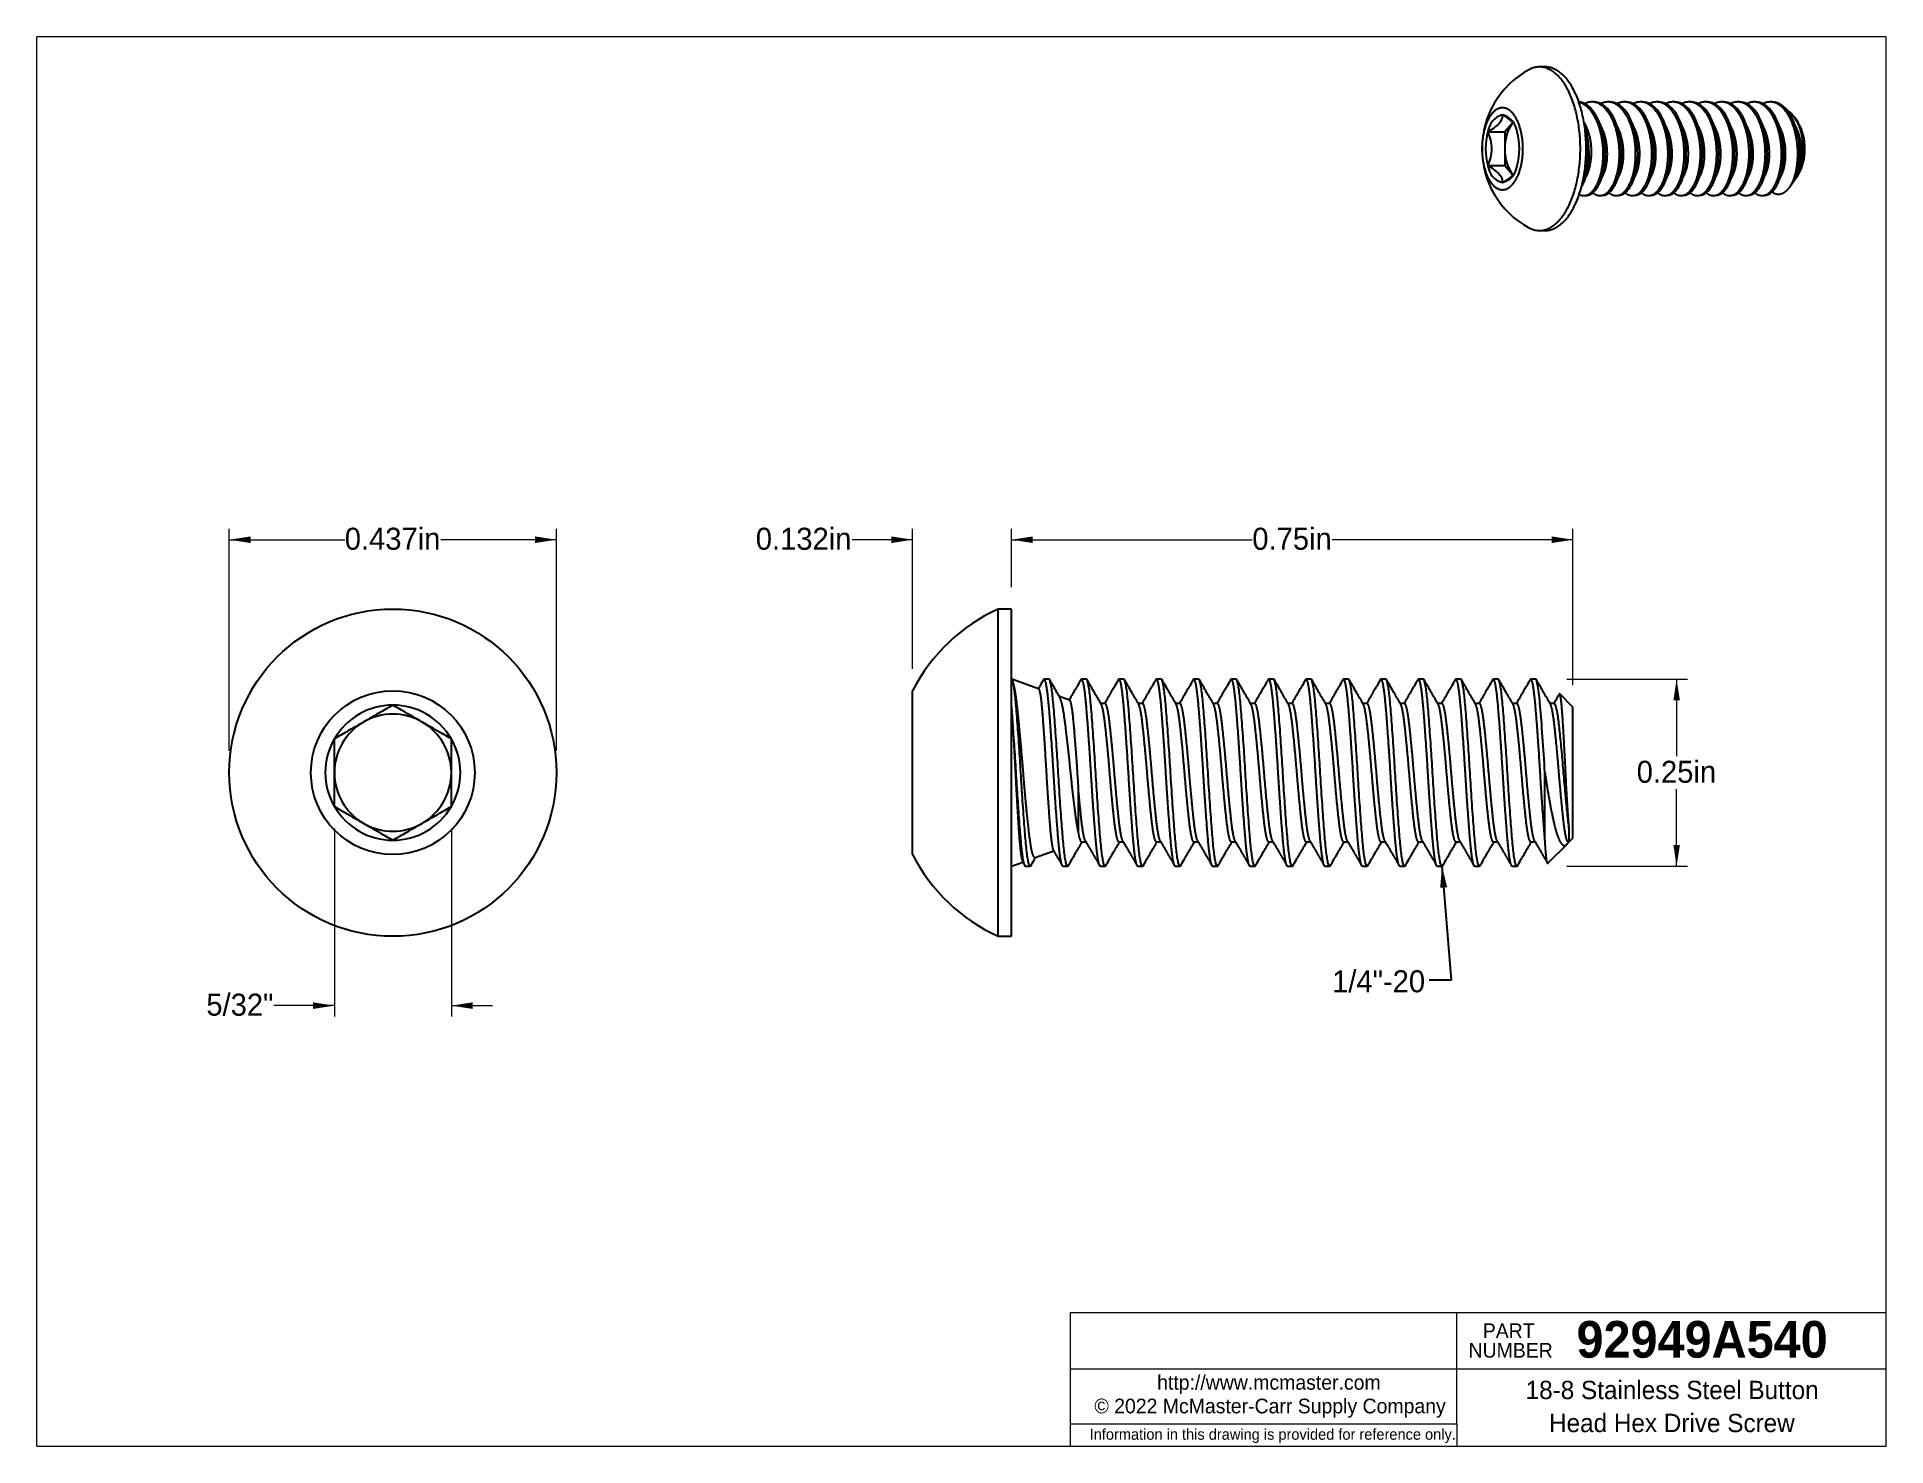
# Model space of a CAD drawing. Header units: inches. Extents: x 0.06 to 2.53, y 0.06 to 1.94.
import ezdxf

# ---------------------------------------------------------------- set-up
doc = ezdxf.new("R2010")
doc.units = ezdxf.units.IN
doc.header["$LTSCALE"] = 0.23521
doc.header["$MEASUREMENT"] = 0
doc.linetypes.add('SLD-Solid', pattern=[0])
doc.styles.add('SLDTEXTSTYLE0', font='ARIAL.TTF', dxfattribs={"width": 0.948})
doc.styles.add('SLDTEXTSTYLE1', font='ARIALBD.TTF', dxfattribs={"width": 0.948})
doc.styles.get("Standard").update_dxf_attribs({"font": 'ARIAL.TTF'})
doc.dimstyles.new('SLDDIMSTYLE0', dxfattribs={"dimtxt": 0.02854, "dimasz": 0.02854, "dimexe": 0, "dimexo": 0.0625, "dimgap": 0.007135, "dimtad": 0, "dimtih": 1, "dimtoh": 1, "dimdec": 4, "dimrnd": 1e-09, "dimdsep": 46, "dimtxsty": 'SLDTEXTSTYLE0', "dimsah": 1, "dimcen": 0.09, "dimadec": 0, "dimazin": 2, "dimtfac": 1, "dimtdec": 4, "dimtofl": 0, "dimtmove": 0, "dimatfit": 3, "dimfxl": 0, "dimfrac": 2, "dimtolj": 1, "dimtzin": 12, "dimarcsym": 0})
doc.dimstyles.new('SLDDIMSTYLE1', dxfattribs={"dimtxt": 0.02854, "dimasz": 0.02854, "dimexe": 0, "dimexo": 0.0625, "dimgap": 0.007135, "dimtad": 0, "dimtih": 1, "dimtoh": 1, "dimdec": 6, "dimrnd": 1e-09, "dimzin": 12, "dimdsep": 46, "dimtxsty": 'SLDTEXTSTYLE0', "dimsah": 1, "dimcen": 0.09, "dimadec": 0, "dimazin": 3, "dimtfac": 1, "dimtdec": 4, "dimtmove": 0, "dimatfit": 0, "dimfxl": 0, "dimfrac": 2, "dimtolj": 1, "dimtzin": 12, "dimarcsym": 0})
doc.dimstyles.new('SLDDIMSTYLE2', dxfattribs={"dimtxt": 0.02854, "dimasz": 0.02854, "dimexe": 0, "dimexo": 0.0625, "dimgap": 0.007135, "dimtad": 0, "dimtih": 1, "dimtoh": 1, "dimdec": 4, "dimrnd": 1e-09, "dimdsep": 46, "dimtxsty": 'SLDTEXTSTYLE0', "dimsah": 1, "dimcen": 0.09, "dimadec": 0, "dimazin": 2, "dimtfac": 1, "dimtdec": 4, "dimtmove": 0, "dimatfit": 0, "dimfxl": 0, "dimfrac": 2, "dimtolj": 1, "dimtzin": 12, "dimarcsym": 0})
doc.dimstyles.new('SLDDIMSTYLE3', dxfattribs={"dimtxt": 0.18, "dimasz": 0.02854, "dimexe": 0, "dimexo": 0.0625, "dimgap": 0, "dimtad": 0, "dimtih": 1, "dimtoh": 1, "dimdec": 0, "dimrnd": 1e-09, "dimzin": 0, "dimdsep": 46, "dimtxsty": 'Standard', "dimsah": 1, "dimcen": 0.09, "dimadec": 0, "dimazin": 0, "dimtfac": 0.02854, "dimtdec": 0, "dimtofl": 0, "dimtmove": 0, "dimatfit": 3, "dimfxl": 0, "dimfrac": 2, "dimtolj": 1, "dimtzin": 0, "dimarcsym": 0})

msp = doc.modelspace()

# ---------------------------------------------------------------- texts
at = {"color": 7, "linetype": 'Continuous', "lineweight": 0}
for s, insert, char_height, attachment_point, style in [('1/4"-20', (1.7886801, 0.6941412), 0.02940125, 1, 'SLDTEXTSTYLE0'), ('92949A540', (2.2828505, 0.2257494), 0.04900208, 2, 'SLDTEXTSTYLE1'), ('18-8 Stainless Steel Button', (2.242835, 0.1459217), 0.024501042, 2, 'SLDTEXTSTYLE0'), ('© 2022 McMaster-Carr Supply Company', (1.7058444, 0.1220167), 0.019600833, 2, 'SLDTEXTSTYLE0'), ('Head Hex Drive Screw', (2.2425146, 0.1018198), 0.024501042, 2, 'SLDTEXTSTYLE0')]:
    msp.add_mtext(s, dxfattribs=dict(at, insert=insert, char_height=char_height, attachment_point=attachment_point, style=style))

# ---------------------------------------------------------------- blocks, each defined once
blk = doc.blocks.new('Part Number Tag')
at = {"color": 7, "linetype": 'SLD-Solid', "lineweight": 18, "char_height": 0.0196, "attachment_point": 2, "style": 'SLDTEXTSTYLE0'}
for s, insert in [('PART', (0.0003, 0.0262)), ('NUMBER', (0.0029, 0.0001))]:
    blk.add_mtext(s, dxfattribs=dict(at, insert=insert))
blk = doc.blocks.new('Shortened Dimensions Statement')
at = {"color": 7, "linetype": 'SLD-Solid', "lineweight": 18, "insert": (0.0122, 0.0077), "char_height": 0.014701, "attachment_point": 2, "style": 'SLDTEXTSTYLE0'}
blk.add_mtext('Information in this drawing is provided for reference only.', dxfattribs=at)
blk = doc.blocks.new('Internet')
at = {"color": 7, "linetype": 'SLD-Solid', "lineweight": 18, "insert": (0.01, 0.0238), "char_height": 0.019601, "attachment_point": 2, "style": 'SLDTEXTSTYLE0'}
blk.add_mtext('http://www.mcmaster.com', dxfattribs=at)
blk = doc.blocks.new('_D')
at = {"color": 7, "linetype": 'SLD-Solid', "lineweight": 18}
for p, q in [((0.3156, 0.9874), (0.3156, 1.2838)), ((0.3156, 1.2691), (0.4699, 1.2691)), ((0.7526, 1.2691), (0.5984, 1.2691)), ((0.7526, 0.9874), (0.7526, 1.2838))]:
    blk.add_line(p, q, dxfattribs=at)
for points in [[(0.3156, 1.2691), (0.3442, 1.2647), (0.3442, 1.2735)], [(0.7526, 1.2691), (0.7241, 1.2735), (0.7241, 1.2647)]]:
    blk.add_solid(points, dxfattribs=at)
at = {"color": 7, "linetype": 'SLD-Solid', "lineweight": 18, "insert": (0.4699, 1.2851), "char_height": 0.0294, "attachment_point": 1, "style": 'SLDTEXTSTYLE0'}
blk.add_mtext('0.437in', dxfattribs=at)
blk = doc.blocks.new('_D_1')
at = {"color": 7, "linetype": 'SLD-Solid', "lineweight": 18}
for p, q in [((0.456, 0.8835), (0.456, 0.6322)), ((0.6123, 0.8835), (0.6123, 0.6322)), ((0.456, 0.6469), (0.3752, 0.6469)), ((0.6123, 0.6469), (0.6671, 0.6469))]:
    blk.add_line(p, q, dxfattribs=at)
for points in [[(0.456, 0.6469), (0.4275, 0.6513), (0.4275, 0.6425)], [(0.6123, 0.6469), (0.6408, 0.6425), (0.6408, 0.6513)]]:
    blk.add_solid(points, dxfattribs=at)
at = {"color": 7, "linetype": 'SLD-Solid', "lineweight": 18, "insert": (0.285, 0.6629), "char_height": 0.0294, "attachment_point": 1, "style": 'SLDTEXTSTYLE0'}
blk.add_mtext('5/32"', dxfattribs=at)
blk = doc.blocks.new('_D_2')
at = {"color": 7, "linetype": 'SLD-Solid', "lineweight": 18}
for p, q in [((1.2284, 1.2691), (1.1474, 1.2691)), ((1.2284, 1.0968), (1.2284, 1.2838)), ((1.3604, 1.2059), (1.3604, 1.2838)), ((1.3604, 1.2691), (1.4153, 1.2691))]:
    blk.add_line(p, q, dxfattribs=at)
for points in [[(1.2284, 1.2691), (1.1999, 1.2735), (1.1999, 1.2647)], [(1.3604, 1.2691), (1.3889, 1.2647), (1.3889, 1.2735)]]:
    blk.add_solid(points, dxfattribs=at)
at = {"color": 7, "linetype": 'SLD-Solid', "lineweight": 18, "insert": (1.0189, 1.2851), "char_height": 0.0294, "attachment_point": 1, "style": 'SLDTEXTSTYLE0'}
blk.add_mtext('0.132in', dxfattribs=at)
blk = doc.blocks.new('_D_3')
at = {"color": 7, "linetype": 'SLD-Solid', "lineweight": 18}
for p, q in [((1.3604, 1.2059), (1.3604, 1.2838)), ((1.3604, 1.2691), (1.6821, 1.2691)), ((2.1104, 1.2691), (1.7888, 1.2691)), ((2.1104, 1.0749), (2.1104, 1.2838))]:
    blk.add_line(p, q, dxfattribs=at)
for points in [[(1.3604, 1.2691), (1.3889, 1.2647), (1.3889, 1.2735)], [(2.1104, 1.2691), (2.0819, 1.2735), (2.0819, 1.2647)]]:
    blk.add_solid(points, dxfattribs=at)
at = {"color": 7, "linetype": 'SLD-Solid', "lineweight": 18, "insert": (1.6821, 1.2851), "char_height": 0.0294, "attachment_point": 1, "style": 'SLDTEXTSTYLE0'}
blk.add_mtext('0.75in', dxfattribs=at)
blk = doc.blocks.new('_D_4')
at = {"color": 7, "linetype": 'SLD-Solid', "lineweight": 18}
for p, q in [((2.1023, 1.083), (2.2635, 1.083)), ((2.2488, 1.083), (2.2488, 0.9799)), ((2.2488, 0.833), (2.2488, 0.936)), ((2.1023, 0.833), (2.2635, 0.833))]:
    blk.add_line(p, q, dxfattribs=at)
for points in [[(2.2488, 1.083), (2.2445, 1.0545), (2.2532, 1.0545)], [(2.2488, 0.833), (2.2532, 0.8615), (2.2445, 0.8615)]]:
    blk.add_solid(points, dxfattribs=at)
at = {"color": 7, "linetype": 'SLD-Solid', "lineweight": 18, "insert": (2.1955, 0.9739), "char_height": 0.0294, "attachment_point": 1, "style": 'SLDTEXTSTYLE0'}
blk.add_mtext('0.25in', dxfattribs=at)

# ---------------------------------------------------------------- dimensions: what is measured, and where the dimension line sits
at = {"color": 7, "linetype": 'SLD-Solid', "lineweight": 18}
for base, p1, p2, dimstyle, picture, middle in [((0.7526302, 1.2690955), (0.3156302, 0.9580095), (0.7526302, 0.9580095), 'SLDDIMSTYLE0', '_D', (0.5341922, 1.2690955)), ((1.3604035, 1.2690955), (1.2284035, 1.0673845), (1.3604035, 1.1765095), 'SLDDIMSTYLE2', '_D_2', (1.0831698, 1.2690955)), ((2.1104035, 1.2690955), (1.3604035, 1.1765095), (2.1104035, 1.0455095), 'SLDDIMSTYLE0', '_D_3', (1.7354609, 1.2690955))]:
    dim = msp.add_linear_dim(base=base, p1=p1, p2=p2, dimstyle=dimstyle, dxfattribs=at)
    dim.commit()
    dim.dimension.update_dxf_attribs({"geometry": picture, "text_midpoint": middle, "dimtype": 160})
for base, p1, p2, angle, dimstyle, picture, middle in [((2.2488484, 1.0830095), (2.0729035, 0.8330095), (2.0729035, 1.0830095), 90, 'SLDDIMSTYLE0', '_D_4', (2.2488484, 0.9579516)), ((0.6122552, 0.6469002), (0.4560052, 0.9129041), (0.6122552, 0.9129041), 0, 'SLDDIMSTYLE1', '_D_1', (0.3300966, 0.6469002))]:
    dim = msp.add_linear_dim(base=base, p1=p1, p2=p2, angle=angle, dimstyle=dimstyle, dxfattribs=at)
    dim.commit()
    dim.dimension.update_dxf_attribs({"geometry": picture, "text_midpoint": middle, "dimtype": 160})

# ---------------------------------------------------------------- linework, layer by layer
at = {"color": 7, "linetype": 'SLD-Solid', "lineweight": 18}
for p, q in [((0.0588025, 0.0588025), (0.0588025, 1.9404825)), ((2.5285075, 1.9404825), (0.0588025, 1.9404825)), ((2.5285075, 0.0588025), (2.5285075, 1.9404825)), ((2.5285075, 0.2364452), (1.4388675, 0.2364452)), ((1.4388675, 0.2364452), (1.4388675, 0.0588025)), ((1.9551831, 0.1617069), (1.9551831, 0.2364452)), ((1.4388675, 0.1617069), (2.5285075, 0.1617069)), ((1.9551831, 0.0882037), (1.9551831, 0.1617069)), ((1.4388675, 0.0882037), (1.9551831, 0.0882037)), ((1.9551831, 0.0882037), (1.9551831, 0.0588025)), ((0.0588025, 0.0588025), (2.5285075, 0.0588025))]:
    msp.add_line(p, q, dxfattribs=at)
at = {"color": 7, "linetype": 'SLD-Solid', "lineweight": 25}
for p, q in [((2.0733711, 1.9004844), (2.0656386, 1.9004844)), ((2.1383244, 1.8537334), (2.135618, 1.8537334)), ((2.1599755, 1.8537334), (2.1572691, 1.8537334)), ((2.1816266, 1.8537334), (2.1789202, 1.8537334)), ((2.2032777, 1.8537334), (2.2005713, 1.8537334)), ((2.2249288, 1.8537334), (2.2222224, 1.8537334)), ((2.2465799, 1.8537334), (2.2438735, 1.8537334)), ((2.268231, 1.8537334), (2.2655246, 1.8537334)), ((2.2898821, 1.8537334), (2.2871757, 1.8537334)), ((2.3115332, 1.8537334), (2.3088268, 1.8537334)), ((2.3331843, 1.8537334), (2.3304779, 1.8537334)), ((2.3548354, 1.8537334), (2.352129, 1.8537334)), ((2.3764865, 1.8537334), (2.3737801, 1.8537334)), ((2.4107674, 1.8269546), (2.4065647, 1.8328981)), ((1.9966806, 1.8137853), (2.0195441, 1.8137853)), ((2.02931, 1.825062), (2.0195441, 1.8137853)), ((2.0195441, 1.8137853), (2.0195441, 1.7912321)), ((2.0302319, 1.8261265), (2.02931, 1.825062)), ((2.0195441, 1.7912321), (2.0195441, 1.7686789)), ((1.9966806, 1.7686789), (2.0195441, 1.7686789)), ((2.0195441, 1.7686789), (2.02931, 1.7574023)), ((2.02931, 1.7574023), (2.0302314, 1.7563383)), ((2.4093193, 1.7534617), (2.4107674, 1.7555096)), ((2.4001846, 1.7405433), (2.4051161, 1.7475175)), ((2.1247925, 1.7287308), (2.1274989, 1.7287308)), ((2.1464436, 1.7287308), (2.14915, 1.7287308)), ((2.1680947, 1.7287308), (2.1708011, 1.7287308)), ((2.1897458, 1.7287308), (2.1924522, 1.7287308)), ((2.2113969, 1.7287308), (2.2141033, 1.7287308)), ((2.233048, 1.7287308), (2.2357544, 1.7287308)), ((2.2546991, 1.7287308), (2.2574055, 1.7287308)), ((2.2763502, 1.7287308), (2.2790565, 1.7287308)), ((2.2980013, 1.7287308), (2.3007076, 1.7287308)), ((2.3196524, 1.7287308), (2.3223587, 1.7287308)), ((2.3413034, 1.7287308), (2.3440098, 1.7287308)), ((2.3629545, 1.7287308), (2.3656609, 1.7287308)), ((2.0656386, 1.6819798), (2.0733711, 1.6819798)), ((1.3604035, 1.1765095), (1.3425463, 1.1765095)), ((1.3425463, 0.9580095), (1.3425463, 1.1765095)), ((1.3604035, 0.9580095), (1.3604035, 1.1765095)), ((1.2284035, 0.9580095), (1.2284035, 1.0673845)), ((1.3965623, 1.0698488), (1.3607164, 1.0828956)), ((1.3614718, 1.0818735), (1.3612362, 1.082279)), ((1.4104035, 1.0830095), (1.4041535, 1.0830095)), ((1.4604035, 1.0830095), (1.4541535, 1.0830095)), ((1.5104035, 1.0830095), (1.5041535, 1.0830095)), ((1.5604035, 1.0830095), (1.5541535, 1.0830095)), ((1.6104035, 1.0830095), (1.6041535, 1.0830095)), ((1.6604035, 1.0830095), (1.6541535, 1.0830095)), ((1.7104035, 1.0830095), (1.7041535, 1.0830095)), ((1.7604035, 1.0830095), (1.7541535, 1.0830095)), ((1.8104035, 1.0830095), (1.8041535, 1.0830095)), ((1.8604035, 1.0830095), (1.8541535, 1.0830095)), ((1.9104035, 1.0830095), (1.9041535, 1.0830095)), ((1.9604035, 1.0830095), (1.9541535, 1.0830095)), ((2.0104035, 1.0830095), (2.0041535, 1.0830095)), ((2.0604035, 1.0830095), (2.0541535, 1.0830095)), ((2.1104035, 1.0455095), (2.0927245, 1.0631885)), ((1.4378802, 1.0548103), (1.4243473, 1.0597359)), ((1.4854036, 1.0505336), (1.4797106, 1.0505336)), ((1.5354036, 1.0505336), (1.5297106, 1.0505336)), ((1.5854036, 1.0505336), (1.5797106, 1.0505336)), ((1.6354036, 1.0505336), (1.6297106, 1.0505336)), ((1.6854036, 1.0505336), (1.6797106, 1.0505336)), ((1.7354036, 1.0505336), (1.7297106, 1.0505336)), ((1.7854036, 1.0505336), (1.7797106, 1.0505336)), ((1.8354036, 1.0505336), (1.8297106, 1.0505336)), ((1.8854036, 1.0505336), (1.8797106, 1.0505336)), ((1.9354036, 1.0505336), (1.9297106, 1.0505336)), ((1.9854036, 1.0505336), (1.9797106, 1.0505336)), ((2.0354036, 1.0505336), (2.0297106, 1.0505336)), ((2.0854036, 1.0505336), (2.0797106, 1.0505336)), ((2.1104035, 0.9580095), (2.1104035, 1.0455095)), ((1.2284035, 0.8486345), (1.2284035, 0.9580095)), ((1.3425463, 0.7395095), (1.3425463, 0.9580095)), ((1.3604035, 0.7395095), (1.3604035, 0.9580095)), ((2.0729035, 0.8696212), (2.0729035, 0.9580095)), ((2.1104035, 0.8705095), (2.1104035, 0.9580095)), ((1.4541536, 0.8654855), (1.459847, 0.8654855)), ((1.5041536, 0.8654855), (1.509847, 0.8654855)), ((1.5541536, 0.8654855), (1.559847, 0.8654855)), ((1.6041536, 0.8654855), (1.609847, 0.8654855)), ((1.6541536, 0.8654855), (1.659847, 0.8654855)), ((1.7041536, 0.8654855), (1.709847, 0.8654855)), ((1.7541536, 0.8654855), (1.759847, 0.8654855)), ((1.8041536, 0.8654855), (1.809847, 0.8654855)), ((1.8541536, 0.8654855), (1.859847, 0.8654855)), ((1.9041536, 0.8654855), (1.909847, 0.8654855)), ((1.9541536, 0.8654855), (1.959847, 0.8654855)), ((2.0041536, 0.8654855), (2.009847, 0.8654855)), ((2.0541536, 0.8654855), (2.059847, 0.8654855)), ((2.1041536, 0.8654855), (2.1053794, 0.8654855)), ((2.1053893, 0.8654954), (2.1104035, 0.8705095)), ((1.3920593, 0.8445313), (1.4168093, 0.8535396)), ((2.0768778, 0.8369838), (2.1024817, 0.8625877)), ((1.3604035, 0.8330095), (1.375544, 0.8385203)), ((1.3791535, 0.8330095), (1.3854035, 0.8330095)), ((1.4291535, 0.8330095), (1.4354035, 0.8330095)), ((1.4791535, 0.8330095), (1.4854035, 0.8330095)), ((1.5291535, 0.8330095), (1.5354035, 0.8330095)), ((1.5791535, 0.8330095), (1.5854035, 0.8330095)), ((1.6291535, 0.8330095), (1.6354035, 0.8330095)), ((1.6791535, 0.8330095), (1.6854035, 0.8330095)), ((1.7291535, 0.8330095), (1.7354035, 0.8330095)), ((1.7791535, 0.8330095), (1.7854035, 0.8330095)), ((1.8291535, 0.8330095), (1.8354035, 0.8330095)), ((1.8791535, 0.8330095), (1.8854035, 0.8330095)), ((1.9291535, 0.8330095), (1.9354035, 0.8330095)), ((1.9791535, 0.8330095), (1.9854035, 0.8330095)), ((2.0291535, 0.8330095), (2.0354035, 0.8330095)), ((1.3425463, 0.7395095), (1.3604035, 0.7395095))]:
    msp.add_line(p, q, dxfattribs=at)
at = {"color": 7, "linetype": 'SLD-Solid', "lineweight": 25, "flags": 128}
for points in [[(2.1202648, 1.7912321), (2.1202461, 1.794092), (2.1201899, 1.7969499), (2.1200964, 1.799804), (2.1199655, 1.8026521), (2.1197974, 1.8054924), (2.1195922, 1.8083229), (2.1193501, 1.8111418), (2.1190711, 1.813947), (2.1187554, 1.8167366), (2.1184034, 1.8195087), (2.1180153, 1.8222615), (2.1175912, 1.8249929), (2.1171315, 1.8277013), (2.1166365, 1.8303846), (2.1161066, 1.8330412), (2.1155421, 1.835669), (2.1149434, 1.8382665), (2.1143109, 1.8408316), (2.113645, 1.8433628), (2.1129463, 1.8458583), (2.1122151, 1.8483163), (2.111452, 1.8507352), (2.1106575, 1.8531133), (2.1098321, 1.855449), (2.1089765, 1.8577407), (2.1080911, 1.8599868), (2.1071767, 1.8621858), (2.1062338, 1.8643362), (2.105263, 1.8664365), (2.1042651, 1.8684852), (2.1032408, 1.8704809), (2.1021906, 1.8724224), (2.1011155, 1.8743082), (2.100016, 1.8761371), (2.0988929, 1.8779078), (2.0977471, 1.8796191), (2.0965792, 1.8812698), (2.0953901, 1.8828588), (2.0941807, 1.884385), (2.0929517, 1.8858474), (2.091704, 1.8872449), (2.0904384, 1.8885766), (2.0891558, 1.8898417), (2.0878571, 1.8910391), (2.0865431, 1.8921681), (2.0852149, 1.8932279), (2.0838732, 1.8942179), (2.082519, 1.8951372), (2.0811533, 1.8959854), (2.0797769, 1.8967618), (2.0783908, 1.8974658), (2.076996, 1.898097), (2.0755934, 1.898655), (2.074184, 1.8991394), (2.0727688, 1.8995498), (2.0713486, 1.8998859), (2.0699245, 1.9001476), (2.0684975, 1.9003347), (2.0670686, 1.900447), (2.0656386, 1.9004844), (2.0642087, 1.900447), (2.0627797, 1.9003347), (2.0613527, 1.9001476), (2.0599286, 1.8998859), (2.0585085, 1.8995498), (2.0570932, 1.8991394), (2.0556838, 1.898655), (2.0542812, 1.898097), (2.0528864, 1.8974658), (2.0515003, 1.8967618), (2.0512537, 1.8966284)], [(2.1279973, 1.7912321), (2.1279786, 1.794092), (2.1279224, 1.7969499), (2.1278289, 1.799804), (2.1276981, 1.8026521), (2.12753, 1.8054924), (2.1273248, 1.8083229), (2.1270826, 1.8111418), (2.1268036, 1.813947), (2.126488, 1.8167366), (2.126136, 1.8195087), (2.1257478, 1.8222615), (2.1253237, 1.8249929), (2.124864, 1.8277013), (2.1243691, 1.8303846), (2.1238391, 1.8330412), (2.1232746, 1.835669), (2.1226759, 1.8382665), (2.1220434, 1.8408316), (2.1213775, 1.8433628), (2.1206788, 1.8458583), (2.1199476, 1.8483163), (2.1191845, 1.8507352), (2.11839, 1.8531133), (2.1175646, 1.855449), (2.116709, 1.8577407), (2.1158236, 1.8599868), (2.1149092, 1.8621858), (2.1139663, 1.8643362), (2.1129956, 1.8664365), (2.1119977, 1.8684852), (2.1109733, 1.8704809), (2.1099232, 1.8724224), (2.108848, 1.8743082), (2.1077485, 1.8761371), (2.1066254, 1.8779078), (2.1054796, 1.8796191), (2.1043117, 1.8812698), (2.1031227, 1.8828588), (2.1019132, 1.884385), (2.1006842, 1.8858474), (2.0994365, 1.8872449), (2.0981709, 1.8885766), (2.0968883, 1.8898417), (2.0955896, 1.8910391), (2.0942757, 1.8921681), (2.0929474, 1.8932279), (2.0916057, 1.8942179), (2.0902516, 1.8951372), (2.0888858, 1.8959854), (2.0875094, 1.8967618), (2.0861234, 1.8974658), (2.0847286, 1.898097), (2.083326, 1.898655), (2.0819166, 1.8991394), (2.0805013, 1.8995498), (2.0790811, 1.8998859), (2.0776571, 1.9001476), (2.0762301, 1.9003347), (2.0748011, 1.900447), (2.0733711, 1.9004844)], [(2.0435566, 1.7912321), (2.0435472, 1.7926637), (2.0435191, 1.7940943), (2.0434723, 1.7955229), (2.0434068, 1.7969486), (2.0433226, 1.7983704), (2.0432199, 1.7997873), (2.0430987, 1.8011983), (2.042959, 1.8026025), (2.0428011, 1.8039989), (2.0426248, 1.8053866), (2.0424305, 1.8067645), (2.0422183, 1.8081318), (2.0419882, 1.8094876), (2.0417404, 1.8108308), (2.0414751, 1.8121606), (2.0411925, 1.813476), (2.0408928, 1.8147762), (2.0405762, 1.8160602), (2.0402429, 1.8173273), (2.0398931, 1.8185764), (2.0395271, 1.8198069), (2.0391451, 1.8210177), (2.0387474, 1.8222081), (2.0383343, 1.8233773), (2.037906, 1.8245245), (2.0374628, 1.8256488), (2.037005, 1.8267496), (2.0365331, 1.827826), (2.0360471, 1.8288773), (2.0355476, 1.8299028), (2.0350348, 1.8309019), (2.0345092, 1.8318737), (2.033971, 1.8328177), (2.0334206, 1.8337332), (2.0328584, 1.8346195), (2.0322848, 1.8354762), (2.0317003, 1.8363025), (2.031105, 1.8370979), (2.0304996, 1.8378619), (2.0298844, 1.8385939), (2.0292598, 1.8392934), (2.0286263, 1.8399601), (2.0279843, 1.8405933), (2.0273342, 1.8411927), (2.0266765, 1.8417579), (2.0260116, 1.8422884), (2.02534, 1.8427839), (2.0246621, 1.8432441), (2.0239785, 1.8436687), (2.0232895, 1.8440573), (2.0225957, 1.8444097), (2.0218975, 1.8447257), (2.0211954, 1.845005), (2.0204898, 1.8452475), (2.0197814, 1.8454529), (2.0190705, 1.8456212), (2.0183577, 1.8457522), (2.0176433, 1.8458458), (2.016928, 1.845902), (2.0162123, 1.8459208), (2.0154965, 1.845902), (2.0147812, 1.8458458), (2.0140668, 1.8457522), (2.013354, 1.8456212), (2.0126431, 1.8454529), (2.0119347, 1.8452475), (2.0112291, 1.845005), (2.010527, 1.8447257), (2.0098288, 1.8444097), (2.009135, 1.8440573), (2.008446, 1.8436687), (2.0077624, 1.8432441), (2.0070845, 1.8427839), (2.0064129, 1.8422884), (2.005748, 1.8417579), (2.0050903, 1.8411927), (2.0044402, 1.8405933), (2.0037982, 1.8399601), (2.0031647, 1.8392934), (2.0025401, 1.8385939), (2.0019249, 1.8378619), (2.0013195, 1.8370979), (2.0007243, 1.8363025), (2.0001397, 1.8354762), (1.9995661, 1.8346195), (1.9990039, 1.8337332), (1.9984535, 1.8328177), (1.9979153, 1.8318737), (1.9973897, 1.8309019), (1.9968769, 1.8299028), (1.9963774, 1.8288773), (1.9958915, 1.827826), (1.9954195, 1.8267496), (1.9949617, 1.8256488), (1.9945185, 1.8245245), (1.9940902, 1.8233773), (1.9936771, 1.8222081), (1.9932794, 1.8210177), (1.9928974, 1.8198069), (1.9925314, 1.8185764), (1.9921816, 1.8173273), (1.9918483, 1.8160602), (1.9915317, 1.8147762), (1.991232, 1.813476), (1.9909494, 1.8121606), (1.9906841, 1.8108308), (1.9904364, 1.8094876), (1.9902062, 1.8081318), (1.989994, 1.8067645), (1.9897997, 1.8053866), (1.9896234, 1.8039989), (1.9894655, 1.8026025), (1.9893258, 1.8011983), (1.9892046, 1.7997873), (1.9891019, 1.7983704), (1.9890177, 1.7969486), (1.9889522, 1.7955229), (1.9889054, 1.7940943), (1.9888773, 1.7926637), (1.9888679, 1.7912321), (1.9888773, 1.7898005), (1.9889054, 1.7883699), (1.9889522, 1.7869413), (1.9890177, 1.7855156), (1.9891019, 1.7840938), (1.9892046, 1.7826769), (1.9893258, 1.7812659), (1.9894655, 1.7798617), (1.9896234, 1.7784653), (1.9897997, 1.7770776), (1.989994, 1.7756997), (1.9902062, 1.7743324), (1.9904364, 1.7729767), (1.9906841, 1.7716335), (1.9909494, 1.7703037), (1.991232, 1.7689882), (1.9915317, 1.767688), (1.9918483, 1.766404), (1.9921816, 1.7651369), (1.9925314, 1.7638878), (1.9928974, 1.7626574), (1.9932794, 1.7614465), (1.9936771, 1.7602561), (1.9940902, 1.7590869), (1.9945185, 1.7579398), (1.9949617, 1.7568154), (1.9954195, 1.7557147), (1.9958915, 1.7546383), (1.9963774, 1.7535869), (1.9968769, 1.7525614), (1.9973897, 1.7515624), (1.9979153, 1.7505905), (1.9984535, 1.7496465), (1.9990039, 1.748731), (1.9995661, 1.7478447), (2.0001397, 1.7469881), (2.0007243, 1.7461618), (2.0013195, 1.7453663), (2.0019249, 1.7446024), (2.0025401, 1.7438703), (2.0031647, 1.7431708), (2.0037982, 1.7425042), (2.0044402, 1.7418709), (2.0050903, 1.7412715), (2.005748, 1.7407064), (2.0064129, 1.7401759), (2.0070845, 1.7396803), (2.0077624, 1.7392201), (2.008446, 1.7387955), (2.009135, 1.7384069), (2.0098288, 1.7380545), (2.010527, 1.7377385), (2.0112291, 1.7374592), (2.0119347, 1.7372168), (2.0126431, 1.7370113), (2.013354, 1.736843), (2.0140668, 1.736712), (2.0147812, 1.7366184), (2.0154965, 1.7365622), (2.0162123, 1.7365435), (2.016928, 1.7365622), (2.0176433, 1.7366184), (2.0183577, 1.736712), (2.0190705, 1.736843), (2.0197814, 1.7370113), (2.0204898, 1.7372168), (2.0211954, 1.7374592), (2.0218975, 1.7377385), (2.0225957, 1.7380545), (2.0232895, 1.7384069), (2.0239785, 1.7387955), (2.0246621, 1.7392201), (2.02534, 1.7396803), (2.0260116, 1.7401759), (2.0266765, 1.7407064), (2.0273342, 1.7412715), (2.0279843, 1.7418709), (2.0286263, 1.7425042), (2.0292598, 1.7431708), (2.0298844, 1.7438703), (2.0304996, 1.7446024), (2.031105, 1.7453663), (2.0317003, 1.7461618), (2.0322848, 1.7469881), (2.0328584, 1.7478447), (2.0334206, 1.748731), (2.033971, 1.7496465), (2.0345092, 1.7505905), (2.0350348, 1.7515624), (2.0355476, 1.7525614), (2.0360471, 1.7535869), (2.0365331, 1.7546383), (2.037005, 1.7557147), (2.0374628, 1.7568154), (2.037906, 1.7579398), (2.0383343, 1.7590869), (2.0387474, 1.7602561), (2.0391451, 1.7614465), (2.0395271, 1.7626574), (2.0398931, 1.7638878), (2.0402429, 1.7651369), (2.0405762, 1.766404), (2.0408928, 1.767688), (2.0411925, 1.7689882), (2.0414751, 1.7703037), (2.0417404, 1.7716335), (2.0419882, 1.7729767), (2.0422183, 1.7743324), (2.0424305, 1.7756997), (2.0426248, 1.7770776), (2.0428011, 1.7784653), (2.042959, 1.7798617), (2.0430987, 1.7812659), (2.0432199, 1.7826769), (2.0433226, 1.7840938), (2.0434068, 1.7855156), (2.0434723, 1.7869413), (2.0435191, 1.7883699), (2.0435472, 1.7898005), (2.0435566, 1.7912321)], [(2.0512537, 1.6858359), (2.0515003, 1.6857025), (2.0528864, 1.6849984), (2.0542812, 1.6843672), (2.0556838, 1.6838092), (2.0570932, 1.6833249), (2.0585085, 1.6829145), (2.0599286, 1.6825783), (2.0613527, 1.6823166), (2.0627797, 1.6821295), (2.0642087, 1.6820172), (2.0656386, 1.6819798), (2.0670686, 1.6820172), (2.0684975, 1.6821295), (2.0699245, 1.6823166), (2.0713486, 1.6825783), (2.0727688, 1.6829145), (2.074184, 1.6833249), (2.0755934, 1.6838092), (2.076996, 1.6843672), (2.0783908, 1.6849984), (2.0797769, 1.6857025), (2.0811533, 1.6864788), (2.082519, 1.687327), (2.0838732, 1.6882463), (2.0852149, 1.6892363), (2.0865431, 1.6902961), (2.0878571, 1.6914252), (2.0891558, 1.6926226), (2.0904384, 1.6938876), (2.091704, 1.6952193), (2.0929517, 1.6966168), (2.0941807, 1.6980792), (2.0953901, 1.6996054), (2.0965792, 1.7011944), (2.0977471, 1.7028451), (2.0988929, 1.7045564), (2.100016, 1.7063271), (2.1011155, 1.708156), (2.1021906, 1.7100418), (2.1032408, 1.7119833), (2.1042651, 1.7139791), (2.105263, 1.7160278), (2.1062338, 1.718128), (2.1071767, 1.7202784), (2.1080911, 1.7224774), (2.1089765, 1.7247235), (2.1098321, 1.7270152), (2.1106575, 1.7293509), (2.111452, 1.731729), (2.1122151, 1.7341479), (2.1129463, 1.736606), (2.113645, 1.7391014), (2.1143109, 1.7416326), (2.1149434, 1.7441978), (2.1155421, 1.7467952), (2.1161066, 1.7494231), (2.1166365, 1.7520796), (2.1171315, 1.7547629), (2.1175912, 1.7574713), (2.1180153, 1.7602028), (2.1184034, 1.7629555), (2.1187554, 1.7657277), (2.1190711, 1.7685173), (2.1193501, 1.7713225), (2.1195922, 1.7741413), (2.1197974, 1.7769718), (2.1199655, 1.7798121), (2.1200964, 1.7826603), (2.1201899, 1.7855143), (2.1202461, 1.7883722), (2.1202648, 1.7912321)], [(2.0733711, 1.6819798), (2.0748011, 1.6820172), (2.0762301, 1.6821295), (2.0776571, 1.6823166), (2.0790811, 1.6825783), (2.0805013, 1.6829145), (2.0819166, 1.6833249), (2.083326, 1.6838092), (2.0847286, 1.6843672), (2.0861234, 1.6849984), (2.0875094, 1.6857025), (2.0888858, 1.6864788), (2.0902516, 1.687327), (2.0916057, 1.6882463), (2.0929474, 1.6892363), (2.0942757, 1.6902961), (2.0955896, 1.6914252), (2.0968883, 1.6926226), (2.0981709, 1.6938876), (2.0994365, 1.6952193), (2.1006842, 1.6966168), (2.1019132, 1.6980792), (2.1031227, 1.6996054), (2.1043117, 1.7011944), (2.1054796, 1.7028451), (2.1066254, 1.7045564), (2.1077485, 1.7063271), (2.108848, 1.708156), (2.1099232, 1.7100418), (2.1109733, 1.7119833), (2.1119977, 1.7139791), (2.1129956, 1.7160278), (2.1139663, 1.718128), (2.1149092, 1.7202784), (2.1158236, 1.7224774), (2.116709, 1.7247235), (2.1175646, 1.7270152), (2.11839, 1.7293509), (2.1191845, 1.731729), (2.1199476, 1.7341479), (2.1206788, 1.736606), (2.1213775, 1.7391014), (2.1220434, 1.7416326), (2.1226759, 1.7441978), (2.1232746, 1.7467952), (2.1238391, 1.7494231), (2.1243691, 1.7520796), (2.124864, 1.7547629), (2.1253237, 1.7574713), (2.1257478, 1.7602028), (2.126136, 1.7629555), (2.126488, 1.7657277), (2.1268036, 1.7685173), (2.1270826, 1.7713225), (2.1273248, 1.7741413), (2.12753, 1.7769718), (2.1276981, 1.7798121), (2.1278289, 1.7826603), (2.1279224, 1.7855143), (2.1279786, 1.7883722), (2.1279973, 1.7912321)], [(1.3862364, 0.8337487), (1.3859745, 0.8333572), (1.385686, 0.8330959), (1.3854035, 0.8330095), (1.3851421, 0.8330835), (1.3848757, 0.8333072), (1.3846047, 0.8336828), (1.3843294, 0.8342122), (1.3840504, 0.8348965), (1.383768, 0.8357365), (1.3834829, 0.8367321), (1.3831667, 0.8380065), (1.3828485, 0.8394672), (1.3825289, 0.8411117), (1.3822088, 0.8429368), (1.3818889, 0.8449384), (1.3815698, 0.8471117), (1.3812523, 0.8494509), (1.3809372, 0.8519497), (1.3806252, 0.8546009), (1.3803168, 0.857397), (1.3800183, 0.8602763), (1.3797245, 0.8632791), (1.379436, 0.8663971), (1.3791535, 0.8696212), (1.3788921, 0.8727137), (1.3786257, 0.8759274), (1.3783547, 0.8792586), (1.3780794, 0.8827029), (1.3778004, 0.8862555), (1.377518, 0.889911), (1.3772329, 0.8936635), (1.3769167, 0.897896), (1.3765985, 0.9022294), (1.3762789, 0.9066544), (1.3759588, 0.9111609), (1.3756389, 0.9157386), (1.3753198, 0.9203769), (1.3750023, 0.9250649), (1.3746872, 0.9297916), (1.3743752, 0.9345457), (1.3740668, 0.9393163), (1.3737683, 0.9440071), (1.3734745, 0.9486928), (1.373186, 0.9533636), (1.3729035, 0.9580095), (1.3726421, 0.962309), (1.3723757, 0.9666302), (1.3721047, 0.9709656), (1.3718294, 0.9753072), (1.3715504, 0.979647), (1.371268, 0.9839767), (1.3709829, 0.988288), (1.3706667, 0.9929992), (1.3703485, 0.9976669), (1.3700289, 1.0022802), (1.3697088, 1.0068282), (1.3693889, 1.0113005), (1.3690698, 1.0156868), (1.3687523, 1.0199774), (1.3684372, 1.0241632), (1.3681252, 1.0282353), (1.3678168, 1.0321858), (1.3675183, 1.0359403), (1.3672245, 1.0395641), (1.366936, 1.0430516), (1.3666535, 1.0463979), (1.3663921, 1.0493858), (1.3661257, 1.0522832), (1.3658547, 1.0550832), (1.3655794, 1.0577788), (1.3653004, 1.0603636), (1.365018, 1.0628312), (1.3647329, 1.0651757), (1.3644167, 1.0676059), (1.3640985, 1.0698736), (1.3637789, 1.0719729), (1.3634588, 1.0738983), (1.3631389, 1.0756453), (1.3628198, 1.0772102), (1.3625023, 1.07859), (1.3621872, 1.0797829), (1.3618752, 1.0807876), (1.3615668, 1.0816039), (1.3612683, 1.0822228), (1.3609745, 1.0826619), (1.360686, 1.0829232), (1.3604035, 1.0830095), (1.3604035, 1.0830095)], [(1.4362364, 0.8337487), (1.4359745, 0.8333572), (1.435686, 0.8330959), (1.4354035, 0.8330095), (1.4351421, 0.8330835), (1.4348757, 0.8333072), (1.4346047, 0.8336828), (1.4343294, 0.8342122), (1.4340504, 0.8348965), (1.433768, 0.8357365), (1.4334829, 0.8367321), (1.4331667, 0.8380065), (1.4328485, 0.8394672), (1.4325289, 0.8411117), (1.4322088, 0.8429368), (1.4318889, 0.8449384), (1.4315698, 0.8471117), (1.4312523, 0.8494509), (1.4309372, 0.8519497), (1.4306252, 0.8546009), (1.4303168, 0.857397), (1.4300183, 0.8602763), (1.4297245, 0.8632791), (1.429436, 0.8663971), (1.4291535, 0.8696212), (1.4288921, 0.8727137), (1.4286257, 0.8759274), (1.4283547, 0.8792586), (1.4280794, 0.8827029), (1.4278004, 0.8862555), (1.427518, 0.889911), (1.4272329, 0.8936635), (1.4269167, 0.897896), (1.4265985, 0.9022294), (1.4262789, 0.9066544), (1.4259588, 0.9111609), (1.4256389, 0.9157386), (1.4253198, 0.9203769), (1.4250023, 0.9250649), (1.4246872, 0.9297916), (1.4243752, 0.9345457), (1.4240668, 0.9393163), (1.4237683, 0.9440071), (1.4234745, 0.9486928), (1.423186, 0.9533636), (1.4229035, 0.9580095), (1.4226421, 0.962309), (1.4223757, 0.9666302), (1.4221047, 0.9709656), (1.4218294, 0.9753072), (1.4215504, 0.979647), (1.421268, 0.9839767), (1.4209829, 0.988288), (1.4206667, 0.9929992), (1.4203485, 0.9976669), (1.4200289, 1.0022802), (1.4197088, 1.0068282), (1.4193889, 1.0113005), (1.4190698, 1.0156868), (1.4187523, 1.0199774), (1.4184372, 1.0241632), (1.4181252, 1.0282353), (1.4178168, 1.0321858), (1.4175183, 1.0359403), (1.4172245, 1.0395641), (1.416936, 1.0430516), (1.4166535, 1.0463979), (1.4163921, 1.0493858), (1.4161257, 1.0522832), (1.4158547, 1.0550832), (1.4155794, 1.0577788), (1.4153004, 1.0603636), (1.415018, 1.0628312), (1.4147329, 1.0651757), (1.4144167, 1.0676059), (1.4140985, 1.0698736), (1.4137789, 1.0719729), (1.4134588, 1.0738983), (1.4131389, 1.0756453), (1.4128198, 1.0772102), (1.4125023, 1.07859), (1.4121872, 1.0797829), (1.4118752, 1.0807876), (1.4115668, 1.0816039), (1.4112683, 1.0822228), (1.4109745, 1.0826619), (1.410686, 1.0829232), (1.4104035, 1.0830095), (1.4104035, 1.0830095)], [(1.4862364, 0.8337487), (1.4859745, 0.8333572), (1.485686, 0.8330959), (1.4854035, 0.8330095), (1.4851421, 0.8330835), (1.4848757, 0.8333072), (1.4846047, 0.8336828), (1.4843294, 0.8342122), (1.4840504, 0.8348965), (1.483768, 0.8357365), (1.4834829, 0.8367321), (1.4831667, 0.8380065), (1.4828485, 0.8394672), (1.4825289, 0.8411117), (1.4822088, 0.8429368), (1.4818889, 0.8449384), (1.4815698, 0.8471117), (1.4812523, 0.8494509), (1.4809372, 0.8519497), (1.4806252, 0.8546009), (1.4803168, 0.857397), (1.4800183, 0.8602763), (1.4797245, 0.8632791), (1.479436, 0.8663971), (1.4791535, 0.8696212), (1.4788921, 0.8727137), (1.4786257, 0.8759274), (1.4783547, 0.8792586), (1.4780794, 0.8827029), (1.4778004, 0.8862555), (1.477518, 0.889911), (1.4772329, 0.8936635), (1.4769167, 0.897896), (1.4765985, 0.9022294), (1.4762789, 0.9066544), (1.4759588, 0.9111609), (1.4756389, 0.9157386), (1.4753198, 0.9203769), (1.4750023, 0.9250649), (1.4746872, 0.9297916), (1.4743752, 0.9345457), (1.4740668, 0.9393163), (1.4737683, 0.9440071), (1.4734745, 0.9486928), (1.473186, 0.9533636), (1.4729035, 0.9580095), (1.4726421, 0.962309), (1.4723757, 0.9666302), (1.4721047, 0.9709656), (1.4718294, 0.9753072), (1.4715504, 0.979647), (1.471268, 0.9839767), (1.4709829, 0.988288), (1.4706667, 0.9929992), (1.4703485, 0.9976669), (1.4700289, 1.0022802), (1.4697088, 1.0068282), (1.4693889, 1.0113005), (1.4690698, 1.0156868), (1.4687523, 1.0199774), (1.4684372, 1.0241632), (1.4681252, 1.0282353), (1.4678168, 1.0321858), (1.4675183, 1.0359403), (1.4672245, 1.0395641), (1.466936, 1.0430516), (1.4666535, 1.0463979), (1.4663921, 1.0493858), (1.4661257, 1.0522832), (1.4658547, 1.0550832), (1.4655794, 1.0577788), (1.4653004, 1.0603636), (1.465018, 1.0628312), (1.4647329, 1.0651757), (1.4644167, 1.0676059), (1.4640985, 1.0698736), (1.4637789, 1.0719729), (1.4634588, 1.0738983), (1.4631389, 1.0756453), (1.4628198, 1.0772102), (1.4625023, 1.07859), (1.4621872, 1.0797829), (1.4618752, 1.0807876), (1.4615668, 1.0816039), (1.4612683, 1.0822228), (1.4609745, 1.0826619), (1.460686, 1.0829232), (1.4604035, 1.0830095), (1.4604035, 1.0830095)], [(1.5362364, 0.8337487), (1.5359745, 0.8333572), (1.535686, 0.8330959), (1.5354035, 0.8330095), (1.5351421, 0.8330835), (1.5348757, 0.8333072), (1.5346047, 0.8336828), (1.5343294, 0.8342122), (1.5340504, 0.8348965), (1.533768, 0.8357365), (1.5334829, 0.8367321), (1.5331667, 0.8380065), (1.5328485, 0.8394672), (1.5325289, 0.8411117), (1.5322088, 0.8429368), (1.5318889, 0.8449384), (1.5315698, 0.8471117), (1.5312523, 0.8494509), (1.5309372, 0.8519497), (1.5306252, 0.8546009), (1.5303168, 0.857397), (1.5300183, 0.8602763), (1.5297245, 0.8632791), (1.529436, 0.8663971), (1.5291535, 0.8696212), (1.5288921, 0.8727137), (1.5286257, 0.8759274), (1.5283547, 0.8792586), (1.5280794, 0.8827029), (1.5278004, 0.8862555), (1.527518, 0.889911), (1.5272329, 0.8936635), (1.5269167, 0.897896), (1.5265985, 0.9022294), (1.5262789, 0.9066544), (1.5259588, 0.9111609), (1.5256389, 0.9157386), (1.5253198, 0.9203769), (1.5250023, 0.9250649), (1.5246872, 0.9297916), (1.5243752, 0.9345457), (1.5240668, 0.9393163), (1.5237683, 0.9440071), (1.5234745, 0.9486928), (1.523186, 0.9533636), (1.5229035, 0.9580095), (1.5226421, 0.962309), (1.5223757, 0.9666302), (1.5221047, 0.9709656), (1.5218294, 0.9753072), (1.5215504, 0.979647), (1.521268, 0.9839767), (1.5209829, 0.988288), (1.5206667, 0.9929992), (1.5203485, 0.9976669), (1.5200289, 1.0022802), (1.5197088, 1.0068282), (1.5193889, 1.0113005), (1.5190698, 1.0156868), (1.5187523, 1.0199774), (1.5184372, 1.0241632), (1.5181252, 1.0282353), (1.5178168, 1.0321858), (1.5175183, 1.0359403), (1.5172245, 1.0395641), (1.516936, 1.0430516), (1.5166535, 1.0463979), (1.5163921, 1.0493858), (1.5161257, 1.0522832), (1.5158547, 1.0550832), (1.5155794, 1.0577788), (1.5153004, 1.0603636), (1.515018, 1.0628312), (1.5147329, 1.0651757), (1.5144167, 1.0676059), (1.5140985, 1.0698736), (1.5137789, 1.0719729), (1.5134588, 1.0738983), (1.5131389, 1.0756453), (1.5128198, 1.0772102), (1.5125023, 1.07859), (1.5121872, 1.0797829), (1.5118752, 1.0807876), (1.5115668, 1.0816039), (1.5112683, 1.0822228), (1.5109745, 1.0826619), (1.510686, 1.0829232), (1.5104035, 1.0830095), (1.5104035, 1.0830095)], [(1.5862364, 0.8337487), (1.5859745, 0.8333572), (1.585686, 0.8330959), (1.5854035, 0.8330095), (1.5851421, 0.8330835), (1.5848757, 0.8333072), (1.5846047, 0.8336828), (1.5843294, 0.8342122), (1.5840504, 0.8348965), (1.583768, 0.8357365), (1.5834829, 0.8367321), (1.5831667, 0.8380065), (1.5828485, 0.8394672), (1.5825289, 0.8411117), (1.5822088, 0.8429368), (1.5818889, 0.8449384), (1.5815698, 0.8471117), (1.5812523, 0.8494509), (1.5809372, 0.8519497), (1.5806252, 0.8546009), (1.5803168, 0.857397), (1.5800183, 0.8602763), (1.5797245, 0.8632791), (1.579436, 0.8663971), (1.5791535, 0.8696212), (1.5788921, 0.8727137), (1.5786257, 0.8759274), (1.5783547, 0.8792586), (1.5780794, 0.8827029), (1.5778004, 0.8862555), (1.577518, 0.889911), (1.5772329, 0.8936635), (1.5769167, 0.897896), (1.5765985, 0.9022294), (1.5762789, 0.9066544), (1.5759588, 0.9111609), (1.5756389, 0.9157386), (1.5753198, 0.9203769), (1.5750023, 0.9250649), (1.5746872, 0.9297916), (1.5743752, 0.9345457), (1.5740668, 0.9393163), (1.5737683, 0.9440071), (1.5734745, 0.9486928), (1.573186, 0.9533636), (1.5729035, 0.9580095), (1.5726421, 0.962309), (1.5723757, 0.9666302), (1.5721047, 0.9709656), (1.5718294, 0.9753072), (1.5715504, 0.979647), (1.571268, 0.9839767), (1.5709829, 0.988288), (1.5706667, 0.9929992), (1.5703485, 0.9976669), (1.5700289, 1.0022802), (1.5697088, 1.0068282), (1.5693889, 1.0113005), (1.5690698, 1.0156868), (1.5687523, 1.0199774), (1.5684372, 1.0241632), (1.5681252, 1.0282353), (1.5678168, 1.0321858), (1.5675183, 1.0359403), (1.5672245, 1.0395641), (1.566936, 1.0430516), (1.5666535, 1.0463979), (1.5663921, 1.0493858), (1.5661257, 1.0522832), (1.5658547, 1.0550832), (1.5655794, 1.0577788), (1.5653004, 1.0603636), (1.565018, 1.0628312), (1.5647329, 1.0651757), (1.5644167, 1.0676059), (1.5640985, 1.0698736), (1.5637789, 1.0719729), (1.5634588, 1.0738983), (1.5631389, 1.0756453), (1.5628198, 1.0772102), (1.5625023, 1.07859), (1.5621872, 1.0797829), (1.5618752, 1.0807876), (1.5615668, 1.0816039), (1.5612683, 1.0822228), (1.5609745, 1.0826619), (1.560686, 1.0829232), (1.5604035, 1.0830095), (1.5604035, 1.0830095)], [(1.6362364, 0.8337487), (1.6359745, 0.8333572), (1.635686, 0.8330959), (1.6354035, 0.8330095), (1.6351421, 0.8330835), (1.6348757, 0.8333072), (1.6346047, 0.8336828), (1.6343294, 0.8342122), (1.6340504, 0.8348965), (1.633768, 0.8357365), (1.6334829, 0.8367321), (1.6331667, 0.8380065), (1.6328485, 0.8394672), (1.6325289, 0.8411117), (1.6322088, 0.8429368), (1.6318889, 0.8449384), (1.6315698, 0.8471117), (1.6312523, 0.8494509), (1.6309372, 0.8519497), (1.6306252, 0.8546009), (1.6303168, 0.857397), (1.6300183, 0.8602763), (1.6297245, 0.8632791), (1.629436, 0.8663971), (1.6291535, 0.8696212), (1.6288921, 0.8727137), (1.6286257, 0.8759274), (1.6283547, 0.8792586), (1.6280794, 0.8827029), (1.6278004, 0.8862555), (1.627518, 0.889911), (1.6272329, 0.8936635), (1.6269167, 0.897896), (1.6265985, 0.9022294), (1.6262789, 0.9066544), (1.6259588, 0.9111609), (1.6256389, 0.9157386), (1.6253198, 0.9203769), (1.6250023, 0.9250649), (1.6246872, 0.9297916), (1.6243752, 0.9345457), (1.6240668, 0.9393163), (1.6237683, 0.9440071), (1.6234745, 0.9486928), (1.623186, 0.9533636), (1.6229035, 0.9580095), (1.6226421, 0.962309), (1.6223757, 0.9666302), (1.6221047, 0.9709656), (1.6218294, 0.9753072), (1.6215504, 0.979647), (1.621268, 0.9839767), (1.6209829, 0.988288), (1.6206667, 0.9929992), (1.6203485, 0.9976669), (1.6200289, 1.0022802), (1.6197088, 1.0068282), (1.6193889, 1.0113005), (1.6190698, 1.0156868), (1.6187523, 1.0199774), (1.6184372, 1.0241632), (1.6181252, 1.0282353), (1.6178168, 1.0321858), (1.6175183, 1.0359403), (1.6172245, 1.0395641), (1.616936, 1.0430516), (1.6166535, 1.0463979), (1.6163921, 1.0493858), (1.6161257, 1.0522832), (1.6158547, 1.0550832), (1.6155794, 1.0577788), (1.6153004, 1.0603636), (1.615018, 1.0628312), (1.6147329, 1.0651757), (1.6144167, 1.0676059), (1.6140985, 1.0698736), (1.6137789, 1.0719729), (1.6134588, 1.0738983), (1.6131389, 1.0756453), (1.6128198, 1.0772102), (1.6125023, 1.07859), (1.6121872, 1.0797829), (1.6118752, 1.0807876), (1.6115668, 1.0816039), (1.6112683, 1.0822228), (1.6109745, 1.0826619), (1.610686, 1.0829232), (1.6104035, 1.0830095), (1.6104035, 1.0830095)], [(1.6862364, 0.8337487), (1.6859745, 0.8333572), (1.685686, 0.8330959), (1.6854035, 0.8330095), (1.6851421, 0.8330835), (1.6848757, 0.8333072), (1.6846047, 0.8336828), (1.6843294, 0.8342122), (1.6840504, 0.8348965), (1.683768, 0.8357365), (1.6834829, 0.8367321), (1.6831667, 0.8380065), (1.6828485, 0.8394672), (1.6825289, 0.8411117), (1.6822088, 0.8429368), (1.6818889, 0.8449384), (1.6815698, 0.8471117), (1.6812523, 0.8494509), (1.6809372, 0.8519497), (1.6806252, 0.8546009), (1.6803168, 0.857397), (1.6800183, 0.8602763), (1.6797245, 0.8632791), (1.679436, 0.8663971), (1.6791535, 0.8696212), (1.6788921, 0.8727137), (1.6786257, 0.8759274), (1.6783547, 0.8792586), (1.6780794, 0.8827029), (1.6778004, 0.8862555), (1.677518, 0.889911), (1.6772329, 0.8936635), (1.6769167, 0.897896), (1.6765985, 0.9022294), (1.6762789, 0.9066544), (1.6759588, 0.9111609), (1.6756389, 0.9157386), (1.6753198, 0.9203769), (1.6750023, 0.9250649), (1.6746872, 0.9297916), (1.6743752, 0.9345457), (1.6740668, 0.9393163), (1.6737683, 0.9440071), (1.6734745, 0.9486928), (1.673186, 0.9533636), (1.6729035, 0.9580095), (1.6726421, 0.962309), (1.6723757, 0.9666302), (1.6721047, 0.9709656), (1.6718294, 0.9753072), (1.6715504, 0.979647), (1.671268, 0.9839767), (1.6709829, 0.988288), (1.6706667, 0.9929992), (1.6703485, 0.9976669), (1.6700289, 1.0022802), (1.6697088, 1.0068282), (1.6693889, 1.0113005), (1.6690698, 1.0156868), (1.6687523, 1.0199774), (1.6684372, 1.0241632), (1.6681252, 1.0282353), (1.6678168, 1.0321858), (1.6675183, 1.0359403), (1.6672245, 1.0395641), (1.666936, 1.0430516), (1.6666535, 1.0463979), (1.6663921, 1.0493858), (1.6661257, 1.0522832), (1.6658547, 1.0550832), (1.6655794, 1.0577788), (1.6653004, 1.0603636), (1.665018, 1.0628312), (1.6647329, 1.0651757), (1.6644167, 1.0676059), (1.6640985, 1.0698736), (1.6637789, 1.0719729), (1.6634588, 1.0738983), (1.6631389, 1.0756453), (1.6628198, 1.0772102), (1.6625023, 1.07859), (1.6621872, 1.0797829), (1.6618752, 1.0807876), (1.6615668, 1.0816039), (1.6612683, 1.0822228), (1.6609745, 1.0826619), (1.660686, 1.0829232), (1.6604035, 1.0830095), (1.6604035, 1.0830095)], [(1.7362364, 0.8337487), (1.7359745, 0.8333572), (1.735686, 0.8330959), (1.7354035, 0.8330095), (1.7351421, 0.8330835), (1.7348757, 0.8333072), (1.7346047, 0.8336828), (1.7343294, 0.8342122), (1.7340504, 0.8348965), (1.733768, 0.8357365), (1.7334829, 0.8367321), (1.7331667, 0.8380065), (1.7328485, 0.8394672), (1.7325289, 0.8411117), (1.7322088, 0.8429368), (1.7318889, 0.8449384), (1.7315698, 0.8471117), (1.7312523, 0.8494509), (1.7309372, 0.8519497), (1.7306252, 0.8546009), (1.7303168, 0.857397), (1.7300183, 0.8602763), (1.7297245, 0.8632791), (1.729436, 0.8663971), (1.7291535, 0.8696212), (1.7288921, 0.8727137), (1.7286257, 0.8759274), (1.7283547, 0.8792586), (1.7280794, 0.8827029), (1.7278004, 0.8862555), (1.727518, 0.889911), (1.7272329, 0.8936635), (1.7269167, 0.897896), (1.7265985, 0.9022294), (1.7262789, 0.9066544), (1.7259588, 0.9111609), (1.7256389, 0.9157386), (1.7253198, 0.9203769), (1.7250023, 0.9250649), (1.7246872, 0.9297916), (1.7243752, 0.9345457), (1.7240668, 0.9393163), (1.7237683, 0.9440071), (1.7234745, 0.9486928), (1.723186, 0.9533636), (1.7229035, 0.9580095), (1.7226421, 0.962309), (1.7223757, 0.9666302), (1.7221047, 0.9709656), (1.7218294, 0.9753072), (1.7215504, 0.979647), (1.721268, 0.9839767), (1.7209829, 0.988288), (1.7206667, 0.9929992), (1.7203485, 0.9976669), (1.7200289, 1.0022802), (1.7197088, 1.0068282), (1.7193889, 1.0113005), (1.7190698, 1.0156868), (1.7187523, 1.0199774), (1.7184372, 1.0241632), (1.7181252, 1.0282353), (1.7178168, 1.0321858), (1.7175183, 1.0359403), (1.7172245, 1.0395641), (1.716936, 1.0430516), (1.7166535, 1.0463979), (1.7163921, 1.0493858), (1.7161257, 1.0522832), (1.7158547, 1.0550832), (1.7155794, 1.0577788), (1.7153004, 1.0603636), (1.715018, 1.0628312), (1.7147329, 1.0651757), (1.7144167, 1.0676059), (1.7140985, 1.0698736), (1.7137789, 1.0719729), (1.7134588, 1.0738983), (1.7131389, 1.0756453), (1.7128198, 1.0772102), (1.7125023, 1.07859), (1.7121872, 1.0797829), (1.7118752, 1.0807876), (1.7115668, 1.0816039), (1.7112683, 1.0822228), (1.7109745, 1.0826619), (1.710686, 1.0829232), (1.7104035, 1.0830095), (1.7104035, 1.0830095)], [(1.7862364, 0.8337487), (1.7859745, 0.8333572), (1.785686, 0.8330959), (1.7854035, 0.8330095), (1.7851421, 0.8330835), (1.7848757, 0.8333072), (1.7846047, 0.8336828), (1.7843294, 0.8342122), (1.7840504, 0.8348965), (1.783768, 0.8357365), (1.7834829, 0.8367321), (1.7831667, 0.8380065), (1.7828485, 0.8394672), (1.7825289, 0.8411117), (1.7822088, 0.8429368), (1.7818889, 0.8449384), (1.7815698, 0.8471117), (1.7812523, 0.8494509), (1.7809372, 0.8519497), (1.7806252, 0.8546009), (1.7803168, 0.857397), (1.7800183, 0.8602763), (1.7797245, 0.8632791), (1.779436, 0.8663971), (1.7791535, 0.8696212), (1.7788921, 0.8727137), (1.7786257, 0.8759274), (1.7783547, 0.8792586), (1.7780794, 0.8827029), (1.7778004, 0.8862555), (1.777518, 0.889911), (1.7772329, 0.8936635), (1.7769167, 0.897896), (1.7765985, 0.9022294), (1.7762789, 0.9066544), (1.7759588, 0.9111609), (1.7756389, 0.9157386), (1.7753198, 0.9203769), (1.7750023, 0.9250649), (1.7746872, 0.9297916), (1.7743752, 0.9345457), (1.7740668, 0.9393163), (1.7737683, 0.9440071), (1.7734745, 0.9486928), (1.773186, 0.9533636), (1.7729035, 0.9580095), (1.7726421, 0.962309), (1.7723757, 0.9666302), (1.7721047, 0.9709656), (1.7718294, 0.9753072), (1.7715504, 0.979647), (1.771268, 0.9839767), (1.7709829, 0.988288), (1.7706667, 0.9929992), (1.7703485, 0.9976669), (1.7700289, 1.0022802), (1.7697088, 1.0068282), (1.7693889, 1.0113005), (1.7690698, 1.0156868), (1.7687523, 1.0199774), (1.7684372, 1.0241632), (1.7681252, 1.0282353), (1.7678168, 1.0321858), (1.7675183, 1.0359403), (1.7672245, 1.0395641), (1.766936, 1.0430516), (1.7666535, 1.0463979), (1.7663921, 1.0493858), (1.7661257, 1.0522832), (1.7658547, 1.0550832), (1.7655794, 1.0577788), (1.7653004, 1.0603636), (1.765018, 1.0628312), (1.7647329, 1.0651757), (1.7644167, 1.0676059), (1.7640985, 1.0698736), (1.7637789, 1.0719729), (1.7634588, 1.0738983), (1.7631389, 1.0756453), (1.7628198, 1.0772102), (1.7625023, 1.07859), (1.7621872, 1.0797829), (1.7618752, 1.0807876), (1.7615668, 1.0816039), (1.7612683, 1.0822228), (1.7609745, 1.0826619), (1.760686, 1.0829232), (1.7604035, 1.0830095), (1.7604035, 1.0830095)], [(1.8362364, 0.8337487), (1.8359745, 0.8333572), (1.835686, 0.8330959), (1.8354035, 0.8330095), (1.8351421, 0.8330835), (1.8348757, 0.8333072), (1.8346047, 0.8336828), (1.8343294, 0.8342122), (1.8340504, 0.8348965), (1.833768, 0.8357365), (1.8334829, 0.8367321), (1.8331667, 0.8380065), (1.8328485, 0.8394672), (1.8325289, 0.8411117), (1.8322088, 0.8429368), (1.8318889, 0.8449384), (1.8315698, 0.8471117), (1.8312523, 0.8494509), (1.8309372, 0.8519497), (1.8306252, 0.8546009), (1.8303168, 0.857397), (1.8300183, 0.8602763), (1.8297245, 0.8632791), (1.829436, 0.8663971), (1.8291535, 0.8696212), (1.8288921, 0.8727137), (1.8286257, 0.8759274), (1.8283547, 0.8792586), (1.8280794, 0.8827029), (1.8278004, 0.8862555), (1.827518, 0.889911), (1.8272329, 0.8936635), (1.8269167, 0.897896), (1.8265985, 0.9022294), (1.8262789, 0.9066544), (1.8259588, 0.9111609), (1.8256389, 0.9157386), (1.8253198, 0.9203769), (1.8250023, 0.9250649), (1.8246872, 0.9297916), (1.8243752, 0.9345457), (1.8240668, 0.9393163), (1.8237683, 0.9440071), (1.8234745, 0.9486928), (1.823186, 0.9533636), (1.8229035, 0.9580095), (1.8226421, 0.962309), (1.8223757, 0.9666302), (1.8221047, 0.9709656), (1.8218294, 0.9753072), (1.8215504, 0.979647), (1.821268, 0.9839767), (1.8209829, 0.988288), (1.8206667, 0.9929992), (1.8203485, 0.9976669), (1.8200289, 1.0022802), (1.8197088, 1.0068282), (1.8193889, 1.0113005), (1.8190698, 1.0156868), (1.8187523, 1.0199774), (1.8184372, 1.0241632), (1.8181252, 1.0282353), (1.8178168, 1.0321858), (1.8175183, 1.0359403), (1.8172245, 1.0395641), (1.816936, 1.0430516), (1.8166535, 1.0463979), (1.8163921, 1.0493858), (1.8161257, 1.0522832), (1.8158547, 1.0550832), (1.8155794, 1.0577788), (1.8153004, 1.0603636), (1.815018, 1.0628312), (1.8147329, 1.0651757), (1.8144167, 1.0676059), (1.8140985, 1.0698736), (1.8137789, 1.0719729), (1.8134588, 1.0738983), (1.8131389, 1.0756453), (1.8128198, 1.0772102), (1.8125023, 1.07859), (1.8121872, 1.0797829), (1.8118752, 1.0807876), (1.8115668, 1.0816039), (1.8112683, 1.0822228), (1.8109745, 1.0826619), (1.810686, 1.0829232), (1.8104035, 1.0830095), (1.8104035, 1.0830095)], [(1.8862364, 0.8337487), (1.8859745, 0.8333572), (1.885686, 0.8330959), (1.8854035, 0.8330095), (1.8851421, 0.8330835), (1.8848757, 0.8333072), (1.8846047, 0.8336828), (1.8843294, 0.8342122), (1.8840504, 0.8348965), (1.883768, 0.8357365), (1.8834829, 0.8367321), (1.8831667, 0.8380065), (1.8828485, 0.8394672), (1.8825289, 0.8411117), (1.8822088, 0.8429368), (1.8818889, 0.8449384), (1.8815698, 0.8471117), (1.8812523, 0.8494509), (1.8809372, 0.8519497), (1.8806252, 0.8546009), (1.8803168, 0.857397), (1.8800183, 0.8602763), (1.8797245, 0.8632791), (1.879436, 0.8663971), (1.8791535, 0.8696212), (1.8788921, 0.8727137), (1.8786257, 0.8759274), (1.8783547, 0.8792586), (1.8780794, 0.8827029), (1.8778004, 0.8862555), (1.877518, 0.889911), (1.8772329, 0.8936635), (1.8769167, 0.897896), (1.8765985, 0.9022294), (1.8762789, 0.9066544), (1.8759588, 0.9111609), (1.8756389, 0.9157386), (1.8753198, 0.9203769), (1.8750023, 0.9250649), (1.8746872, 0.9297916), (1.8743752, 0.9345457), (1.8740668, 0.9393163), (1.8737683, 0.9440071), (1.8734745, 0.9486928), (1.873186, 0.9533636), (1.8729035, 0.9580095), (1.8726421, 0.962309), (1.8723757, 0.9666302), (1.8721047, 0.9709656), (1.8718294, 0.9753072), (1.8715504, 0.979647), (1.871268, 0.9839767), (1.8709829, 0.988288), (1.8706667, 0.9929992), (1.8703485, 0.9976669), (1.8700289, 1.0022802), (1.8697088, 1.0068282), (1.8693889, 1.0113005), (1.8690698, 1.0156868), (1.8687523, 1.0199774), (1.8684372, 1.0241632), (1.8681252, 1.0282353), (1.8678168, 1.0321858), (1.8675183, 1.0359403), (1.8672245, 1.0395641), (1.866936, 1.0430516), (1.8666535, 1.0463979), (1.8663921, 1.0493858), (1.8661257, 1.0522832), (1.8658547, 1.0550832), (1.8655794, 1.0577788), (1.8653004, 1.0603636), (1.865018, 1.0628312), (1.8647329, 1.0651757), (1.8644167, 1.0676059), (1.8640985, 1.0698736), (1.8637789, 1.0719729), (1.8634588, 1.0738983), (1.8631389, 1.0756453), (1.8628198, 1.0772102), (1.8625023, 1.07859), (1.8621872, 1.0797829), (1.8618752, 1.0807876), (1.8615668, 1.0816039), (1.8612683, 1.0822228), (1.8609745, 1.0826619), (1.860686, 1.0829232), (1.8604035, 1.0830095), (1.8604035, 1.0830095)], [(1.9362364, 0.8337487), (1.9359745, 0.8333572), (1.935686, 0.8330959), (1.9354035, 0.8330095), (1.9351421, 0.8330835), (1.9348757, 0.8333072), (1.9346047, 0.8336828), (1.9343294, 0.8342122), (1.9340504, 0.8348965), (1.933768, 0.8357365), (1.9334829, 0.8367321), (1.9331667, 0.8380065), (1.9328485, 0.8394672), (1.9325289, 0.8411117), (1.9322088, 0.8429368), (1.9318889, 0.8449384), (1.9315698, 0.8471117), (1.9312523, 0.8494509), (1.9309372, 0.8519497), (1.9306252, 0.8546009), (1.9303168, 0.857397), (1.9300183, 0.8602763), (1.9297245, 0.8632791), (1.929436, 0.8663971), (1.9291535, 0.8696212), (1.9288921, 0.8727137), (1.9286257, 0.8759274), (1.9283547, 0.8792586), (1.9280794, 0.8827029), (1.9278004, 0.8862555), (1.927518, 0.889911), (1.9272329, 0.8936635), (1.9269167, 0.897896), (1.9265985, 0.9022294), (1.9262789, 0.9066544), (1.9259588, 0.9111609), (1.9256389, 0.9157386), (1.9253198, 0.9203769), (1.9250023, 0.9250649), (1.9246872, 0.9297916), (1.9243752, 0.9345457), (1.9240668, 0.9393163), (1.9237683, 0.9440071), (1.9234745, 0.9486928), (1.923186, 0.9533636), (1.9229035, 0.9580095), (1.9226421, 0.962309), (1.9223757, 0.9666302), (1.9221047, 0.9709656), (1.9218294, 0.9753072), (1.9215504, 0.979647), (1.921268, 0.9839767), (1.9209829, 0.988288), (1.9206667, 0.9929992), (1.9203485, 0.9976669), (1.9200289, 1.0022802), (1.9197088, 1.0068282), (1.9193889, 1.0113005), (1.9190698, 1.0156868), (1.9187523, 1.0199774), (1.9184372, 1.0241632), (1.9181252, 1.0282353), (1.9178168, 1.0321858), (1.9175183, 1.0359403), (1.9172245, 1.0395641), (1.916936, 1.0430516), (1.9166535, 1.0463979), (1.9163921, 1.0493858), (1.9161257, 1.0522832), (1.9158547, 1.0550832), (1.9155794, 1.0577788), (1.9153004, 1.0603636), (1.915018, 1.0628312), (1.9147329, 1.0651757), (1.9144167, 1.0676059), (1.9140985, 1.0698736), (1.9137789, 1.0719729), (1.9134588, 1.0738983), (1.9131389, 1.0756453), (1.9128198, 1.0772102), (1.9125023, 1.07859), (1.9121872, 1.0797829), (1.9118752, 1.0807876), (1.9115668, 1.0816039), (1.9112683, 1.0822228), (1.9109745, 1.0826619), (1.910686, 1.0829232), (1.9104035, 1.0830095), (1.9104035, 1.0830095)], [(1.9862364, 0.8337487), (1.9859745, 0.8333572), (1.985686, 0.8330959), (1.9854035, 0.8330095), (1.9851421, 0.8330835), (1.9848757, 0.8333072), (1.9846047, 0.8336828), (1.9843294, 0.8342122), (1.9840504, 0.8348965), (1.983768, 0.8357365), (1.9834829, 0.8367321), (1.9831667, 0.8380065), (1.9828485, 0.8394672), (1.9825289, 0.8411117), (1.9822088, 0.8429368), (1.9818889, 0.8449384), (1.9815698, 0.8471117), (1.9812523, 0.8494509), (1.9809372, 0.8519497), (1.9806252, 0.8546009), (1.9803168, 0.857397), (1.9800183, 0.8602763), (1.9797245, 0.8632791), (1.979436, 0.8663971), (1.9791535, 0.8696212), (1.9788921, 0.8727137), (1.9786257, 0.8759274), (1.9783547, 0.8792586), (1.9780794, 0.8827029), (1.9778004, 0.8862555), (1.977518, 0.889911), (1.9772329, 0.8936635), (1.9769167, 0.897896), (1.9765985, 0.9022294), (1.9762789, 0.9066544), (1.9759588, 0.9111609), (1.9756389, 0.9157386), (1.9753198, 0.9203769), (1.9750023, 0.9250649), (1.9746872, 0.9297916), (1.9743752, 0.9345457), (1.9740668, 0.9393163), (1.9737683, 0.9440071), (1.9734745, 0.9486928), (1.973186, 0.9533636), (1.9729035, 0.9580095), (1.9726421, 0.962309), (1.9723757, 0.9666302), (1.9721047, 0.9709656), (1.9718294, 0.9753072), (1.9715504, 0.979647), (1.971268, 0.9839767), (1.9709829, 0.988288), (1.9706667, 0.9929992), (1.9703485, 0.9976669), (1.9700289, 1.0022802), (1.9697088, 1.0068282), (1.9693889, 1.0113005), (1.9690698, 1.0156868), (1.9687523, 1.0199774), (1.9684372, 1.0241632), (1.9681252, 1.0282353), (1.9678168, 1.0321858), (1.9675183, 1.0359403), (1.9672245, 1.0395641), (1.966936, 1.0430516), (1.9666535, 1.0463979), (1.9663921, 1.0493858), (1.9661257, 1.0522832), (1.9658547, 1.0550832), (1.9655794, 1.0577788), (1.9653004, 1.0603636), (1.965018, 1.0628312), (1.9647329, 1.0651757), (1.9644167, 1.0676059), (1.9640985, 1.0698736), (1.9637789, 1.0719729), (1.9634588, 1.0738983), (1.9631389, 1.0756453), (1.9628198, 1.0772102), (1.9625023, 1.07859), (1.9621872, 1.0797829), (1.9618752, 1.0807876), (1.9615668, 1.0816039), (1.9612683, 1.0822228), (1.9609745, 1.0826619), (1.960686, 1.0829232), (1.9604035, 1.0830095), (1.9604035, 1.0830095)], [(2.0362364, 0.8337487), (2.0359745, 0.8333572), (2.035686, 0.8330959), (2.0354035, 0.8330095), (2.0351421, 0.8330835), (2.0348757, 0.8333072), (2.0346047, 0.8336828), (2.0343294, 0.8342122), (2.0340504, 0.8348965), (2.033768, 0.8357365), (2.0334829, 0.8367321), (2.0331667, 0.8380065), (2.0328485, 0.8394672), (2.0325289, 0.8411117), (2.0322088, 0.8429368), (2.0318889, 0.8449384), (2.0315698, 0.8471117), (2.0312523, 0.8494509), (2.0309372, 0.8519497), (2.0306252, 0.8546009), (2.0303168, 0.857397), (2.0300183, 0.8602763), (2.0297245, 0.8632791), (2.029436, 0.8663971), (2.0291535, 0.8696212), (2.0288921, 0.8727137), (2.0286257, 0.8759274), (2.0283547, 0.8792586), (2.0280794, 0.8827029), (2.0278004, 0.8862555), (2.027518, 0.889911), (2.0272329, 0.8936635), (2.0269167, 0.897896), (2.0265985, 0.9022294), (2.0262789, 0.9066544), (2.0259588, 0.9111609), (2.0256389, 0.9157386), (2.0253198, 0.9203769), (2.0250023, 0.9250649), (2.0246872, 0.9297916), (2.0243752, 0.9345457), (2.0240668, 0.9393163), (2.0237683, 0.9440071), (2.0234745, 0.9486928), (2.023186, 0.9533636), (2.0229035, 0.9580095), (2.0226421, 0.962309), (2.0223757, 0.9666302), (2.0221047, 0.9709656), (2.0218294, 0.9753072), (2.0215504, 0.979647), (2.021268, 0.9839767), (2.0209829, 0.988288), (2.0206667, 0.9929992), (2.0203485, 0.9976669), (2.0200289, 1.0022802), (2.0197088, 1.0068282), (2.0193889, 1.0113005), (2.0190698, 1.0156868), (2.0187523, 1.0199774), (2.0184372, 1.0241632), (2.0181252, 1.0282353), (2.0178168, 1.0321858), (2.0175183, 1.0359403), (2.0172245, 1.0395641), (2.016936, 1.0430516), (2.0166535, 1.0463979), (2.0163921, 1.0493858), (2.0161257, 1.0522832), (2.0158547, 1.0550832), (2.0155794, 1.0577788), (2.0153004, 1.0603636), (2.015018, 1.0628312), (2.0147329, 1.0651757), (2.0144167, 1.0676059), (2.0140985, 1.0698736), (2.0137789, 1.0719729), (2.0134588, 1.0738983), (2.0131389, 1.0756453), (2.0128198, 1.0772102), (2.0125023, 1.07859), (2.0121872, 1.0797829), (2.0118752, 1.0807876), (2.0115668, 1.0816039), (2.0112683, 1.0822228), (2.0109745, 1.0826619), (2.010686, 1.0829232), (2.0104035, 1.0830095), (2.0104035, 1.0830095)]]:
    msp.add_lwpolyline(points, dxfattribs=at)
at = {"color": 7, "linetype": 'SLD-Solid', "lineweight": 25}
for radius in [0.2185, 0.109375]:
    msp.add_circle((0.5341302, 0.9580095), radius, dxfattribs=at)
for centre, radius, start, end in [((2.1087932, 1.7912321), 0.1200798, 118.6316588, 241.3683412), ((2.0227794, 1.8109172), 0.0262559, 104.484621, 173.7285897), ((2.0099934, 1.8112188), 0.0258781, 5.6918685, 76.0949208), ((2.0785327, 1.7912321), 0.0849024, 164.5951903, 195.4048097), ((2.0734469, 1.7939962), 0.0539736, 144.8602561, 182.9355164), ((2.0452464, 1.8112875), 0.0210643, 135.3322764, 139.161873), ((1.9538918, 1.7912321), 0.0849024, 344.5951903, 15.4048097), ((2.35604, 1.7937324), 0.0640218, 357.7618215, 31.2598159), ((2.0734469, 1.788468), 0.0539736, 177.0644836, 215.1397439), ((2.3116994, 1.7891978), 0.1014709, 335.4494144, 1.1487466), ((2.3558314, 1.7887858), 0.0642282, 328.7955778, 2.1827848), ((2.0224311, 1.7712454), 0.0258781, 185.6918685, 256.0949208), ((2.0096451, 1.771547), 0.0262559, 284.484621, 353.7285897), ((2.0452474, 1.7711776), 0.0210656, 220.8382132, 224.6618487), ((1.4422055, 0.9580095), 0.2401545, 114.518018, 152.9070153), ((0.5341302, 0.9580095), 0.090211, 90, 150), ((0.5341302, 0.9580095), 0.090211, 30, 90), ((0.5341302, 0.9580095), 0.078125, 120, 180), ((0.5341302, 0.9580095), 0.078125, 60, 120), ((0.5341302, 0.9580095), 0.078125, 0, 60), ((0.5341302, 0.9580095), 0.090211, 150, 210), ((0.5341302, 0.9580095), 0.090211, 330, 30), ((0.5341302, 0.9580095), 0.078125, 180, 240), ((0.5341302, 0.9580095), 0.078125, 300, 0), ((0.5341302, 0.9580095), 0.090211, 210, 270), ((0.5341302, 0.9580095), 0.078125, 240, 300), ((0.5341302, 0.9580095), 0.090211, 270, 330), ((1.4422055, 0.9580095), 0.2401545, 207.0929847, 245.481982)]:
    msp.add_arc(centre, radius, start, end, dxfattribs=at)
for points, knots in [([(2.1274989, 1.7287308), (2.1278196, 1.7287379), (2.1284632, 1.7287522), (2.1294281, 1.7288683), (2.1303946, 1.7290549), (2.1313608, 1.7293199), (2.132325, 1.729662), (2.1332852, 1.7300821), (2.1342715, 1.7305965), (2.135281, 1.7312145), (2.1363101, 1.7319449), (2.1373251, 1.7327672), (2.1383235, 1.7336797), (2.1393031, 1.7346806), (2.1402615, 1.7357672), (2.1411967, 1.7369368), (2.1421067, 1.7381862), (2.1429897, 1.7395119), (2.1438388, 1.7409017), (2.144653, 1.7423502), (2.1454318, 1.7438517), (2.1461787, 1.7454107), (2.1468774, 1.7469867), (2.14753, 1.7485781), (2.148139, 1.7501851), (2.1487216, 1.7518507), (2.1492764, 1.7535729), (2.1498017, 1.7553493), (2.1502964, 1.757177), (2.1507746, 1.7591162), (2.151231, 1.7611686), (2.1516602, 1.7633353), (2.1520466, 1.7655479), (2.1523893, 1.7678011), (2.1526875, 1.7700901), (2.1529406, 1.7724093), (2.1531481, 1.7747533), (2.1533099, 1.7771167), (2.153426, 1.7794938), (2.1534961, 1.7818651), (2.1535217, 1.7842249), (2.1535043, 1.7865678), (2.1534446, 1.7889033), (2.1533465, 1.7911743), (2.1532113, 1.7933869), (2.1530399, 1.7955476), (2.1528287, 1.7977153), (2.1525771, 1.7998862), (2.1522852, 1.8020561), (2.151953, 1.804221), (2.1515681, 1.8064489), (2.1511263, 1.8087334), (2.1506234, 1.8110674), (2.1500739, 1.813374), (2.1494789, 1.8156481), (2.14884, 1.8178843), (2.1481585, 1.8200775), (2.1474362, 1.8222228), (2.1466751, 1.8243157), (2.1458771, 1.8263519), (2.1450495, 1.8283155), (2.1441951, 1.8302043), (2.1433172, 1.8320162), (2.1424127, 1.83376), (2.1415054, 1.8353958), (2.1405936, 1.8369334), (2.1396747, 1.8383821), (2.1387245, 1.8397822), (2.1377442, 1.84113), (2.1367352, 1.8424225), (2.1356991, 1.8436563), (2.1346019, 1.8448678), (2.1334429, 1.8460463), (2.1322217, 1.8471802), (2.1309771, 1.8482298), (2.1297119, 1.8491925), (2.1284288, 1.850066), (2.1271311, 1.8508485), (2.1258216, 1.8515384), (2.1245035, 1.8521349), (2.1231798, 1.8526371), (2.1218614, 1.8530434), (2.1205514, 1.8533527), (2.1193308, 1.8535662), (2.1185444, 1.8536355), (2.1181916, 1.8536666)], [0, 0, 0, 0, 0.011104112, 0.022278359, 0.03351661, 0.044812502, 0.056159466, 0.067550743, 0.07897941, 0.091585555, 0.104218829, 0.116869543, 0.129527928, 0.14218418, 0.154828503, 0.167451158, 0.180042507, 0.192593056, 0.205093499, 0.217313188, 0.229467431, 0.241548153, 0.253547585, 0.264651697, 0.275825944, 0.287064195, 0.298360087, 0.30970705, 0.321098328, 0.332526994, 0.34513314, 0.357766413, 0.370417128, 0.383075513, 0.395731765, 0.408376088, 0.420998743, 0.433590092, 0.446140641, 0.458641084, 0.470860772, 0.483015015, 0.495095737, 0.50709517, 0.518199281, 0.529373529, 0.540611779, 0.551907671, 0.563254635, 0.574645912, 0.586074579, 0.598680725, 0.611313998, 0.623964712, 0.636623098, 0.649279349, 0.661923673, 0.674546328, 0.687137677, 0.699688226, 0.712188669, 0.724408357, 0.7365626, 0.748643322, 0.760642754, 0.771746866, 0.782921114, 0.794159364, 0.805455256, 0.81680222, 0.828193497, 0.839622164, 0.852228309, 0.864861583, 0.877512297, 0.890170682, 0.902826934, 0.915471257, 0.928093913, 0.940685262, 0.953235811, 0.965736253, 0.977955942, 0.990110185, 1, 1, 1, 1]), ([(2.118696, 1.7302556), (2.1189847, 1.7301127), (2.1196225, 1.7297972), (2.1206137, 1.7294228), (2.1216633, 1.7291095), (2.1227076, 1.7288905), (2.1237503, 1.7287597), (2.1247666, 1.7287175), (2.1257568, 1.7287555), (2.1267217, 1.7288674), (2.1276882, 1.7290552), (2.1286544, 1.7293199), (2.1296186, 1.7296621), (2.1305788, 1.730082), (2.1315651, 1.7305965), (2.1325746, 1.7312145), (2.1336038, 1.7319449), (2.1346187, 1.7327672), (2.1356171, 1.7336797), (2.1365967, 1.7346806), (2.1375551, 1.7357672), (2.1384903, 1.7369368), (2.1394003, 1.7381862), (2.1402833, 1.7395119), (2.1411324, 1.7409017), (2.1419467, 1.7423502), (2.1427254, 1.7438517), (2.1434723, 1.7454107), (2.144171, 1.7469867), (2.1448236, 1.7485781), (2.1454326, 1.7501851), (2.1460152, 1.7518507), (2.14657, 1.7535729), (2.1470954, 1.7553493), (2.14759, 1.757177), (2.1480682, 1.7591162), (2.1485246, 1.7611686), (2.1489538, 1.7633353), (2.1493402, 1.7655479), (2.149683, 1.7678011), (2.1499812, 1.7700901), (2.1502342, 1.7724093), (2.1504417, 1.7747533), (2.1506035, 1.7771167), (2.1507196, 1.7794938), (2.1507897, 1.7818651), (2.1508153, 1.7842249), (2.1507979, 1.7865678), (2.1507382, 1.7889033), (2.1506401, 1.7911743), (2.1505049, 1.7933869), (2.1503336, 1.7955476), (2.1501223, 1.7977153), (2.1498707, 1.7998862), (2.1495788, 1.8020561), (2.1492466, 1.804221), (2.1488617, 1.8064489), (2.14842, 1.8087334), (2.147917, 1.8110674), (2.1473675, 1.813374), (2.1467726, 1.8156481), (2.1461336, 1.8178843), (2.1454521, 1.8200775), (2.1447298, 1.8222228), (2.1439687, 1.8243157), (2.1431707, 1.8263519), (2.1423431, 1.8283155), (2.1414888, 1.8302043), (2.1406108, 1.8320162), (2.1397063, 1.83376), (2.1387991, 1.8353958), (2.1378872, 1.8369334), (2.1369683, 1.8383821), (2.1360181, 1.8397822), (2.1350378, 1.84113), (2.1340288, 1.8424225), (2.1329927, 1.8436563), (2.1318956, 1.8448678), (2.1307365, 1.8460463), (2.1295154, 1.8471802), (2.1282707, 1.8482298), (2.1270055, 1.8491925), (2.1257225, 1.850066), (2.1244247, 1.8508485), (2.1231152, 1.8515382), (2.1217971, 1.8521355), (2.1204733, 1.8526348), (2.1193224, 1.8529992), (2.1186117, 1.8531601), (2.1183452, 1.8532205)], [0, 0, 0, 0, 0.0098965677, 0.0218641408, 0.0335629278, 0.0451990591, 0.0567648034, 0.0682527232, 0.0788834883, 0.0895813994, 0.1003405852, 0.1111549555, 0.1220182202, 0.1329239093, 0.1438653944, 0.1559341644, 0.1680289062, 0.1801403449, 0.192259128, 0.2043758684, 0.2164811887, 0.2285657647, 0.240620369, 0.2526359126, 0.2646034857, 0.2763022728, 0.2879384041, 0.2995041484, 0.3109920682, 0.3216228333, 0.3323207444, 0.3430799301, 0.3538943004, 0.3647575652, 0.3756632543, 0.3866047394, 0.3986735094, 0.4107682512, 0.4228796899, 0.434998473, 0.4471152134, 0.4592205337, 0.4713051097, 0.483359714, 0.4953752576, 0.5073428307, 0.5190416178, 0.5306777491, 0.5422434934, 0.5537314132, 0.5643621783, 0.5750600894, 0.5858192751, 0.5966336454, 0.6074969102, 0.6184025993, 0.6293440844, 0.6414128544, 0.6535075962, 0.6656190349, 0.677737818, 0.6898545584, 0.7019598786, 0.7140444547, 0.726099059, 0.7381146026, 0.7500821757, 0.7617809628, 0.7734170941, 0.7849828383, 0.7964707582, 0.8071015233, 0.8177994344, 0.8285586201, 0.8393729904, 0.8502362552, 0.8611419443, 0.8720834294, 0.8841521994, 0.8962469412, 0.9083583799, 0.920477163, 0.9325939034, 0.9446992236, 0.9567837997, 0.968838404, 0.9808539476, 0.9928215207, 1, 1, 1, 1]), ([(2.1369667, 1.7324941), (2.1369978, 1.7324669), (2.1373637, 1.7321478), (2.1380796, 1.7316216), (2.1391127, 1.7309242), (2.1401584, 1.7303298), (2.1412117, 1.7298269), (2.1422646, 1.7294213), (2.1433144, 1.7291099), (2.1443587, 1.7288904), (2.1454014, 1.7287597), (2.1464177, 1.7287175), (2.1474079, 1.7287555), (2.1483728, 1.7288674), (2.1493393, 1.7290552), (2.1503055, 1.7293199), (2.1512697, 1.7296621), (2.1522299, 1.730082), (2.1532162, 1.7305965), (2.1542257, 1.7312145), (2.1552549, 1.7319449), (2.1562698, 1.7327672), (2.1572682, 1.7336797), (2.1582478, 1.7346806), (2.1592062, 1.7357672), (2.1601414, 1.7369368), (2.1610514, 1.7381862), (2.1619344, 1.7395119), (2.1627835, 1.7409017), (2.1635978, 1.7423502), (2.1643765, 1.7438517), (2.1651234, 1.7454107), (2.1658221, 1.7469867), (2.1664747, 1.7485781), (2.1670837, 1.7501851), (2.1676663, 1.7518507), (2.1682211, 1.7535729), (2.1687465, 1.7553493), (2.1692411, 1.757177), (2.1697193, 1.7591162), (2.1701757, 1.7611686), (2.1706049, 1.7633353), (2.1709913, 1.7655479), (2.171334, 1.7678011), (2.1716323, 1.7700901), (2.1718853, 1.7724093), (2.1720928, 1.7747533), (2.1722546, 1.7771167), (2.1723707, 1.7794938), (2.1724408, 1.7818651), (2.1724664, 1.7842249), (2.172449, 1.7865678), (2.1723893, 1.7889033), (2.1722912, 1.7911743), (2.172156, 1.7933869), (2.1719847, 1.7955476), (2.1717734, 1.7977153), (2.1715218, 1.7998862), (2.1712299, 1.8020561), (2.1708977, 1.804221), (2.1705128, 1.8064489), (2.170071, 1.8087334), (2.1695681, 1.8110674), (2.1690186, 1.813374), (2.1684237, 1.8156481), (2.1677847, 1.8178843), (2.1671032, 1.8200775), (2.1663809, 1.8222228), (2.1656198, 1.8243157), (2.1648218, 1.8263519), (2.1639942, 1.8283155), (2.1631399, 1.8302043), (2.1622619, 1.8320162), (2.1613574, 1.83376), (2.1604502, 1.8353958), (2.1595383, 1.8369334), (2.1586194, 1.8383821), (2.1576692, 1.8397822), (2.1566889, 1.84113), (2.1556799, 1.8424225), (2.1546438, 1.8436563), (2.1535466, 1.8448678), (2.1523876, 1.8460463), (2.1511665, 1.8471802), (2.1499218, 1.8482298), (2.1486566, 1.8491925), (2.1473736, 1.850066), (2.1460758, 1.8508485), (2.1447663, 1.8515384), (2.1434482, 1.8521349), (2.1421245, 1.8526372), (2.1408061, 1.853043), (2.1394961, 1.8533543), (2.1381975, 1.8535739), (2.1369047, 1.8537045), (2.13565, 1.8537468), (2.1344276, 1.8537087), (2.1332318, 1.8535969), (2.1320305, 1.8534091), (2.1308259, 1.8531442), (2.1296201, 1.8528026), (2.1284156, 1.8523807), (2.1272545, 1.8519065), (2.1265009, 1.8515304), (2.1261439, 1.8513522)], [0, 0, 0, 0, 0.000966179, 0.011364525, 0.021745051, 0.032099833, 0.042421061, 0.052701083, 0.062750221, 0.072745538, 0.082680394, 0.092548399, 0.101680117, 0.110869512, 0.120111542, 0.129400975, 0.138732408, 0.148100283, 0.157498906, 0.167865855, 0.178255114, 0.188658716, 0.199068626, 0.209476781, 0.219875127, 0.230255653, 0.240610434, 0.250931663, 0.261211685, 0.271260823, 0.28125614, 0.291190996, 0.301059001, 0.310190719, 0.319380114, 0.328622144, 0.337911577, 0.34724301, 0.356610885, 0.366009508, 0.376376457, 0.386765716, 0.397169317, 0.407579228, 0.417987383, 0.428385729, 0.438766255, 0.449121036, 0.459442265, 0.469722287, 0.479771425, 0.489766742, 0.499701598, 0.509569603, 0.51870132, 0.527890716, 0.537132746, 0.546422179, 0.555753612, 0.565121487, 0.57452011, 0.584887059, 0.595276318, 0.605679919, 0.616089829, 0.626497985, 0.636896331, 0.647276857, 0.657631638, 0.667952867, 0.678232889, 0.688282027, 0.698277344, 0.708212199, 0.718080204, 0.727211922, 0.736401318, 0.745643348, 0.754932781, 0.764264214, 0.773632089, 0.783030712, 0.793397661, 0.80378692, 0.814190521, 0.824600431, 0.835008587, 0.845406932, 0.855787459, 0.86614224, 0.876463469, 0.886743491, 0.896792629, 0.906787946, 0.916722801, 0.926590806, 0.935722524, 0.94491192, 0.95415395, 0.963443383, 0.972774816, 0.98214269, 0.991541314, 1, 1, 1, 1]), ([(2.14915, 1.7287308), (2.1527196, 1.7287308), (2.1563962, 1.7303167), (2.1631156, 1.7366602), (2.1661391, 1.7413994), (2.1709432, 1.7526746), (2.1728453, 1.7596566), (2.1750792, 1.7749712), (2.1754046, 1.7832594), (2.1745711, 1.7992049), (2.1733106, 1.807493), (2.1692011, 1.8228076), (2.1663639, 1.8297896), (2.1598929, 1.8410648), (2.1559343, 1.8458041), (2.1473392, 1.8521476), (2.1427275, 1.8537334), (2.1383244, 1.8537334)], [0, 0, 0, 0, 0.125, 0.125, 0.25, 0.25, 0.375, 0.375, 0.5, 0.5, 0.625, 0.625, 0.75, 0.75, 0.875, 0.875, 1, 1, 1, 1]), ([(2.1586178, 1.7324941), (2.1586489, 1.7324669), (2.1590148, 1.7321478), (2.1597307, 1.7316216), (2.1607638, 1.7309242), (2.1618095, 1.7303298), (2.1628628, 1.7298269), (2.1639157, 1.7294213), (2.1649655, 1.7291099), (2.1660098, 1.7288904), (2.1670525, 1.7287597), (2.1680688, 1.7287175), (2.169059, 1.7287555), (2.1700239, 1.7288674), (2.1709904, 1.7290552), (2.1719566, 1.7293199), (2.1729208, 1.7296621), (2.173881, 1.730082), (2.1748673, 1.7305965), (2.1758768, 1.7312145), (2.1769059, 1.7319449), (2.1779209, 1.7327672), (2.1789193, 1.7336797), (2.1798989, 1.7346806), (2.1808573, 1.7357672), (2.1817925, 1.7369368), (2.1827025, 1.7381862), (2.1835855, 1.7395119), (2.1844346, 1.7409017), (2.1852488, 1.7423502), (2.1860276, 1.7438517), (2.1867745, 1.7454107), (2.1874732, 1.7469867), (2.1881258, 1.7485781), (2.1887348, 1.7501851), (2.1893174, 1.7518507), (2.1898722, 1.7535729), (2.1903975, 1.7553493), (2.1908922, 1.757177), (2.1913704, 1.7591162), (2.1918268, 1.7611686), (2.192256, 1.7633353), (2.1926424, 1.7655479), (2.1929851, 1.7678011), (2.1932833, 1.7700901), (2.1935364, 1.7724093), (2.1937439, 1.7747533), (2.1939057, 1.7771167), (2.1940218, 1.7794938), (2.1940919, 1.7818651), (2.1941175, 1.7842249), (2.1941001, 1.7865678), (2.1940404, 1.7889033), (2.1939423, 1.7911743), (2.1938071, 1.7933869), (2.1936357, 1.7955476), (2.1934245, 1.7977153), (2.1931729, 1.7998862), (2.192881, 1.8020561), (2.1925488, 1.804221), (2.1921639, 1.8064489), (2.1917221, 1.8087334), (2.1912192, 1.8110674), (2.1906697, 1.813374), (2.1900748, 1.8156481), (2.1894358, 1.8178843), (2.1887543, 1.8200775), (2.188032, 1.8222228), (2.1872709, 1.8243157), (2.1864729, 1.8263519), (2.1856453, 1.8283155), (2.184791, 1.8302043), (2.183913, 1.8320162), (2.1830085, 1.83376), (2.1821012, 1.8353958), (2.1811894, 1.8369334), (2.1802705, 1.8383821), (2.1793203, 1.8397822), (2.17834, 1.84113), (2.177331, 1.8424225), (2.1762949, 1.8436563), (2.1751977, 1.8448678), (2.1740387, 1.8460463), (2.1728176, 1.8471802), (2.1715729, 1.8482298), (2.1703077, 1.8491925), (2.1690247, 1.850066), (2.1677269, 1.8508485), (2.1664174, 1.8515384), (2.1650993, 1.8521349), (2.1637756, 1.8526372), (2.1624572, 1.853043), (2.1611472, 1.8533543), (2.1598486, 1.8535739), (2.1585558, 1.8537045), (2.1573011, 1.8537468), (2.1560787, 1.8537087), (2.1548829, 1.8535969), (2.1536816, 1.8534091), (2.152477, 1.8531442), (2.1512711, 1.8528026), (2.1500667, 1.8523807), (2.1489056, 1.8519065), (2.148152, 1.8515304), (2.147795, 1.8513522)], [0, 0, 0, 0, 0.000966179, 0.011364525, 0.021745051, 0.032099833, 0.042421061, 0.052701083, 0.062750221, 0.072745538, 0.082680394, 0.092548399, 0.101680117, 0.110869512, 0.120111542, 0.129400975, 0.138732408, 0.148100283, 0.157498906, 0.167865855, 0.178255114, 0.188658716, 0.199068626, 0.209476781, 0.219875127, 0.230255653, 0.240610434, 0.250931663, 0.261211685, 0.271260823, 0.28125614, 0.291190996, 0.301059001, 0.310190719, 0.319380114, 0.328622144, 0.337911577, 0.34724301, 0.356610885, 0.366009508, 0.376376457, 0.386765716, 0.397169317, 0.407579228, 0.417987383, 0.428385729, 0.438766255, 0.449121036, 0.459442265, 0.469722287, 0.479771425, 0.489766742, 0.499701598, 0.509569603, 0.51870132, 0.527890716, 0.537132746, 0.546422179, 0.555753612, 0.565121487, 0.57452011, 0.584887059, 0.595276318, 0.605679919, 0.616089829, 0.626497985, 0.636896331, 0.647276857, 0.657631638, 0.667952867, 0.678232889, 0.688282027, 0.698277344, 0.708212199, 0.718080204, 0.727211922, 0.736401318, 0.745643348, 0.754932781, 0.764264214, 0.773632089, 0.783030712, 0.793397661, 0.80378692, 0.814190521, 0.824600431, 0.835008587, 0.845406932, 0.855787459, 0.86614224, 0.876463469, 0.886743491, 0.896792629, 0.906787946, 0.916722801, 0.926590806, 0.935722524, 0.94491192, 0.95415395, 0.963443383, 0.972774816, 0.98214269, 0.991541314, 1, 1, 1, 1]), ([(2.1708011, 1.7287308), (2.1743707, 1.7287308), (2.1780473, 1.7303167), (2.1847667, 1.7366602), (2.1877902, 1.7413994), (2.1925943, 1.7526746), (2.1944964, 1.7596566), (2.1967303, 1.7749712), (2.1970557, 1.7832594), (2.1962222, 1.7992049), (2.1949617, 1.807493), (2.1908522, 1.8228076), (2.188015, 1.8297896), (2.1815439, 1.8410648), (2.1775854, 1.8458041), (2.1689903, 1.8521476), (2.1643786, 1.8537334), (2.1599755, 1.8537334)], [0, 0, 0, 0, 0.125, 0.125, 0.25, 0.25, 0.375, 0.375, 0.5, 0.5, 0.625, 0.625, 0.75, 0.75, 0.875, 0.875, 1, 1, 1, 1]), ([(2.1802689, 1.7324941), (2.1803, 1.7324669), (2.1806659, 1.7321478), (2.1813818, 1.7316216), (2.1824149, 1.7309242), (2.1834606, 1.7303298), (2.1845139, 1.7298269), (2.1855668, 1.7294213), (2.1866166, 1.7291099), (2.1876609, 1.7288904), (2.1887036, 1.7287597), (2.1897199, 1.7287175), (2.1907101, 1.7287555), (2.191675, 1.7288674), (2.1926415, 1.7290552), (2.1936077, 1.7293199), (2.1945719, 1.7296621), (2.1955321, 1.730082), (2.1965184, 1.7305965), (2.1975279, 1.7312145), (2.198557, 1.7319449), (2.199572, 1.7327672), (2.2005704, 1.7336797), (2.20155, 1.7346806), (2.2025084, 1.7357672), (2.2034436, 1.7369368), (2.2043536, 1.7381862), (2.2052366, 1.7395119), (2.2060857, 1.7409017), (2.2068999, 1.7423502), (2.2076787, 1.7438517), (2.2084256, 1.7454107), (2.2091243, 1.7469867), (2.2097769, 1.7485781), (2.2103859, 1.7501851), (2.2109685, 1.7518507), (2.2115233, 1.7535729), (2.2120486, 1.7553493), (2.2125433, 1.757177), (2.2130215, 1.7591162), (2.2134779, 1.7611686), (2.2139071, 1.7633353), (2.2142935, 1.7655479), (2.2146362, 1.7678011), (2.2149344, 1.7700901), (2.2151875, 1.7724093), (2.215395, 1.7747533), (2.2155568, 1.7771167), (2.2156729, 1.7794938), (2.215743, 1.7818651), (2.2157686, 1.7842249), (2.2157512, 1.7865678), (2.2156915, 1.7889033), (2.2155934, 1.7911743), (2.2154582, 1.7933869), (2.2152868, 1.7955476), (2.2150756, 1.7977153), (2.214824, 1.7998862), (2.2145321, 1.8020561), (2.2141999, 1.804221), (2.213815, 1.8064489), (2.2133732, 1.8087334), (2.2128703, 1.8110674), (2.2123208, 1.813374), (2.2117258, 1.8156481), (2.2110869, 1.8178843), (2.2104054, 1.8200775), (2.2096831, 1.8222228), (2.208922, 1.8243157), (2.208124, 1.8263519), (2.2072964, 1.8283155), (2.206442, 1.8302043), (2.2055641, 1.8320162), (2.2046596, 1.83376), (2.2037523, 1.8353958), (2.2028405, 1.8369334), (2.2019216, 1.8383821), (2.2009714, 1.8397822), (2.1999911, 1.84113), (2.1989821, 1.8424225), (2.197946, 1.8436563), (2.1968488, 1.8448678), (2.1956898, 1.8460463), (2.1944686, 1.8471802), (2.193224, 1.8482298), (2.1919588, 1.8491925), (2.1906757, 1.850066), (2.189378, 1.8508485), (2.1880685, 1.8515384), (2.1867504, 1.8521349), (2.1854267, 1.8526372), (2.1841083, 1.853043), (2.1827983, 1.8533543), (2.1814997, 1.8535739), (2.1802069, 1.8537045), (2.1789521, 1.8537468), (2.1777298, 1.8537087), (2.176534, 1.8535969), (2.1753327, 1.8534091), (2.1741281, 1.8531442), (2.1729222, 1.8528026), (2.1717178, 1.8523807), (2.1705567, 1.8519065), (2.1698031, 1.8515304), (2.1694461, 1.8513522)], [0, 0, 0, 0, 0.000966179, 0.011364525, 0.021745051, 0.032099833, 0.042421061, 0.052701083, 0.062750221, 0.072745538, 0.082680394, 0.092548399, 0.101680117, 0.110869512, 0.120111542, 0.129400975, 0.138732408, 0.148100283, 0.157498906, 0.167865855, 0.178255114, 0.188658716, 0.199068626, 0.209476781, 0.219875127, 0.230255653, 0.240610434, 0.250931663, 0.261211685, 0.271260823, 0.28125614, 0.291190996, 0.301059001, 0.310190719, 0.319380114, 0.328622144, 0.337911577, 0.34724301, 0.356610885, 0.366009508, 0.376376457, 0.386765716, 0.397169317, 0.407579228, 0.417987383, 0.428385729, 0.438766255, 0.449121036, 0.459442265, 0.469722287, 0.479771425, 0.489766742, 0.499701598, 0.509569603, 0.51870132, 0.527890716, 0.537132746, 0.546422179, 0.555753612, 0.565121487, 0.57452011, 0.584887059, 0.595276318, 0.605679919, 0.616089829, 0.626497985, 0.636896331, 0.647276857, 0.657631638, 0.667952867, 0.678232889, 0.688282027, 0.698277344, 0.708212199, 0.718080204, 0.727211922, 0.736401318, 0.745643348, 0.754932781, 0.764264214, 0.773632089, 0.783030712, 0.793397661, 0.80378692, 0.814190521, 0.824600431, 0.835008587, 0.845406932, 0.855787459, 0.86614224, 0.876463469, 0.886743491, 0.896792629, 0.906787946, 0.916722801, 0.926590806, 0.935722524, 0.94491192, 0.95415395, 0.963443383, 0.972774816, 0.98214269, 0.991541314, 1, 1, 1, 1]), ([(2.1924522, 1.7287308), (2.1960218, 1.7287308), (2.1996984, 1.7303167), (2.2064178, 1.7366602), (2.2094413, 1.7413994), (2.2142454, 1.7526746), (2.2161475, 1.7596566), (2.2183814, 1.7749712), (2.2187068, 1.7832594), (2.2178733, 1.7992049), (2.2166128, 1.807493), (2.2125033, 1.8228076), (2.2096661, 1.8297896), (2.203195, 1.8410648), (2.1992365, 1.8458041), (2.1906414, 1.8521476), (2.1860297, 1.8537334), (2.1816266, 1.8537334)], [0, 0, 0, 0, 0.125, 0.125, 0.25, 0.25, 0.375, 0.375, 0.5, 0.5, 0.625, 0.625, 0.75, 0.75, 0.875, 0.875, 1, 1, 1, 1]), ([(2.20192, 1.7324941), (2.2019511, 1.7324669), (2.202317, 1.7321478), (2.2030329, 1.7316216), (2.204066, 1.7309242), (2.2051117, 1.7303298), (2.206165, 1.7298269), (2.2072179, 1.7294213), (2.2082677, 1.7291099), (2.209312, 1.7288904), (2.2103547, 1.7287597), (2.211371, 1.7287175), (2.2123612, 1.7287555), (2.2133261, 1.7288674), (2.2142926, 1.7290552), (2.2152588, 1.7293199), (2.216223, 1.7296621), (2.2171832, 1.730082), (2.2181695, 1.7305965), (2.219179, 1.7312145), (2.2202081, 1.7319449), (2.2212231, 1.7327672), (2.2222215, 1.7336797), (2.2232011, 1.7346806), (2.2241595, 1.7357672), (2.2250947, 1.7369368), (2.2260047, 1.7381862), (2.2268877, 1.7395119), (2.2277368, 1.7409017), (2.228551, 1.7423502), (2.2293298, 1.7438517), (2.2300767, 1.7454107), (2.2307753, 1.7469867), (2.231428, 1.7485781), (2.232037, 1.7501851), (2.2326196, 1.7518507), (2.2331744, 1.7535729), (2.2336997, 1.7553493), (2.2341944, 1.757177), (2.2346726, 1.7591162), (2.235129, 1.7611686), (2.2355581, 1.7633353), (2.2359446, 1.7655479), (2.2362873, 1.7678011), (2.2365855, 1.7700901), (2.2368386, 1.7724093), (2.2370461, 1.7747533), (2.2372079, 1.7771167), (2.2373239, 1.7794938), (2.2373941, 1.7818651), (2.2374197, 1.7842249), (2.2374023, 1.7865678), (2.2373426, 1.7889033), (2.2372445, 1.7911743), (2.2371093, 1.7933869), (2.2369379, 1.7955476), (2.2367267, 1.7977153), (2.2364751, 1.7998862), (2.2361832, 1.8020561), (2.235851, 1.804221), (2.2354661, 1.8064489), (2.2350243, 1.8087334), (2.2345214, 1.8110674), (2.2339719, 1.813374), (2.2333769, 1.8156481), (2.232738, 1.8178843), (2.2320565, 1.8200775), (2.2313342, 1.8222228), (2.2305731, 1.8243157), (2.2297751, 1.8263519), (2.2289475, 1.8283155), (2.2280931, 1.8302043), (2.2272152, 1.8320162), (2.2263107, 1.83376), (2.2254034, 1.8353958), (2.2244916, 1.8369334), (2.2235727, 1.8383821), (2.2226225, 1.8397822), (2.2216422, 1.84113), (2.2206332, 1.8424225), (2.2195971, 1.8436563), (2.2184999, 1.8448678), (2.2173409, 1.8460463), (2.2161197, 1.8471802), (2.2148751, 1.8482298), (2.2136098, 1.8491925), (2.2123268, 1.850066), (2.2110291, 1.8508485), (2.2097196, 1.8515384), (2.2084015, 1.8521349), (2.2070778, 1.8526372), (2.2057594, 1.853043), (2.2044494, 1.8533543), (2.2031508, 1.8535739), (2.201858, 1.8537045), (2.2006032, 1.8537468), (2.1993809, 1.8537087), (2.1981851, 1.8535969), (2.1969838, 1.8534091), (2.1957792, 1.8531442), (2.1945733, 1.8528026), (2.1933689, 1.8523807), (2.1922078, 1.8519065), (2.1914542, 1.8515304), (2.1910972, 1.8513522)], [0, 0, 0, 0, 0.000966179, 0.011364525, 0.021745051, 0.032099833, 0.042421061, 0.052701083, 0.062750221, 0.072745538, 0.082680394, 0.092548399, 0.101680117, 0.110869512, 0.120111542, 0.129400975, 0.138732408, 0.148100283, 0.157498906, 0.167865855, 0.178255114, 0.188658716, 0.199068626, 0.209476781, 0.219875127, 0.230255653, 0.240610434, 0.250931663, 0.261211685, 0.271260823, 0.28125614, 0.291190996, 0.301059001, 0.310190719, 0.319380114, 0.328622144, 0.337911577, 0.34724301, 0.356610885, 0.366009508, 0.376376457, 0.386765716, 0.397169317, 0.407579228, 0.417987383, 0.428385729, 0.438766255, 0.449121036, 0.459442265, 0.469722287, 0.479771425, 0.489766742, 0.499701598, 0.509569603, 0.51870132, 0.527890716, 0.537132746, 0.546422179, 0.555753612, 0.565121487, 0.57452011, 0.584887059, 0.595276318, 0.605679919, 0.616089829, 0.626497985, 0.636896331, 0.647276857, 0.657631638, 0.667952867, 0.678232889, 0.688282027, 0.698277344, 0.708212199, 0.718080204, 0.727211922, 0.736401318, 0.745643348, 0.754932781, 0.764264214, 0.773632089, 0.783030712, 0.793397661, 0.80378692, 0.814190521, 0.824600431, 0.835008587, 0.845406932, 0.855787459, 0.86614224, 0.876463469, 0.886743491, 0.896792629, 0.906787946, 0.916722801, 0.926590806, 0.935722524, 0.94491192, 0.95415395, 0.963443383, 0.972774816, 0.98214269, 0.991541314, 1, 1, 1, 1]), ([(2.2141033, 1.7287308), (2.2176729, 1.7287308), (2.2213494, 1.7303167), (2.2280689, 1.7366602), (2.2310924, 1.7413994), (2.2358965, 1.7526746), (2.2377986, 1.7596566), (2.2400325, 1.7749712), (2.2403579, 1.7832594), (2.2395244, 1.7992049), (2.2382639, 1.807493), (2.2341544, 1.8228076), (2.2313172, 1.8297896), (2.2248461, 1.8410648), (2.2208876, 1.8458041), (2.2122925, 1.8521476), (2.2076808, 1.8537334), (2.2032777, 1.8537334)], [0, 0, 0, 0, 0.125, 0.125, 0.25, 0.25, 0.375, 0.375, 0.5, 0.5, 0.625, 0.625, 0.75, 0.75, 0.875, 0.875, 1, 1, 1, 1]), ([(2.2235711, 1.7324941), (2.2236022, 1.7324669), (2.2239681, 1.7321478), (2.224684, 1.7316216), (2.2257171, 1.7309242), (2.2267627, 1.7303298), (2.2278161, 1.7298269), (2.228869, 1.7294213), (2.2299188, 1.7291099), (2.2309631, 1.7288904), (2.2320058, 1.7287597), (2.2330221, 1.7287175), (2.2340123, 1.7287555), (2.2349772, 1.7288674), (2.2359437, 1.7290552), (2.2369099, 1.7293199), (2.2378741, 1.7296621), (2.2388343, 1.730082), (2.2398206, 1.7305965), (2.2408301, 1.7312145), (2.2418592, 1.7319449), (2.2428742, 1.7327672), (2.2438726, 1.7336797), (2.2448521, 1.7346806), (2.2458106, 1.7357672), (2.2467458, 1.7369368), (2.2476558, 1.7381862), (2.2485387, 1.7395119), (2.2493878, 1.7409017), (2.2502021, 1.7423502), (2.2509809, 1.7438517), (2.2517278, 1.7454107), (2.2524264, 1.7469867), (2.2530791, 1.7485781), (2.2536881, 1.7501851), (2.2542707, 1.7518507), (2.2548254, 1.7535729), (2.2553508, 1.7553493), (2.2558455, 1.757177), (2.2563237, 1.7591162), (2.2567801, 1.7611686), (2.2572092, 1.7633353), (2.2575957, 1.7655479), (2.2579384, 1.7678011), (2.2582366, 1.7700901), (2.2584897, 1.7724093), (2.2586972, 1.7747533), (2.258859, 1.7771167), (2.258975, 1.7794938), (2.2590452, 1.7818651), (2.2590708, 1.7842249), (2.2590534, 1.7865678), (2.2589937, 1.7889033), (2.2588955, 1.7911743), (2.2587604, 1.7933869), (2.258589, 1.7955476), (2.2583778, 1.7977153), (2.2581262, 1.7998862), (2.2578343, 1.8020561), (2.2575021, 1.804221), (2.2571172, 1.8064489), (2.2566754, 1.8087334), (2.2561725, 1.8110674), (2.2556229, 1.813374), (2.255028, 1.8156481), (2.2543891, 1.8178843), (2.2537076, 1.8200775), (2.2529853, 1.8222228), (2.2522242, 1.8243157), (2.2514262, 1.8263519), (2.2505986, 1.8283155), (2.2497442, 1.8302043), (2.2488663, 1.8320162), (2.2479618, 1.83376), (2.2470545, 1.8353958), (2.2461427, 1.8369334), (2.2452238, 1.8383821), (2.2442736, 1.8397822), (2.2432933, 1.84113), (2.2422843, 1.8424225), (2.2412482, 1.8436563), (2.240151, 1.8448678), (2.238992, 1.8460463), (2.2377708, 1.8471802), (2.2365262, 1.8482298), (2.2352609, 1.8491925), (2.2339779, 1.850066), (2.2326802, 1.8508485), (2.2313707, 1.8515384), (2.2300526, 1.8521349), (2.2287289, 1.8526372), (2.2274105, 1.853043), (2.2261005, 1.8533543), (2.2248018, 1.8535739), (2.2235091, 1.8537045), (2.2222543, 1.8537468), (2.221032, 1.8537087), (2.2198362, 1.8535969), (2.2186349, 1.8534091), (2.2174303, 1.8531442), (2.2162244, 1.8528026), (2.21502, 1.8523807), (2.2138589, 1.8519065), (2.2131053, 1.8515304), (2.2127483, 1.8513522)], [0, 0, 0, 0, 0.000966179, 0.011364525, 0.021745051, 0.032099833, 0.042421061, 0.052701083, 0.062750221, 0.072745538, 0.082680394, 0.092548399, 0.101680117, 0.110869512, 0.120111542, 0.129400975, 0.138732408, 0.148100283, 0.157498906, 0.167865855, 0.178255114, 0.188658716, 0.199068626, 0.209476781, 0.219875127, 0.230255653, 0.240610434, 0.250931663, 0.261211685, 0.271260823, 0.28125614, 0.291190996, 0.301059001, 0.310190719, 0.319380114, 0.328622144, 0.337911577, 0.34724301, 0.356610885, 0.366009508, 0.376376457, 0.386765716, 0.397169317, 0.407579228, 0.417987383, 0.428385729, 0.438766255, 0.449121036, 0.459442265, 0.469722287, 0.479771425, 0.489766742, 0.499701598, 0.509569603, 0.51870132, 0.527890716, 0.537132746, 0.546422179, 0.555753612, 0.565121487, 0.57452011, 0.584887059, 0.595276318, 0.605679919, 0.616089829, 0.626497985, 0.636896331, 0.647276857, 0.657631638, 0.667952867, 0.678232889, 0.688282027, 0.698277344, 0.708212199, 0.718080204, 0.727211922, 0.736401318, 0.745643348, 0.754932781, 0.764264214, 0.773632089, 0.783030712, 0.793397661, 0.80378692, 0.814190521, 0.824600431, 0.835008587, 0.845406932, 0.855787459, 0.86614224, 0.876463469, 0.886743491, 0.896792629, 0.906787946, 0.916722801, 0.926590806, 0.935722524, 0.94491192, 0.95415395, 0.963443383, 0.972774816, 0.98214269, 0.991541314, 1, 1, 1, 1]), ([(2.2357544, 1.7287308), (2.239324, 1.7287308), (2.2430005, 1.7303167), (2.24972, 1.7366602), (2.2527435, 1.7413994), (2.2575476, 1.7526746), (2.2594497, 1.7596566), (2.2616836, 1.7749712), (2.262009, 1.7832594), (2.2611755, 1.7992049), (2.259915, 1.807493), (2.2558055, 1.8228076), (2.2529683, 1.8297896), (2.2464972, 1.8410648), (2.2425387, 1.8458041), (2.2339436, 1.8521476), (2.2293319, 1.8537334), (2.2249288, 1.8537334)], [0, 0, 0, 0, 0.125, 0.125, 0.25, 0.25, 0.375, 0.375, 0.5, 0.5, 0.625, 0.625, 0.75, 0.75, 0.875, 0.875, 1, 1, 1, 1]), ([(2.2452222, 1.7324941), (2.2452533, 1.7324669), (2.2456192, 1.7321478), (2.2463351, 1.7316216), (2.2473682, 1.7309242), (2.2484138, 1.7303298), (2.2494672, 1.7298269), (2.2505201, 1.7294213), (2.2515699, 1.7291099), (2.2526142, 1.7288904), (2.2536569, 1.7287597), (2.2546732, 1.7287175), (2.2556634, 1.7287555), (2.2566282, 1.7288674), (2.2575948, 1.7290552), (2.258561, 1.7293199), (2.2595252, 1.7296621), (2.2604854, 1.730082), (2.2614717, 1.7305965), (2.2624812, 1.7312145), (2.2635103, 1.7319449), (2.2645253, 1.7327672), (2.2655237, 1.7336797), (2.2665032, 1.7346806), (2.2674617, 1.7357672), (2.2683969, 1.7369368), (2.2693069, 1.7381862), (2.2701898, 1.7395119), (2.2710389, 1.7409017), (2.2718532, 1.7423502), (2.272632, 1.7438517), (2.2733789, 1.7454107), (2.2740775, 1.7469867), (2.2747302, 1.7485781), (2.2753391, 1.7501851), (2.2759218, 1.7518507), (2.2764765, 1.7535729), (2.2770019, 1.7553493), (2.2774966, 1.757177), (2.2779748, 1.7591162), (2.2784312, 1.7611686), (2.2788603, 1.7633353), (2.2792468, 1.7655479), (2.2795895, 1.7678011), (2.2798877, 1.7700901), (2.2801408, 1.7724093), (2.2803483, 1.7747533), (2.2805101, 1.7771167), (2.2806261, 1.7794938), (2.2806963, 1.7818651), (2.2807219, 1.7842249), (2.2807045, 1.7865678), (2.2806448, 1.7889033), (2.2805466, 1.7911743), (2.2804115, 1.7933869), (2.2802401, 1.7955476), (2.2800289, 1.7977153), (2.2797773, 1.7998862), (2.2794854, 1.8020561), (2.2791532, 1.804221), (2.2787683, 1.8064489), (2.2783265, 1.8087334), (2.2778236, 1.8110674), (2.277274, 1.813374), (2.2766791, 1.8156481), (2.2760402, 1.8178843), (2.2753587, 1.8200775), (2.2746364, 1.8222228), (2.2738753, 1.8243157), (2.2730773, 1.8263519), (2.2722497, 1.8283155), (2.2713953, 1.8302043), (2.2705174, 1.8320162), (2.2696129, 1.83376), (2.2687056, 1.8353958), (2.2677938, 1.8369334), (2.2668749, 1.8383821), (2.2659247, 1.8397822), (2.2649444, 1.84113), (2.2639354, 1.8424225), (2.2628993, 1.8436563), (2.2618021, 1.8448678), (2.2606431, 1.8460463), (2.2594219, 1.8471802), (2.2581773, 1.8482298), (2.256912, 1.8491925), (2.255629, 1.850066), (2.2543313, 1.8508485), (2.2530218, 1.8515384), (2.2517037, 1.8521349), (2.25038, 1.8526372), (2.2490616, 1.853043), (2.2477516, 1.8533543), (2.2464529, 1.8535739), (2.2451602, 1.8537045), (2.2439054, 1.8537468), (2.2426831, 1.8537087), (2.2414873, 1.8535969), (2.240286, 1.8534091), (2.2390814, 1.8531442), (2.2378755, 1.8528026), (2.2366711, 1.8523807), (2.23551, 1.8519065), (2.2347564, 1.8515304), (2.2343994, 1.8513522)], [0, 0, 0, 0, 0.000966179, 0.011364525, 0.021745051, 0.032099833, 0.042421061, 0.052701083, 0.062750221, 0.072745538, 0.082680394, 0.092548399, 0.101680117, 0.110869512, 0.120111542, 0.129400975, 0.138732408, 0.148100283, 0.157498906, 0.167865855, 0.178255114, 0.188658716, 0.199068626, 0.209476781, 0.219875127, 0.230255653, 0.240610434, 0.250931663, 0.261211685, 0.271260823, 0.28125614, 0.291190996, 0.301059001, 0.310190719, 0.319380114, 0.328622144, 0.337911577, 0.34724301, 0.356610885, 0.366009508, 0.376376457, 0.386765716, 0.397169317, 0.407579228, 0.417987383, 0.428385729, 0.438766255, 0.449121036, 0.459442265, 0.469722287, 0.479771425, 0.489766742, 0.499701598, 0.509569603, 0.51870132, 0.527890716, 0.537132746, 0.546422179, 0.555753612, 0.565121487, 0.57452011, 0.584887059, 0.595276318, 0.605679919, 0.616089829, 0.626497985, 0.636896331, 0.647276857, 0.657631638, 0.667952867, 0.678232889, 0.688282027, 0.698277344, 0.708212199, 0.718080204, 0.727211922, 0.736401318, 0.745643348, 0.754932781, 0.764264214, 0.773632089, 0.783030712, 0.793397661, 0.80378692, 0.814190521, 0.824600431, 0.835008587, 0.845406932, 0.855787459, 0.86614224, 0.876463469, 0.886743491, 0.896792629, 0.906787946, 0.916722801, 0.926590806, 0.935722524, 0.94491192, 0.95415395, 0.963443383, 0.972774816, 0.98214269, 0.991541314, 1, 1, 1, 1]), ([(2.2574055, 1.7287308), (2.2609751, 1.7287308), (2.2646516, 1.7303167), (2.2713711, 1.7366602), (2.2743946, 1.7413994), (2.2791987, 1.7526746), (2.2811008, 1.7596566), (2.2833347, 1.7749712), (2.2836601, 1.7832594), (2.2828266, 1.7992049), (2.2815661, 1.807493), (2.2774565, 1.8228076), (2.2746194, 1.8297896), (2.2681483, 1.8410648), (2.2641898, 1.8458041), (2.2555947, 1.8521476), (2.250983, 1.8537334), (2.2465799, 1.8537334)], [0, 0, 0, 0, 0.125, 0.125, 0.25, 0.25, 0.375, 0.375, 0.5, 0.5, 0.625, 0.625, 0.75, 0.75, 0.875, 0.875, 1, 1, 1, 1]), ([(2.2668733, 1.7324941), (2.2669044, 1.7324669), (2.2672703, 1.7321478), (2.2679862, 1.7316216), (2.2690193, 1.7309242), (2.2700649, 1.7303298), (2.2711183, 1.7298269), (2.2721712, 1.7294213), (2.273221, 1.7291099), (2.2742653, 1.7288904), (2.275308, 1.7287597), (2.2763243, 1.7287175), (2.2773144, 1.7287555), (2.2782793, 1.7288674), (2.2792459, 1.7290552), (2.2802121, 1.7293199), (2.2811762, 1.7296621), (2.2821364, 1.730082), (2.2831228, 1.7305965), (2.2841323, 1.7312145), (2.2851614, 1.7319449), (2.2861764, 1.7327672), (2.2871748, 1.7336797), (2.2881543, 1.7346806), (2.2891128, 1.7357672), (2.290048, 1.7369368), (2.290958, 1.7381862), (2.2918409, 1.7395119), (2.29269, 1.7409017), (2.2935043, 1.7423502), (2.2942831, 1.7438517), (2.29503, 1.7454107), (2.2957286, 1.7469867), (2.2963813, 1.7485781), (2.2969902, 1.7501851), (2.2975729, 1.7518507), (2.2981276, 1.7535729), (2.298653, 1.7553493), (2.2991477, 1.757177), (2.2996259, 1.7591162), (2.3000823, 1.7611686), (2.3005114, 1.7633353), (2.3008979, 1.7655479), (2.3012406, 1.7678011), (2.3015388, 1.7700901), (2.3017919, 1.7724093), (2.3019994, 1.7747533), (2.3021612, 1.7771167), (2.3022772, 1.7794938), (2.3023474, 1.7818651), (2.302373, 1.7842249), (2.3023555, 1.7865678), (2.3022959, 1.7889033), (2.3021977, 1.7911743), (2.3020626, 1.7933869), (2.3018912, 1.7955476), (2.30168, 1.7977153), (2.3014284, 1.7998862), (2.3011365, 1.8020561), (2.3008042, 1.804221), (2.3004194, 1.8064489), (2.2999776, 1.8087334), (2.2994746, 1.8110674), (2.2989251, 1.813374), (2.2983302, 1.8156481), (2.2976913, 1.8178843), (2.2970098, 1.8200775), (2.2962875, 1.8222228), (2.2955264, 1.8243157), (2.2947284, 1.8263519), (2.2939007, 1.8283155), (2.2930464, 1.8302043), (2.2921685, 1.8320162), (2.291264, 1.83376), (2.2903567, 1.8353958), (2.2894449, 1.8369334), (2.288526, 1.8383821), (2.2875758, 1.8397822), (2.2865955, 1.84113), (2.2855865, 1.8424225), (2.2845504, 1.8436563), (2.2834532, 1.8448678), (2.2822942, 1.8460463), (2.281073, 1.8471802), (2.2798284, 1.8482298), (2.2785631, 1.8491925), (2.2772801, 1.850066), (2.2759824, 1.8508485), (2.2746729, 1.8515384), (2.2733547, 1.8521349), (2.272031, 1.8526372), (2.2707127, 1.853043), (2.2694027, 1.8533543), (2.268104, 1.8535739), (2.2668113, 1.8537045), (2.2655565, 1.8537468), (2.2643342, 1.8537087), (2.2631384, 1.8535969), (2.2619371, 1.8534091), (2.2607325, 1.8531442), (2.2595266, 1.8528026), (2.2583222, 1.8523807), (2.2571611, 1.8519065), (2.2564075, 1.8515304), (2.2560505, 1.8513522)], [0, 0, 0, 0, 0.000966179, 0.011364525, 0.021745051, 0.032099833, 0.042421061, 0.052701083, 0.062750221, 0.072745538, 0.082680394, 0.092548399, 0.101680117, 0.110869512, 0.120111542, 0.129400975, 0.138732408, 0.148100283, 0.157498906, 0.167865855, 0.178255114, 0.188658716, 0.199068626, 0.209476781, 0.219875127, 0.230255653, 0.240610434, 0.250931663, 0.261211685, 0.271260823, 0.28125614, 0.291190996, 0.301059001, 0.310190719, 0.319380114, 0.328622144, 0.337911577, 0.34724301, 0.356610885, 0.366009508, 0.376376457, 0.386765716, 0.397169317, 0.407579228, 0.417987383, 0.428385729, 0.438766255, 0.449121036, 0.459442265, 0.469722287, 0.479771425, 0.489766742, 0.499701598, 0.509569603, 0.51870132, 0.527890716, 0.537132746, 0.546422179, 0.555753612, 0.565121487, 0.57452011, 0.584887059, 0.595276318, 0.605679919, 0.616089829, 0.626497985, 0.636896331, 0.647276857, 0.657631638, 0.667952867, 0.678232889, 0.688282027, 0.698277344, 0.708212199, 0.718080204, 0.727211922, 0.736401318, 0.745643348, 0.754932781, 0.764264214, 0.773632089, 0.783030712, 0.793397661, 0.80378692, 0.814190521, 0.824600431, 0.835008587, 0.845406932, 0.855787459, 0.86614224, 0.876463469, 0.886743491, 0.896792629, 0.906787946, 0.916722801, 0.926590806, 0.935722524, 0.94491192, 0.95415395, 0.963443383, 0.972774816, 0.98214269, 0.991541314, 1, 1, 1, 1]), ([(2.2790565, 1.7287308), (2.2826262, 1.7287308), (2.2863027, 1.7303167), (2.2930222, 1.7366602), (2.2960457, 1.7413994), (2.3008498, 1.7526746), (2.3027519, 1.7596566), (2.3049858, 1.7749712), (2.3053112, 1.7832594), (2.3044777, 1.7992049), (2.3032172, 1.807493), (2.2991076, 1.8228076), (2.2962705, 1.8297896), (2.2897994, 1.8410648), (2.2858409, 1.8458041), (2.2772458, 1.8521476), (2.2726341, 1.8537334), (2.268231, 1.8537334)], [0, 0, 0, 0, 0.125, 0.125, 0.25, 0.25, 0.375, 0.375, 0.5, 0.5, 0.625, 0.625, 0.75, 0.75, 0.875, 0.875, 1, 1, 1, 1]), ([(2.2885244, 1.7324941), (2.2885555, 1.7324669), (2.2889214, 1.7321478), (2.2896373, 1.7316216), (2.2906704, 1.7309242), (2.291716, 1.7303298), (2.2927694, 1.7298269), (2.2938223, 1.7294213), (2.2948721, 1.7291099), (2.2959164, 1.7288904), (2.2969591, 1.7287597), (2.2979754, 1.7287175), (2.2989655, 1.7287555), (2.2999304, 1.7288674), (2.300897, 1.7290552), (2.3018632, 1.7293199), (2.3028273, 1.7296621), (2.3037875, 1.730082), (2.3047739, 1.7305965), (2.3057834, 1.7312145), (2.3068125, 1.7319449), (2.3078275, 1.7327672), (2.3088259, 1.7336797), (2.3098054, 1.7346806), (2.3107639, 1.7357672), (2.3116991, 1.7369368), (2.3126091, 1.7381862), (2.313492, 1.7395119), (2.3143411, 1.7409017), (2.3151554, 1.7423502), (2.3159342, 1.7438517), (2.3166811, 1.7454107), (2.3173797, 1.7469867), (2.3180324, 1.7485781), (2.3186413, 1.7501851), (2.319224, 1.7518507), (2.3197787, 1.7535729), (2.3203041, 1.7553493), (2.3207988, 1.757177), (2.321277, 1.7591162), (2.3217334, 1.7611686), (2.3221625, 1.7633353), (2.322549, 1.7655479), (2.3228917, 1.7678011), (2.3231899, 1.7700901), (2.323443, 1.7724093), (2.3236505, 1.7747533), (2.3238123, 1.7771167), (2.3239283, 1.7794938), (2.3239985, 1.7818651), (2.3240241, 1.7842249), (2.3240066, 1.7865678), (2.323947, 1.7889033), (2.3238488, 1.7911743), (2.3237137, 1.7933869), (2.3235423, 1.7955476), (2.3233311, 1.7977153), (2.3230795, 1.7998862), (2.3227876, 1.8020561), (2.3224553, 1.804221), (2.3220705, 1.8064489), (2.3216287, 1.8087334), (2.3211257, 1.8110674), (2.3205762, 1.813374), (2.3199813, 1.8156481), (2.3193424, 1.8178843), (2.3186609, 1.8200775), (2.3179386, 1.8222228), (2.3171774, 1.8243157), (2.3163795, 1.8263519), (2.3155518, 1.8283155), (2.3146975, 1.8302043), (2.3138196, 1.8320162), (2.3129151, 1.83376), (2.3120078, 1.8353958), (2.311096, 1.8369334), (2.3101771, 1.8383821), (2.3092269, 1.8397822), (2.3082466, 1.84113), (2.3072376, 1.8424225), (2.3062015, 1.8436563), (2.3051043, 1.8448678), (2.3039453, 1.8460463), (2.3027241, 1.8471802), (2.3014795, 1.8482298), (2.3002142, 1.8491925), (2.2989312, 1.850066), (2.2976335, 1.8508485), (2.296324, 1.8515384), (2.2950058, 1.8521349), (2.2936821, 1.8526372), (2.2923638, 1.853043), (2.2910538, 1.8533543), (2.2897551, 1.8535739), (2.2884624, 1.8537045), (2.2872076, 1.8537468), (2.2859853, 1.8537087), (2.2847894, 1.8535969), (2.2835882, 1.8534091), (2.2823836, 1.8531442), (2.2811777, 1.8528026), (2.2799733, 1.8523807), (2.2788122, 1.8519065), (2.2780586, 1.8515304), (2.2777016, 1.8513522)], [0, 0, 0, 0, 0.000966179, 0.011364525, 0.021745051, 0.032099833, 0.042421061, 0.052701083, 0.062750221, 0.072745538, 0.082680394, 0.092548399, 0.101680117, 0.110869512, 0.120111542, 0.129400975, 0.138732408, 0.148100283, 0.157498906, 0.167865855, 0.178255114, 0.188658716, 0.199068626, 0.209476781, 0.219875127, 0.230255653, 0.240610434, 0.250931663, 0.261211685, 0.271260823, 0.28125614, 0.291190996, 0.301059001, 0.310190719, 0.319380114, 0.328622144, 0.337911577, 0.34724301, 0.356610885, 0.366009508, 0.376376457, 0.386765716, 0.397169317, 0.407579228, 0.417987383, 0.428385729, 0.438766255, 0.449121036, 0.459442265, 0.469722287, 0.479771425, 0.489766742, 0.499701598, 0.509569603, 0.51870132, 0.527890716, 0.537132746, 0.546422179, 0.555753612, 0.565121487, 0.57452011, 0.584887059, 0.595276318, 0.605679919, 0.616089829, 0.626497985, 0.636896331, 0.647276857, 0.657631638, 0.667952867, 0.678232889, 0.688282027, 0.698277344, 0.708212199, 0.718080204, 0.727211922, 0.736401318, 0.745643348, 0.754932781, 0.764264214, 0.773632089, 0.783030712, 0.793397661, 0.80378692, 0.814190521, 0.824600431, 0.835008587, 0.845406932, 0.855787459, 0.86614224, 0.876463469, 0.886743491, 0.896792629, 0.906787946, 0.916722801, 0.926590806, 0.935722524, 0.94491192, 0.95415395, 0.963443383, 0.972774816, 0.98214269, 0.991541314, 1, 1, 1, 1]), ([(2.3007076, 1.7287308), (2.3042773, 1.7287308), (2.3079538, 1.7303167), (2.3146733, 1.7366602), (2.3176968, 1.7413994), (2.3225009, 1.7526746), (2.3244029, 1.7596566), (2.3266369, 1.7749712), (2.3269623, 1.7832594), (2.3261288, 1.7992049), (2.3248683, 1.807493), (2.3207587, 1.8228076), (2.3179216, 1.8297896), (2.3114505, 1.8410648), (2.307492, 1.8458041), (2.2988968, 1.8521476), (2.2942852, 1.8537334), (2.2898821, 1.8537334)], [0, 0, 0, 0, 0.125, 0.125, 0.25, 0.25, 0.375, 0.375, 0.5, 0.5, 0.625, 0.625, 0.75, 0.75, 0.875, 0.875, 1, 1, 1, 1]), ([(2.3101755, 1.7324941), (2.3102066, 1.7324669), (2.3105725, 1.7321478), (2.3112884, 1.7316216), (2.3123215, 1.7309242), (2.3133671, 1.7303298), (2.3144205, 1.7298269), (2.3154734, 1.7294213), (2.3165232, 1.7291099), (2.3175675, 1.7288904), (2.3186102, 1.7287597), (2.3196265, 1.7287175), (2.3206166, 1.7287555), (2.3215815, 1.7288674), (2.3225481, 1.7290552), (2.3235143, 1.7293199), (2.3244784, 1.7296621), (2.3254386, 1.730082), (2.326425, 1.7305965), (2.3274345, 1.7312145), (2.3284636, 1.7319449), (2.3294786, 1.7327672), (2.330477, 1.7336797), (2.3314565, 1.7346806), (2.332415, 1.7357672), (2.3333502, 1.7369368), (2.3342602, 1.7381862), (2.3351431, 1.7395119), (2.3359922, 1.7409017), (2.3368065, 1.7423502), (2.3375853, 1.7438517), (2.3383322, 1.7454107), (2.3390308, 1.7469867), (2.3396835, 1.7485781), (2.3402924, 1.7501851), (2.3408751, 1.7518507), (2.3414298, 1.7535729), (2.3419552, 1.7553493), (2.3424499, 1.757177), (2.342928, 1.7591162), (2.3433845, 1.7611686), (2.3438136, 1.7633353), (2.3442001, 1.7655479), (2.3445428, 1.7678011), (2.344841, 1.7700901), (2.3450941, 1.7724093), (2.3453016, 1.7747533), (2.3454634, 1.7771167), (2.3455794, 1.7794938), (2.3456496, 1.7818651), (2.3456752, 1.7842249), (2.3456577, 1.7865678), (2.3455981, 1.7889033), (2.3454999, 1.7911743), (2.3453648, 1.7933869), (2.3451934, 1.7955476), (2.3449822, 1.7977153), (2.3447306, 1.7998862), (2.3444387, 1.8020561), (2.3441064, 1.804221), (2.3437216, 1.8064489), (2.3432798, 1.8087334), (2.3427768, 1.8110674), (2.3422273, 1.813374), (2.3416324, 1.8156481), (2.3409935, 1.8178843), (2.340312, 1.8200775), (2.3395897, 1.8222228), (2.3388285, 1.8243157), (2.3380306, 1.8263519), (2.3372029, 1.8283155), (2.3363486, 1.8302043), (2.3354707, 1.8320162), (2.3345662, 1.83376), (2.3336589, 1.8353958), (2.3327471, 1.8369334), (2.3318282, 1.8383821), (2.330878, 1.8397822), (2.3298977, 1.84113), (2.3288887, 1.8424225), (2.3278526, 1.8436563), (2.3267554, 1.8448678), (2.3255964, 1.8460463), (2.3243752, 1.8471802), (2.3231306, 1.8482298), (2.3218653, 1.8491925), (2.3205823, 1.850066), (2.3192846, 1.8508485), (2.3179751, 1.8515384), (2.3166569, 1.8521349), (2.3153332, 1.8526372), (2.3140149, 1.853043), (2.3127049, 1.8533543), (2.3114062, 1.8535739), (2.3101135, 1.8537045), (2.3088587, 1.8537468), (2.3076363, 1.8537087), (2.3064405, 1.8535969), (2.3052393, 1.8534091), (2.3040347, 1.8531442), (2.3028288, 1.8528026), (2.3016244, 1.8523807), (2.3004633, 1.8519065), (2.2997097, 1.8515304), (2.2993527, 1.8513522)], [0, 0, 0, 0, 0.000966179, 0.011364525, 0.021745051, 0.032099833, 0.042421061, 0.052701083, 0.062750221, 0.072745538, 0.082680394, 0.092548399, 0.101680117, 0.110869512, 0.120111542, 0.129400975, 0.138732408, 0.148100283, 0.157498906, 0.167865855, 0.178255114, 0.188658716, 0.199068626, 0.209476781, 0.219875127, 0.230255653, 0.240610434, 0.250931663, 0.261211685, 0.271260823, 0.28125614, 0.291190996, 0.301059001, 0.310190719, 0.319380114, 0.328622144, 0.337911577, 0.34724301, 0.356610885, 0.366009508, 0.376376457, 0.386765716, 0.397169317, 0.407579228, 0.417987383, 0.428385729, 0.438766255, 0.449121036, 0.459442265, 0.469722287, 0.479771425, 0.489766742, 0.499701598, 0.509569603, 0.51870132, 0.527890716, 0.537132746, 0.546422179, 0.555753612, 0.565121487, 0.57452011, 0.584887059, 0.595276318, 0.605679919, 0.616089829, 0.626497985, 0.636896331, 0.647276857, 0.657631638, 0.667952867, 0.678232889, 0.688282027, 0.698277344, 0.708212199, 0.718080204, 0.727211922, 0.736401318, 0.745643348, 0.754932781, 0.764264214, 0.773632089, 0.783030712, 0.793397661, 0.80378692, 0.814190521, 0.824600431, 0.835008587, 0.845406932, 0.855787459, 0.86614224, 0.876463469, 0.886743491, 0.896792629, 0.906787946, 0.916722801, 0.926590806, 0.935722524, 0.94491192, 0.95415395, 0.963443383, 0.972774816, 0.98214269, 0.991541314, 1, 1, 1, 1]), ([(2.3223587, 1.7287308), (2.3259284, 1.7287308), (2.3296049, 1.7303167), (2.3363244, 1.7366602), (2.3393478, 1.7413994), (2.344152, 1.7526746), (2.346054, 1.7596566), (2.348288, 1.7749712), (2.3486134, 1.7832594), (2.3477799, 1.7992049), (2.3465194, 1.807493), (2.3424098, 1.8228076), (2.3395727, 1.8297896), (2.3331016, 1.8410648), (2.3291431, 1.8458041), (2.3205479, 1.8521476), (2.3159363, 1.8537334), (2.3115332, 1.8537334)], [0, 0, 0, 0, 0.125, 0.125, 0.25, 0.25, 0.375, 0.375, 0.5, 0.5, 0.625, 0.625, 0.75, 0.75, 0.875, 0.875, 1, 1, 1, 1]), ([(2.3318266, 1.7324941), (2.3318577, 1.7324669), (2.3322236, 1.7321478), (2.3329395, 1.7316216), (2.3339726, 1.7309242), (2.3350182, 1.7303298), (2.3360716, 1.7298269), (2.3371245, 1.7294213), (2.3381743, 1.7291099), (2.3392186, 1.7288904), (2.3402613, 1.7287597), (2.3412776, 1.7287175), (2.3422677, 1.7287555), (2.3432326, 1.7288674), (2.3441992, 1.7290552), (2.3451654, 1.7293199), (2.3461295, 1.7296621), (2.3470897, 1.730082), (2.3480761, 1.7305965), (2.3490856, 1.7312145), (2.3501147, 1.7319449), (2.3511297, 1.7327672), (2.3521281, 1.7336797), (2.3531076, 1.7346806), (2.3540661, 1.7357672), (2.3550013, 1.7369368), (2.3559113, 1.7381862), (2.3567942, 1.7395119), (2.3576433, 1.7409017), (2.3584576, 1.7423502), (2.3592364, 1.7438517), (2.3599833, 1.7454107), (2.3606819, 1.7469867), (2.3613346, 1.7485781), (2.3619435, 1.7501851), (2.3625262, 1.7518507), (2.3630809, 1.7535729), (2.3636063, 1.7553493), (2.364101, 1.757177), (2.3645791, 1.7591162), (2.3650356, 1.7611686), (2.3654647, 1.7633353), (2.3658512, 1.7655479), (2.3661939, 1.7678011), (2.3664921, 1.7700901), (2.3667452, 1.7724093), (2.3669527, 1.7747533), (2.3671145, 1.7771167), (2.3672305, 1.7794938), (2.3673007, 1.7818651), (2.3673263, 1.7842249), (2.3673088, 1.7865678), (2.3672492, 1.7889033), (2.367151, 1.7911743), (2.3670159, 1.7933869), (2.3668445, 1.7955476), (2.3666332, 1.7977153), (2.3663817, 1.7998862), (2.3660898, 1.8020561), (2.3657575, 1.804221), (2.3653727, 1.8064489), (2.3649309, 1.8087334), (2.3644279, 1.8110674), (2.3638784, 1.813374), (2.3632835, 1.8156481), (2.3626445, 1.8178843), (2.3619631, 1.8200775), (2.3612408, 1.8222228), (2.3604796, 1.8243157), (2.3596817, 1.8263519), (2.358854, 1.8283155), (2.3579997, 1.8302043), (2.3571218, 1.8320162), (2.3562173, 1.83376), (2.35531, 1.8353958), (2.3543982, 1.8369334), (2.3534793, 1.8383821), (2.3525291, 1.8397822), (2.3515488, 1.84113), (2.3505398, 1.8424225), (2.3495036, 1.8436563), (2.3484065, 1.8448678), (2.3472475, 1.8460463), (2.3460263, 1.8471802), (2.3447817, 1.8482298), (2.3435164, 1.8491925), (2.3422334, 1.850066), (2.3409357, 1.8508485), (2.3396262, 1.8515384), (2.338308, 1.8521349), (2.3369843, 1.8526372), (2.335666, 1.853043), (2.334356, 1.8533543), (2.3330573, 1.8535739), (2.3317646, 1.8537045), (2.3305098, 1.8537468), (2.3292874, 1.8537087), (2.3280916, 1.8535969), (2.3268904, 1.8534091), (2.3256858, 1.8531442), (2.3244799, 1.8528026), (2.3232755, 1.8523807), (2.3221144, 1.8519065), (2.3213608, 1.8515304), (2.3210038, 1.8513522)], [0, 0, 0, 0, 0.000966179, 0.011364525, 0.021745051, 0.032099833, 0.042421061, 0.052701083, 0.062750221, 0.072745538, 0.082680394, 0.092548399, 0.101680117, 0.110869512, 0.120111542, 0.129400975, 0.138732408, 0.148100283, 0.157498906, 0.167865855, 0.178255114, 0.188658716, 0.199068626, 0.209476781, 0.219875127, 0.230255653, 0.240610434, 0.250931663, 0.261211685, 0.271260823, 0.28125614, 0.291190996, 0.301059001, 0.310190719, 0.319380114, 0.328622144, 0.337911577, 0.34724301, 0.356610885, 0.366009508, 0.376376457, 0.386765716, 0.397169317, 0.407579228, 0.417987383, 0.428385729, 0.438766255, 0.449121036, 0.459442265, 0.469722287, 0.479771425, 0.489766742, 0.499701598, 0.509569603, 0.51870132, 0.527890716, 0.537132746, 0.546422179, 0.555753612, 0.565121487, 0.57452011, 0.584887059, 0.595276318, 0.605679919, 0.616089829, 0.626497985, 0.636896331, 0.647276857, 0.657631638, 0.667952867, 0.678232889, 0.688282027, 0.698277344, 0.708212199, 0.718080204, 0.727211922, 0.736401318, 0.745643348, 0.754932781, 0.764264214, 0.773632089, 0.783030712, 0.793397661, 0.80378692, 0.814190521, 0.824600431, 0.835008587, 0.845406932, 0.855787459, 0.86614224, 0.876463469, 0.886743491, 0.896792629, 0.906787946, 0.916722801, 0.926590806, 0.935722524, 0.94491192, 0.95415395, 0.963443383, 0.972774816, 0.98214269, 0.991541314, 1, 1, 1, 1]), ([(2.3440098, 1.7287308), (2.3475795, 1.7287308), (2.351256, 1.7303167), (2.3579755, 1.7366602), (2.3609989, 1.7413994), (2.3658031, 1.7526746), (2.3677051, 1.7596566), (2.3699391, 1.7749712), (2.3702645, 1.7832594), (2.369431, 1.7992049), (2.3681705, 1.807493), (2.3640609, 1.8228076), (2.3612238, 1.8297896), (2.3547527, 1.8410648), (2.3507941, 1.8458041), (2.342199, 1.8521476), (2.3375874, 1.8537334), (2.3331843, 1.8537334)], [0, 0, 0, 0, 0.125, 0.125, 0.25, 0.25, 0.375, 0.375, 0.5, 0.5, 0.625, 0.625, 0.75, 0.75, 0.875, 0.875, 1, 1, 1, 1]), ([(2.3534777, 1.7324941), (2.3535088, 1.7324669), (2.3538747, 1.7321478), (2.3545905, 1.7316216), (2.3556237, 1.7309242), (2.3566693, 1.7303298), (2.3577227, 1.7298269), (2.3587756, 1.7294213), (2.3598254, 1.7291099), (2.3608697, 1.7288904), (2.3619124, 1.7287597), (2.3629287, 1.7287175), (2.3639188, 1.7287555), (2.3648837, 1.7288674), (2.3658503, 1.7290552), (2.3668165, 1.7293199), (2.3677806, 1.7296621), (2.3687408, 1.730082), (2.3697272, 1.7305965), (2.3707367, 1.7312145), (2.3717658, 1.7319449), (2.3727808, 1.7327672), (2.3737792, 1.7336797), (2.3747587, 1.7346806), (2.3757172, 1.7357672), (2.3766524, 1.7369368), (2.3775624, 1.7381862), (2.3784453, 1.7395119), (2.3792944, 1.7409017), (2.3801087, 1.7423502), (2.3808875, 1.7438517), (2.3816344, 1.7454107), (2.382333, 1.7469867), (2.3829857, 1.7485781), (2.3835946, 1.7501851), (2.3841773, 1.7518507), (2.384732, 1.7535729), (2.3852574, 1.7553493), (2.3857521, 1.757177), (2.3862302, 1.7591162), (2.3866867, 1.7611686), (2.3871158, 1.7633353), (2.3875023, 1.7655479), (2.387845, 1.7678011), (2.3881432, 1.7700901), (2.3883963, 1.7724093), (2.3886038, 1.7747533), (2.3887656, 1.7771167), (2.3888816, 1.7794938), (2.3889518, 1.7818651), (2.3889773, 1.7842249), (2.3889599, 1.7865678), (2.3889003, 1.7889033), (2.3888021, 1.7911743), (2.388667, 1.7933869), (2.3884956, 1.7955476), (2.3882843, 1.7977153), (2.3880328, 1.7998862), (2.3877409, 1.8020561), (2.3874086, 1.804221), (2.3870238, 1.8064489), (2.386582, 1.8087334), (2.386079, 1.8110674), (2.3855295, 1.813374), (2.3849346, 1.8156481), (2.3842956, 1.8178843), (2.3836142, 1.8200775), (2.3828919, 1.8222228), (2.3821307, 1.8243157), (2.3813328, 1.8263519), (2.3805051, 1.8283155), (2.3796508, 1.8302043), (2.3787729, 1.8320162), (2.3778684, 1.83376), (2.3769611, 1.8353958), (2.3760493, 1.8369334), (2.3751304, 1.8383821), (2.3741802, 1.8397822), (2.3731999, 1.84113), (2.3721909, 1.8424225), (2.3711547, 1.8436563), (2.3700576, 1.8448678), (2.3688986, 1.8460463), (2.3676774, 1.8471802), (2.3664328, 1.8482298), (2.3651675, 1.8491925), (2.3638845, 1.850066), (2.3625867, 1.8508485), (2.3612773, 1.8515384), (2.3599591, 1.8521349), (2.3586354, 1.8526372), (2.3573171, 1.853043), (2.3560071, 1.8533543), (2.3547084, 1.8535739), (2.3534157, 1.8537045), (2.3521609, 1.8537468), (2.3509385, 1.8537087), (2.3497427, 1.8535969), (2.3485415, 1.8534091), (2.3473369, 1.8531442), (2.346131, 1.8528026), (2.3449266, 1.8523807), (2.3437655, 1.8519065), (2.3430118, 1.8515304), (2.3426549, 1.8513522)], [0, 0, 0, 0, 0.000966179, 0.011364525, 0.021745051, 0.032099833, 0.042421061, 0.052701083, 0.062750221, 0.072745538, 0.082680394, 0.092548399, 0.101680117, 0.110869512, 0.120111542, 0.129400975, 0.138732408, 0.148100283, 0.157498906, 0.167865855, 0.178255114, 0.188658716, 0.199068626, 0.209476781, 0.219875127, 0.230255653, 0.240610434, 0.250931663, 0.261211685, 0.271260823, 0.28125614, 0.291190996, 0.301059001, 0.310190719, 0.319380114, 0.328622144, 0.337911577, 0.34724301, 0.356610885, 0.366009508, 0.376376457, 0.386765716, 0.397169317, 0.407579228, 0.417987383, 0.428385729, 0.438766255, 0.449121036, 0.459442265, 0.469722287, 0.479771425, 0.489766742, 0.499701598, 0.509569603, 0.51870132, 0.527890716, 0.537132746, 0.546422179, 0.555753612, 0.565121487, 0.57452011, 0.584887059, 0.595276318, 0.605679919, 0.616089829, 0.626497985, 0.636896331, 0.647276857, 0.657631638, 0.667952867, 0.678232889, 0.688282027, 0.698277344, 0.708212199, 0.718080204, 0.727211922, 0.736401318, 0.745643348, 0.754932781, 0.764264214, 0.773632089, 0.783030712, 0.793397661, 0.80378692, 0.814190521, 0.824600431, 0.835008587, 0.845406932, 0.855787459, 0.86614224, 0.876463469, 0.886743491, 0.896792629, 0.906787946, 0.916722801, 0.926590806, 0.935722524, 0.94491192, 0.95415395, 0.963443383, 0.972774816, 0.98214269, 0.991541314, 1, 1, 1, 1]), ([(2.3656609, 1.7287308), (2.3692306, 1.7287308), (2.3729071, 1.7303167), (2.3796266, 1.7366602), (2.38265, 1.7413994), (2.3874542, 1.7526746), (2.3893562, 1.7596566), (2.3915902, 1.7749712), (2.3919156, 1.7832594), (2.3910821, 1.7992049), (2.3898216, 1.807493), (2.385712, 1.8228076), (2.3828748, 1.8297896), (2.3764038, 1.8410648), (2.3724452, 1.8458041), (2.3638501, 1.8521476), (2.3592385, 1.8537334), (2.3548354, 1.8537334)], [0, 0, 0, 0, 0.125, 0.125, 0.25, 0.25, 0.375, 0.375, 0.5, 0.5, 0.625, 0.625, 0.75, 0.75, 0.875, 0.875, 1, 1, 1, 1]), ([(2.4039968, 1.747037), (2.4042101, 1.7475488), (2.404638, 1.7485758), (2.4052454, 1.7501857), (2.4058285, 1.7518505), (2.4063831, 1.753573), (2.4069085, 1.7553492), (2.4074032, 1.757177), (2.4078813, 1.7591162), (2.4083378, 1.7611686), (2.4087669, 1.7633353), (2.4091534, 1.7655479), (2.4094961, 1.7678011), (2.4097943, 1.7700901), (2.4100474, 1.7724093), (2.4102549, 1.7747533), (2.4104167, 1.7771167), (2.4105327, 1.7794938), (2.4106029, 1.7818651), (2.4106284, 1.7842249), (2.410611, 1.7865678), (2.4105514, 1.7889033), (2.4104532, 1.7911743), (2.4103181, 1.7933869), (2.4101467, 1.7955476), (2.4099354, 1.7977153), (2.4096839, 1.7998862), (2.409392, 1.8020561), (2.4090597, 1.804221), (2.4086749, 1.8064489), (2.4082331, 1.8087334), (2.4077301, 1.8110674), (2.4071806, 1.813374), (2.4065857, 1.8156481), (2.4059467, 1.8178843), (2.4052652, 1.8200775), (2.404543, 1.8222228), (2.4037818, 1.8243157), (2.4029839, 1.8263519), (2.4021562, 1.8283155), (2.4013019, 1.8302043), (2.400424, 1.8320162), (2.3995195, 1.83376), (2.3986122, 1.8353958), (2.3977004, 1.8369334), (2.3967815, 1.8383821), (2.3958313, 1.8397822), (2.394851, 1.84113), (2.393842, 1.8424225), (2.3928058, 1.8436563), (2.3917087, 1.8448678), (2.3905497, 1.8460463), (2.3893285, 1.8471802), (2.3880839, 1.8482298), (2.3868186, 1.8491925), (2.3855356, 1.850066), (2.3842378, 1.8508485), (2.3829284, 1.8515384), (2.3816102, 1.8521349), (2.3802865, 1.8526372), (2.3789682, 1.853043), (2.3776582, 1.8533543), (2.3763595, 1.8535739), (2.3750668, 1.8537045), (2.373812, 1.8537468), (2.3725896, 1.8537087), (2.3713938, 1.8535969), (2.3701926, 1.8534091), (2.368988, 1.8531442), (2.3677821, 1.8528026), (2.3665776, 1.8523807), (2.3654166, 1.8519065), (2.3646629, 1.8515304), (2.364306, 1.8513522)], [0, 0, 0, 0, 0.013065077, 0.026212676, 0.03943558, 0.052726305, 0.066077121, 0.079480076, 0.092927024, 0.107759391, 0.122623677, 0.137508483, 0.152402316, 0.167293638, 0.182170924, 0.197022717, 0.211837674, 0.226604627, 0.241312624, 0.255690286, 0.269990946, 0.2842051, 0.29832361, 0.311388687, 0.324536285, 0.33775919, 0.351049915, 0.364400731, 0.377803686, 0.391250634, 0.406083001, 0.420947287, 0.435832093, 0.450725926, 0.465617247, 0.480494534, 0.495346327, 0.510161284, 0.524928236, 0.539636234, 0.554013896, 0.568314555, 0.58252871, 0.596647219, 0.609712296, 0.622859895, 0.636082799, 0.649373525, 0.662724341, 0.676127296, 0.689574244, 0.704406611, 0.719270897, 0.734155703, 0.749049535, 0.763940857, 0.778818144, 0.793669936, 0.808484894, 0.823251846, 0.837959843, 0.852337506, 0.866638165, 0.88085232, 0.894970829, 0.908035906, 0.921183505, 0.934406409, 0.947697134, 0.961047951, 0.974450906, 0.987897854, 1, 1, 1, 1]), ([(2.4131499, 1.7912321), (2.4127332, 1.7992049), (2.4114727, 1.807493), (2.4073631, 1.8228076), (2.4045259, 1.8297896), (2.3980549, 1.8410648), (2.3940963, 1.8458041), (2.3855012, 1.8521476), (2.3808896, 1.8537334), (2.3764865, 1.8537334)], [0, 0, 0, 0, 0.25, 0.25, 0.5, 0.5, 0.75, 0.75, 1, 1, 1, 1]), ([(2.0162123, 1.8363386), (2.0162123, 1.8345764), (2.0159493, 1.8327746), (2.0149153, 1.8299751), (2.0144629, 1.8290256), (2.0132925, 1.8270866), (2.0125647, 1.8260879), (2.010018, 1.8231346), (2.0078257, 1.8211994), (2.0026474, 1.8173829), (1.9997507, 1.8155579), (1.9966806, 1.8137853)], [0, 0, 0, 0, 0.25, 0.25, 0.375, 0.375, 0.5, 0.5, 0.75, 0.75, 1, 1, 1, 1]), ([(2.030979, 1.8253208), (2.0309408, 1.8253654), (2.0306441, 1.8257118), (2.0300206, 1.8263594), (2.0290963, 1.8272711), (2.0280854, 1.8281879), (2.0269999, 1.8291084), (2.025854, 1.8300212), (2.024639, 1.8309357), (2.0233575, 1.8318508), (2.0220132, 1.8327658), (2.0206223, 1.8336726), (2.0191888, 1.8345707), (2.017719, 1.8354613), (2.0167145, 1.8360462), (2.0162123, 1.8363386)], [0, 0, 0, 0, 0.011606637, 0.09019352, 0.168697899, 0.249805275, 0.330987506, 0.41218363, 0.493309966, 0.577364941, 0.661449774, 0.745514203, 0.830334445, 0.915173273, 1, 1, 1, 1]), ([(2.4095413, 1.7537797), (2.4097784, 1.7541338), (2.4102527, 1.7548421), (2.4109381, 1.7559918), (2.4116031, 1.7572043), (2.4122467, 1.7584884), (2.412865, 1.7598365), (2.413457, 1.7612493), (2.4140197, 1.7627206), (2.4145492, 1.764241), (2.4150441, 1.7658039), (2.4155049, 1.7674094), (2.415933, 1.7690625), (2.4163288, 1.7707666), (2.4166902, 1.7725157), (2.4170169, 1.7743111), (2.4173068, 1.7761444), (2.4175589, 1.7780103), (2.417772, 1.7799013), (2.4179465, 1.7818184), (2.4180819, 1.7837607), (2.418178, 1.7857318), (2.4182338, 1.7877242), (2.4182487, 1.789739), (2.4182221, 1.7917657), (2.4181533, 1.7937877), (2.4180428, 1.7957966), (2.4178917, 1.7977936), (2.4176991, 1.7997881), (2.4174642, 1.8017835), (2.4171875, 1.8037721), (2.4168681, 1.8057548), (2.4165072, 1.8077215), (2.4161036, 1.8096763), (2.4156581, 1.8116111), (2.41517, 1.8135266), (2.4146413, 1.8154118), (2.4140707, 1.8172697), (2.4134599, 1.8190922), (2.412808, 1.8208798), (2.412118, 1.8226222), (2.4113968, 1.8243021), (2.4106485, 1.8259133), (2.4098736, 1.8274584), (2.4090655, 1.8289495), (2.4082222, 1.8303893), (2.4073464, 1.8317711), (2.4064373, 1.8330949), (2.4054991, 1.8343534), (2.4045309, 1.8355468), (2.403536, 1.8366698), (2.4025138, 1.8377222), (2.401468, 1.8386989), (2.4003967, 1.8396001), (2.3993042, 1.8404242), (2.3981879, 1.8411579), (2.397417, 1.8416265), (2.3970148, 1.8418253), (2.3969949, 1.8418351)], [0, 0, 0, 0, 0.017143022, 0.034286044, 0.051552073, 0.068818215, 0.086267402, 0.103716589, 0.121285007, 0.138853425, 0.156179832, 0.173506238, 0.190949357, 0.208392476, 0.226015816, 0.243639156, 0.261385363, 0.279131569, 0.29681818, 0.314504791, 0.332315607, 0.350126423, 0.368128995, 0.386131568, 0.404263216, 0.422395161, 0.440185761, 0.457976361, 0.475883407, 0.493790454, 0.511877162, 0.529963871, 0.548172986, 0.566382101, 0.584802532, 0.603222963, 0.621772759, 0.640322555, 0.65907236, 0.677822166, 0.696708461, 0.715594756, 0.734009597, 0.752424586, 0.770963687, 0.789502787, 0.808227822, 0.826952856, 0.845803502, 0.864654148, 0.883644366, 0.902634585, 0.921755872, 0.940877159, 0.960200983, 0.979524807, 0.99898679, 1, 1, 1, 1]), ([(1.9966806, 1.7686789), (1.998193, 1.7721716), (1.9995203, 1.7758485), (2.0013818, 1.7833918), (2.0019139, 1.7872559), (2.0019142, 1.7952052), (2.001383, 1.7990683), (1.9995177, 1.8066256), (1.9981914, 1.8102962), (1.9966806, 1.8137853)], [0, 0, 0, 0, 0.25, 0.25, 0.5, 0.5, 0.75, 0.75, 1, 1, 1, 1]), ([(2.1216017, 1.7399625), (2.1217987, 1.7402802), (2.1222756, 1.7410491), (2.1230014, 1.7423519), (2.1237809, 1.7438512), (2.1245276, 1.7454108), (2.1252263, 1.7469867), (2.1258789, 1.7485781), (2.1264879, 1.7501851), (2.1270705, 1.7518507), (2.1276253, 1.7535729), (2.1281506, 1.7553493), (2.1286453, 1.757177), (2.1291235, 1.7591162), (2.1295799, 1.7611686), (2.1300091, 1.7633353), (2.1303955, 1.7655479), (2.1307382, 1.7678011), (2.1310364, 1.7700901), (2.1312895, 1.7724093), (2.131497, 1.7747533), (2.1316588, 1.7771167), (2.1317749, 1.7794938), (2.131845, 1.7818651), (2.1318706, 1.7842249), (2.1318532, 1.7865678), (2.1317935, 1.7889033), (2.1316954, 1.7911743), (2.1315602, 1.7933869), (2.1313888, 1.7955476), (2.1311776, 1.7977153), (2.130926, 1.7998862), (2.1306341, 1.8020561), (2.1303019, 1.804221), (2.129917, 1.8064489), (2.1294752, 1.8087334), (2.1289723, 1.8110673), (2.1284228, 1.8133741), (2.1278277, 1.8156479), (2.1271896, 1.8178852), (2.1265046, 1.8200741), (2.1260159, 1.8215634), (2.1257446, 1.8223079), (2.125728, 1.8223534)], [0, 0, 0, 0, 0.01796774, 0.043484979, 0.068865555, 0.094092603, 0.119149902, 0.142337586, 0.165671728, 0.189139522, 0.212727683, 0.236422493, 0.260209837, 0.28407526, 0.310399501, 0.336780392, 0.363197702, 0.389631031, 0.416059905, 0.442463869, 0.468822587, 0.49511593, 0.521324075, 0.547427587, 0.572944827, 0.598325402, 0.623552451, 0.648609749, 0.671797433, 0.695131576, 0.718599369, 0.742187531, 0.76588234, 0.789669685, 0.813535107, 0.839859349, 0.866240239, 0.892657549, 0.919090879, 0.945519752, 0.971923717, 0.998282434, 1, 1, 1, 1]), ([(2.124276, 1.7516213), (2.1243034, 1.7516994), (2.1245266, 1.7523346), (2.124917, 1.7535759), (2.1254448, 1.7553485), (2.1259388, 1.7571773), (2.1264171, 1.7591161), (2.1268735, 1.7611686), (2.1273027, 1.7633353), (2.1276891, 1.7655479), (2.1280319, 1.7678011), (2.1283301, 1.7700901), (2.1285831, 1.7724093), (2.1287906, 1.7747533), (2.1289524, 1.7771167), (2.1290685, 1.7794938), (2.1291386, 1.7818651), (2.1291642, 1.7842249), (2.1291468, 1.7865678), (2.1290871, 1.7889033), (2.128989, 1.7911743), (2.1288538, 1.7933869), (2.1286824, 1.7955475), (2.1284713, 1.7977154), (2.1282191, 1.799886), (2.1279377, 1.8019977), (2.1277206, 1.8033775), (2.1276165, 1.8040394)], [0, 0, 0, 0, 0.0054884672, 0.0446783522, 0.0840454243, 0.1235662368, 0.1632167694, 0.2069524373, 0.2507822234, 0.2946725173, 0.3385894261, 0.3824989325, 0.4263670538, 0.4701600007, 0.5138443339, 0.5573871162, 0.6007560595, 0.6431509569, 0.6853187977, 0.7272315652, 0.7688623068, 0.8073868301, 0.846154682, 0.8851445851, 0.9243344701, 0.9637015423, 1, 1, 1, 1]), ([(2.1251175, 1.8261964), (2.12519, 1.826079), (2.1255515, 1.8254938), (2.1261631, 1.8243905), (2.1269523, 1.8228883), (2.1277037, 1.821335), (2.1284254, 1.8197265), (2.1291175, 1.8180574), (2.1297769, 1.8163343), (2.1304034, 1.8145555), (2.1309929, 1.8127301), (2.131536, 1.8108891), (2.1320322, 1.8090422), (2.1324837, 1.8071901), (2.132897, 1.8053076), (2.1332724, 1.8033911), (2.1336078, 1.8014479), (2.1339027, 1.7994766), (2.134155, 1.7974875), (2.1343565, 1.7955565), (2.1345113, 1.793693), (2.1346248, 1.7918965), (2.1347029, 1.7900971), (2.1347475, 1.7882922), (2.1347587, 1.7864881), (2.1347348, 1.7846842), (2.1346789, 1.7828875), (2.1346123, 1.7817005), (2.1345791, 1.7811069)], [0, 0, 0, 0, 0.010476351, 0.052207636, 0.092887332, 0.133567033, 0.174543999, 0.215520969, 0.256957859, 0.298394753, 0.340145641, 0.38189653, 0.42179733, 0.46169813, 0.501878917, 0.542059702, 0.582673418, 0.623287132, 0.664196369, 0.705105603, 0.741577379, 0.778049153, 0.814737015, 0.851424703, 0.888452104, 0.925479508, 0.962739753, 1, 1, 1, 1]), ([(2.1488825, 1.7523743), (2.148926, 1.7524398), (2.149217, 1.7528788), (2.1496998, 1.7537171), (2.1503298, 1.7548788), (2.1509041, 1.7560431), (2.1514535, 1.7572533), (2.1519833, 1.7585221), (2.152492, 1.7598538), (2.1529771, 1.7612543), (2.1534345, 1.7627132), (2.1538625, 1.764228), (2.1542594, 1.7657954), (2.1546169, 1.7673814), (2.154936, 1.7689793), (2.1552178, 1.7705831), (2.1554679, 1.7722208), (2.1556856, 1.7738887), (2.1558775, 1.7756483), (2.1560385, 1.777499), (2.1561636, 1.7794385), (2.1562468, 1.7813946), (2.1562883, 1.7833616), (2.1562887, 1.7853339), (2.1562485, 1.7873058), (2.1561685, 1.7892717), (2.156052, 1.7911996), (2.1558985, 1.7930945), (2.1557068, 1.7949622), (2.1554741, 1.7968356), (2.1552001, 1.7987102), (2.1548849, 1.8005811), (2.1545356, 1.8024078), (2.1541554, 1.8041865), (2.1537473, 1.805914), (2.1533046, 1.8076214), (2.1528282, 1.8093046), (2.1522996, 1.8110238), (2.1517156, 1.8127705), (2.1510734, 1.8145355), (2.1503962, 1.8162512), (2.1496861, 1.817913), (2.1489462, 1.8195184), (2.1481761, 1.8210575), (2.1475951, 1.8221609), (2.1472628, 1.8227326), (2.1472052, 1.8228316)], [0, 0, 0, 0, 0.004608867, 0.030871064, 0.053651484, 0.076305381, 0.098815946, 0.121167043, 0.144114289, 0.167229146, 0.190494124, 0.213890995, 0.237400867, 0.261004267, 0.283326819, 0.305697737, 0.328099751, 0.350515443, 0.372927331, 0.397914299, 0.422850656, 0.447712574, 0.472476663, 0.497120092, 0.521620718, 0.545957195, 0.570109077, 0.593056323, 0.61617118, 0.639436158, 0.662833029, 0.6863429, 0.709946301, 0.732268852, 0.754639771, 0.777041784, 0.799457477, 0.821869364, 0.846856333, 0.871792689, 0.896654608, 0.921418697, 0.946062126, 0.970562752, 0.994899229, 1, 1, 1, 1]), ([(2.1705336, 1.7523743), (2.1705771, 1.7524398), (2.1708681, 1.7528788), (2.1713509, 1.7537171), (2.1719809, 1.7548788), (2.1725552, 1.7560431), (2.1731046, 1.7572533), (2.1736344, 1.7585221), (2.1741431, 1.7598538), (2.1746281, 1.7612543), (2.1750856, 1.7627132), (2.1755136, 1.764228), (2.1759105, 1.7657954), (2.176268, 1.7673814), (2.1765871, 1.7689793), (2.1768689, 1.7705831), (2.177119, 1.7722208), (2.1773367, 1.7738887), (2.1775286, 1.7756483), (2.1776896, 1.777499), (2.1778147, 1.7794385), (2.1778979, 1.7813946), (2.1779394, 1.7833616), (2.1779398, 1.7853339), (2.1778996, 1.7873058), (2.1778196, 1.7892717), (2.1777031, 1.7911996), (2.1775496, 1.7930945), (2.1773579, 1.7949622), (2.1771251, 1.7968356), (2.1768511, 1.7987102), (2.176536, 1.8005811), (2.1761867, 1.8024078), (2.1758065, 1.8041865), (2.1753984, 1.805914), (2.1749557, 1.8076214), (2.1744793, 1.8093046), (2.1739507, 1.8110238), (2.1733667, 1.8127705), (2.1727245, 1.8145355), (2.1720473, 1.8162512), (2.1713371, 1.817913), (2.1705973, 1.8195184), (2.1698272, 1.8210575), (2.1692462, 1.8221609), (2.1689139, 1.8227326), (2.1688563, 1.8228316)], [0, 0, 0, 0, 0.004608867, 0.030871064, 0.053651484, 0.076305381, 0.098815946, 0.121167043, 0.144114289, 0.167229146, 0.190494124, 0.213890995, 0.237400867, 0.261004267, 0.283326819, 0.305697737, 0.328099751, 0.350515443, 0.372927331, 0.397914299, 0.422850656, 0.447712574, 0.472476663, 0.497120092, 0.521620718, 0.545957195, 0.570109077, 0.593056323, 0.61617118, 0.639436158, 0.662833029, 0.6863429, 0.709946301, 0.732268852, 0.754639771, 0.777041784, 0.799457477, 0.821869364, 0.846856333, 0.871792689, 0.896654608, 0.921418697, 0.946062126, 0.970562752, 0.994899229, 1, 1, 1, 1]), ([(2.1921847, 1.7523743), (2.1922282, 1.7524398), (2.1925192, 1.7528788), (2.1930019, 1.7537171), (2.193632, 1.7548788), (2.1942063, 1.7560431), (2.1947557, 1.7572533), (2.1952855, 1.7585221), (2.1957942, 1.7598538), (2.1962792, 1.7612543), (2.1967367, 1.7627132), (2.1971647, 1.764228), (2.1975616, 1.7657954), (2.1979191, 1.7673814), (2.1982382, 1.7689793), (2.19852, 1.7705831), (2.1987701, 1.7722208), (2.1989878, 1.7738887), (2.1991797, 1.7756483), (2.1993407, 1.777499), (2.1994657, 1.7794385), (2.199549, 1.7813946), (2.1995905, 1.7833616), (2.1995909, 1.7853339), (2.1995507, 1.7873058), (2.1994707, 1.7892717), (2.1993542, 1.7911996), (2.1992007, 1.7930945), (2.199009, 1.7949622), (2.1987762, 1.7968356), (2.1985022, 1.7987102), (2.1981871, 1.8005811), (2.1978378, 1.8024078), (2.1974576, 1.8041865), (2.1970495, 1.805914), (2.1966068, 1.8076214), (2.1961304, 1.8093046), (2.1956018, 1.8110238), (2.1950178, 1.8127705), (2.1943756, 1.8145355), (2.1936984, 1.8162512), (2.1929882, 1.817913), (2.1922484, 1.8195184), (2.1914783, 1.8210575), (2.1908973, 1.8221609), (2.190565, 1.8227326), (2.1905074, 1.8228316)], [0, 0, 0, 0, 0.004608867, 0.030871064, 0.053651484, 0.076305381, 0.098815946, 0.121167043, 0.144114289, 0.167229146, 0.190494124, 0.213890995, 0.237400867, 0.261004267, 0.283326819, 0.305697737, 0.328099751, 0.350515443, 0.372927331, 0.397914299, 0.422850656, 0.447712574, 0.472476663, 0.497120092, 0.521620718, 0.545957195, 0.570109077, 0.593056323, 0.61617118, 0.639436158, 0.662833029, 0.6863429, 0.709946301, 0.732268852, 0.754639771, 0.777041784, 0.799457477, 0.821869364, 0.846856333, 0.871792689, 0.896654608, 0.921418697, 0.946062126, 0.970562752, 0.994899229, 1, 1, 1, 1]), ([(2.2138358, 1.7523743), (2.2138792, 1.7524398), (2.2141702, 1.7528788), (2.214653, 1.7537171), (2.2152831, 1.7548788), (2.2158574, 1.7560431), (2.2164068, 1.7572533), (2.2169366, 1.7585221), (2.2174452, 1.7598538), (2.2179303, 1.7612543), (2.2183878, 1.7627132), (2.2188158, 1.764228), (2.2192127, 1.7657954), (2.2195702, 1.7673814), (2.2198893, 1.7689793), (2.2201711, 1.7705831), (2.2204212, 1.7722208), (2.2206389, 1.7738887), (2.2208308, 1.7756483), (2.2209918, 1.777499), (2.2211168, 1.7794385), (2.2212001, 1.7813946), (2.2212416, 1.7833616), (2.221242, 1.7853339), (2.2212018, 1.7873058), (2.2211218, 1.7892717), (2.2210053, 1.7911996), (2.2208518, 1.7930945), (2.22066, 1.7949622), (2.2204273, 1.7968356), (2.2201533, 1.7987102), (2.2198382, 1.8005811), (2.2194889, 1.8024078), (2.2191087, 1.8041865), (2.2187006, 1.805914), (2.2182579, 1.8076214), (2.2177815, 1.8093046), (2.2172529, 1.8110238), (2.2166689, 1.8127705), (2.2160267, 1.8145355), (2.2153495, 1.8162512), (2.2146393, 1.817913), (2.2138995, 1.8195184), (2.2131294, 1.8210575), (2.2125483, 1.8221609), (2.212216, 1.8227326), (2.2121585, 1.8228316)], [0, 0, 0, 0, 0.004608867, 0.030871064, 0.053651484, 0.076305381, 0.098815946, 0.121167043, 0.144114289, 0.167229146, 0.190494124, 0.213890995, 0.237400867, 0.261004267, 0.283326819, 0.305697737, 0.328099751, 0.350515443, 0.372927331, 0.397914299, 0.422850656, 0.447712574, 0.472476663, 0.497120092, 0.521620718, 0.545957195, 0.570109077, 0.593056323, 0.61617118, 0.639436158, 0.662833029, 0.6863429, 0.709946301, 0.732268852, 0.754639771, 0.777041784, 0.799457477, 0.821869364, 0.846856333, 0.871792689, 0.896654608, 0.921418697, 0.946062126, 0.970562752, 0.994899229, 1, 1, 1, 1]), ([(2.2354869, 1.7523743), (2.2355303, 1.7524398), (2.2358213, 1.7528788), (2.2363041, 1.7537171), (2.2369342, 1.7548788), (2.2375085, 1.7560431), (2.2380579, 1.7572533), (2.2385877, 1.7585221), (2.2390963, 1.7598538), (2.2395814, 1.7612543), (2.2400389, 1.7627132), (2.2404668, 1.764228), (2.2408638, 1.7657954), (2.2412213, 1.7673814), (2.2415404, 1.7689793), (2.2418222, 1.7705831), (2.2420723, 1.7722208), (2.24229, 1.7738887), (2.2424819, 1.7756483), (2.2426429, 1.777499), (2.2427679, 1.7794385), (2.2428512, 1.7813946), (2.2428927, 1.7833616), (2.2428931, 1.7853339), (2.2428529, 1.7873058), (2.2427728, 1.7892717), (2.2426564, 1.7911996), (2.2425029, 1.7930945), (2.2423111, 1.7949622), (2.2420784, 1.7968356), (2.2418044, 1.7987102), (2.2414893, 1.8005811), (2.24114, 1.8024078), (2.2407598, 1.8041865), (2.2403517, 1.805914), (2.239909, 1.8076214), (2.2394326, 1.8093046), (2.238904, 1.8110238), (2.23832, 1.8127705), (2.2376778, 1.8145355), (2.2370006, 1.8162512), (2.2362904, 1.817913), (2.2355506, 1.8195184), (2.2347805, 1.8210575), (2.2341994, 1.8221609), (2.2338671, 1.8227326), (2.2338096, 1.8228316)], [0, 0, 0, 0, 0.004608867, 0.030871064, 0.053651484, 0.076305381, 0.098815946, 0.121167043, 0.144114289, 0.167229146, 0.190494124, 0.213890995, 0.237400867, 0.261004267, 0.283326819, 0.305697737, 0.328099751, 0.350515443, 0.372927331, 0.397914299, 0.422850656, 0.447712574, 0.472476663, 0.497120092, 0.521620718, 0.545957195, 0.570109077, 0.593056323, 0.61617118, 0.639436158, 0.662833029, 0.6863429, 0.709946301, 0.732268852, 0.754639771, 0.777041784, 0.799457477, 0.821869364, 0.846856333, 0.871792689, 0.896654608, 0.921418697, 0.946062126, 0.970562752, 0.994899229, 1, 1, 1, 1]), ([(2.257138, 1.7523743), (2.2571814, 1.7524398), (2.2574724, 1.7528788), (2.2579552, 1.7537171), (2.2585853, 1.7548788), (2.2591596, 1.7560431), (2.259709, 1.7572533), (2.2602388, 1.7585221), (2.2607474, 1.7598538), (2.2612325, 1.7612543), (2.26169, 1.7627132), (2.2621179, 1.764228), (2.2625149, 1.7657954), (2.2628724, 1.7673814), (2.2631915, 1.7689793), (2.2634733, 1.7705831), (2.2637234, 1.7722208), (2.2639411, 1.7738887), (2.264133, 1.7756483), (2.264294, 1.777499), (2.264419, 1.7794385), (2.2645022, 1.7813946), (2.2645438, 1.7833616), (2.2645442, 1.7853339), (2.264504, 1.7873058), (2.2644239, 1.7892717), (2.2643075, 1.7911996), (2.264154, 1.7930945), (2.2639622, 1.7949622), (2.2637295, 1.7968356), (2.2634555, 1.7987102), (2.2631404, 1.8005811), (2.2627911, 1.8024078), (2.2624109, 1.8041865), (2.2620027, 1.805914), (2.2615601, 1.8076214), (2.2610837, 1.8093046), (2.2605551, 1.8110238), (2.2599711, 1.8127705), (2.2593289, 1.8145355), (2.2586517, 1.8162512), (2.2579415, 1.817913), (2.2572017, 1.8195184), (2.2564316, 1.8210575), (2.2558505, 1.8221609), (2.2555182, 1.8227326), (2.2554607, 1.8228316)], [0, 0, 0, 0, 0.004608867, 0.030871064, 0.053651484, 0.076305381, 0.098815946, 0.121167043, 0.144114289, 0.167229146, 0.190494124, 0.213890995, 0.237400867, 0.261004267, 0.283326819, 0.305697737, 0.328099751, 0.350515443, 0.372927331, 0.397914299, 0.422850656, 0.447712574, 0.472476663, 0.497120092, 0.521620718, 0.545957195, 0.570109077, 0.593056323, 0.61617118, 0.639436158, 0.662833029, 0.6863429, 0.709946301, 0.732268852, 0.754639771, 0.777041784, 0.799457477, 0.821869364, 0.846856333, 0.871792689, 0.896654608, 0.921418697, 0.946062126, 0.970562752, 0.994899229, 1, 1, 1, 1]), ([(2.2787891, 1.7523743), (2.2788325, 1.7524398), (2.2791235, 1.7528788), (2.2796063, 1.7537171), (2.2802364, 1.7548788), (2.2808107, 1.7560431), (2.2813601, 1.7572533), (2.2818899, 1.7585221), (2.2823985, 1.7598538), (2.2828836, 1.7612543), (2.2833411, 1.7627132), (2.283769, 1.764228), (2.284166, 1.7657954), (2.2845235, 1.7673814), (2.2848426, 1.7689793), (2.2851244, 1.7705831), (2.2853745, 1.7722208), (2.2855922, 1.7738887), (2.285784, 1.7756483), (2.2859451, 1.777499), (2.2860701, 1.7794385), (2.2861533, 1.7813946), (2.2861949, 1.7833616), (2.2861953, 1.7853339), (2.2861551, 1.7873058), (2.286075, 1.7892717), (2.2859586, 1.7911996), (2.2858051, 1.7930945), (2.2856133, 1.7949622), (2.2853806, 1.7968356), (2.2851066, 1.7987102), (2.2847915, 1.8005811), (2.2844422, 1.8024078), (2.2840619, 1.8041865), (2.2836538, 1.805914), (2.2832112, 1.8076214), (2.2827348, 1.8093046), (2.2822062, 1.8110238), (2.2816222, 1.8127705), (2.28098, 1.8145355), (2.2803028, 1.8162512), (2.2795926, 1.817913), (2.2788528, 1.8195184), (2.2780827, 1.8210575), (2.2775016, 1.8221609), (2.2771693, 1.8227326), (2.2771118, 1.8228316)], [0, 0, 0, 0, 0.004608867, 0.030871064, 0.053651484, 0.076305381, 0.098815946, 0.121167043, 0.144114289, 0.167229146, 0.190494124, 0.213890995, 0.237400867, 0.261004267, 0.283326819, 0.305697737, 0.328099751, 0.350515443, 0.372927331, 0.397914299, 0.422850656, 0.447712574, 0.472476663, 0.497120092, 0.521620718, 0.545957195, 0.570109077, 0.593056323, 0.61617118, 0.639436158, 0.662833029, 0.6863429, 0.709946301, 0.732268852, 0.754639771, 0.777041784, 0.799457477, 0.821869364, 0.846856333, 0.871792689, 0.896654608, 0.921418697, 0.946062126, 0.970562752, 0.994899229, 1, 1, 1, 1]), ([(2.3004402, 1.7523743), (2.3004836, 1.7524398), (2.3007746, 1.7528788), (2.3012574, 1.7537171), (2.3018875, 1.7548788), (2.3024618, 1.7560431), (2.3030112, 1.7572533), (2.303541, 1.7585221), (2.3040496, 1.7598538), (2.3045347, 1.7612543), (2.3049922, 1.7627132), (2.3054201, 1.764228), (2.3058171, 1.7657954), (2.3061746, 1.7673814), (2.3064937, 1.7689793), (2.3067755, 1.7705831), (2.3070256, 1.7722208), (2.3072433, 1.7738887), (2.3074351, 1.7756483), (2.3075962, 1.777499), (2.3077212, 1.7794385), (2.3078044, 1.7813946), (2.307846, 1.7833616), (2.3078464, 1.7853339), (2.3078062, 1.7873058), (2.3077261, 1.7892717), (2.3076097, 1.7911996), (2.3074562, 1.7930945), (2.3072644, 1.7949622), (2.3070317, 1.7968356), (2.3067577, 1.7987102), (2.3064426, 1.8005811), (2.3060933, 1.8024078), (2.305713, 1.8041865), (2.3053049, 1.805914), (2.3048623, 1.8076214), (2.3043859, 1.8093046), (2.3038573, 1.8110238), (2.3032733, 1.8127705), (2.3026311, 1.8145355), (2.3019539, 1.8162512), (2.3012437, 1.817913), (2.3005039, 1.8195184), (2.2997338, 1.8210575), (2.2991527, 1.8221609), (2.2988204, 1.8227326), (2.2987628, 1.8228316)], [0, 0, 0, 0, 0.004608867, 0.030871064, 0.053651484, 0.076305381, 0.098815946, 0.121167043, 0.144114289, 0.167229146, 0.190494124, 0.213890995, 0.237400867, 0.261004267, 0.283326819, 0.305697737, 0.328099751, 0.350515443, 0.372927331, 0.397914299, 0.422850656, 0.447712574, 0.472476663, 0.497120092, 0.521620718, 0.545957195, 0.570109077, 0.593056323, 0.61617118, 0.639436158, 0.662833029, 0.6863429, 0.709946301, 0.732268852, 0.754639771, 0.777041784, 0.799457477, 0.821869364, 0.846856333, 0.871792689, 0.896654608, 0.921418697, 0.946062126, 0.970562752, 0.994899229, 1, 1, 1, 1]), ([(2.3220913, 1.7523743), (2.3221347, 1.7524398), (2.3224257, 1.7528788), (2.3229085, 1.7537171), (2.3235386, 1.7548788), (2.3241129, 1.7560431), (2.3246623, 1.7572533), (2.3251921, 1.7585221), (2.3257007, 1.7598538), (2.3261858, 1.7612543), (2.3266433, 1.7627132), (2.3270712, 1.764228), (2.3274682, 1.7657954), (2.3278257, 1.7673814), (2.3281448, 1.7689793), (2.3284266, 1.7705831), (2.3286767, 1.7722208), (2.3288944, 1.7738887), (2.3290862, 1.7756483), (2.3292473, 1.777499), (2.3293723, 1.7794385), (2.3294555, 1.7813946), (2.3294971, 1.7833616), (2.3294975, 1.7853339), (2.3294573, 1.7873058), (2.3293772, 1.7892717), (2.3292608, 1.7911996), (2.3291073, 1.7930945), (2.3289155, 1.7949622), (2.3286828, 1.7968356), (2.3284088, 1.7987102), (2.3280937, 1.8005811), (2.3277444, 1.8024078), (2.3273641, 1.8041865), (2.326956, 1.805914), (2.3265133, 1.8076214), (2.326037, 1.8093046), (2.3255084, 1.8110238), (2.3249244, 1.8127705), (2.3242822, 1.8145355), (2.323605, 1.8162512), (2.3228948, 1.817913), (2.322155, 1.8195184), (2.3213849, 1.8210575), (2.3208038, 1.8221609), (2.3204715, 1.8227326), (2.3204139, 1.8228316)], [0, 0, 0, 0, 0.004608867, 0.030871064, 0.053651484, 0.076305381, 0.098815946, 0.121167043, 0.144114289, 0.167229146, 0.190494124, 0.213890995, 0.237400867, 0.261004267, 0.283326819, 0.305697737, 0.328099751, 0.350515443, 0.372927331, 0.397914299, 0.422850656, 0.447712574, 0.472476663, 0.497120092, 0.521620718, 0.545957195, 0.570109077, 0.593056323, 0.61617118, 0.639436158, 0.662833029, 0.6863429, 0.709946301, 0.732268852, 0.754639771, 0.777041784, 0.799457477, 0.821869364, 0.846856333, 0.871792689, 0.896654608, 0.921418697, 0.946062126, 0.970562752, 0.994899229, 1, 1, 1, 1]), ([(2.3437424, 1.7523743), (2.3437858, 1.7524398), (2.3440768, 1.7528788), (2.3445596, 1.7537171), (2.3451897, 1.7548788), (2.345764, 1.7560431), (2.3463134, 1.7572533), (2.3468432, 1.7585221), (2.3473518, 1.7598538), (2.3478369, 1.7612543), (2.3482944, 1.7627132), (2.3487223, 1.764228), (2.3491193, 1.7657954), (2.3494768, 1.7673814), (2.3497959, 1.7689793), (2.3500777, 1.7705831), (2.3503278, 1.7722208), (2.3505455, 1.7738887), (2.3507373, 1.7756483), (2.3508984, 1.777499), (2.3510234, 1.7794385), (2.3511066, 1.7813946), (2.3511482, 1.7833616), (2.3511486, 1.7853339), (2.3511084, 1.7873058), (2.3510283, 1.7892717), (2.3509119, 1.7911996), (2.3507584, 1.7930945), (2.3505666, 1.7949622), (2.3503339, 1.7968356), (2.3500599, 1.7987102), (2.3497447, 1.8005811), (2.3493955, 1.8024078), (2.3490152, 1.8041865), (2.3486071, 1.805914), (2.3481644, 1.8076214), (2.3476881, 1.8093046), (2.3471595, 1.8110238), (2.3465755, 1.8127705), (2.3459333, 1.8145355), (2.3452561, 1.8162512), (2.3445459, 1.817913), (2.3438061, 1.8195184), (2.343036, 1.8210575), (2.3424549, 1.8221609), (2.3421226, 1.8227326), (2.342065, 1.8228316)], [0, 0, 0, 0, 0.004608867, 0.030871064, 0.053651484, 0.076305381, 0.098815946, 0.121167043, 0.144114289, 0.167229146, 0.190494124, 0.213890995, 0.237400867, 0.261004267, 0.283326819, 0.305697737, 0.328099751, 0.350515443, 0.372927331, 0.397914299, 0.422850656, 0.447712574, 0.472476663, 0.497120092, 0.521620718, 0.545957195, 0.570109077, 0.593056323, 0.61617118, 0.639436158, 0.662833029, 0.6863429, 0.709946301, 0.732268852, 0.754639771, 0.777041784, 0.799457477, 0.821869364, 0.846856333, 0.871792689, 0.896654608, 0.921418697, 0.946062126, 0.970562752, 0.994899229, 1, 1, 1, 1]), ([(2.3653935, 1.7523743), (2.3654369, 1.7524398), (2.3657279, 1.7528788), (2.3662107, 1.7537171), (2.3668408, 1.7548788), (2.3674151, 1.7560431), (2.3679645, 1.7572533), (2.3684943, 1.7585221), (2.3690029, 1.7598538), (2.369488, 1.7612543), (2.3699455, 1.7627132), (2.3703734, 1.764228), (2.3707704, 1.7657954), (2.3711279, 1.7673814), (2.3714469, 1.7689793), (2.3717288, 1.7705831), (2.3719789, 1.7722208), (2.3721966, 1.7738887), (2.3723884, 1.7756483), (2.3725495, 1.777499), (2.3726745, 1.7794385), (2.3727577, 1.7813946), (2.3727993, 1.7833616), (2.3727997, 1.7853339), (2.3727595, 1.7873058), (2.3726794, 1.7892717), (2.372563, 1.7911996), (2.3724095, 1.7930945), (2.3722177, 1.7949622), (2.371985, 1.7968356), (2.371711, 1.7987102), (2.3713958, 1.8005811), (2.3710466, 1.8024078), (2.3706663, 1.8041865), (2.3702582, 1.805914), (2.3698155, 1.8076214), (2.3693392, 1.8093046), (2.3688106, 1.8110238), (2.3682266, 1.8127705), (2.3675844, 1.8145355), (2.3669072, 1.8162512), (2.366197, 1.817913), (2.3654571, 1.8195184), (2.364687, 1.8210575), (2.364106, 1.8221609), (2.3637737, 1.8227326), (2.3637161, 1.8228316)], [0, 0, 0, 0, 0.004608867, 0.030871064, 0.053651484, 0.076305381, 0.098815946, 0.121167043, 0.144114289, 0.167229146, 0.190494124, 0.213890995, 0.237400867, 0.261004267, 0.283326819, 0.305697737, 0.328099751, 0.350515443, 0.372927331, 0.397914299, 0.422850656, 0.447712574, 0.472476663, 0.497120092, 0.521620718, 0.545957195, 0.570109077, 0.593056323, 0.61617118, 0.639436158, 0.662833029, 0.6863429, 0.709946301, 0.732268852, 0.754639771, 0.777041784, 0.799457477, 0.821869364, 0.846856333, 0.871792689, 0.896654608, 0.921418697, 0.946062126, 0.970562752, 0.994899229, 1, 1, 1, 1]), ([(2.3870446, 1.7523743), (2.387088, 1.7524398), (2.387379, 1.7528788), (2.3878618, 1.7537171), (2.3884919, 1.7548788), (2.3890662, 1.7560431), (2.3896156, 1.7572533), (2.3901454, 1.7585221), (2.390654, 1.7598538), (2.3911391, 1.7612543), (2.3915966, 1.7627132), (2.3920245, 1.764228), (2.3924215, 1.7657954), (2.392779, 1.7673814), (2.393098, 1.7689793), (2.3933799, 1.7705831), (2.39363, 1.7722208), (2.3938477, 1.7738887), (2.3940395, 1.7756483), (2.3942006, 1.777499), (2.3943256, 1.7794385), (2.3944088, 1.7813946), (2.3944504, 1.7833616), (2.3944507, 1.7853339), (2.3944106, 1.7873058), (2.3943305, 1.7892717), (2.3942141, 1.7911996), (2.3940606, 1.7930945), (2.3938688, 1.7949622), (2.3936361, 1.7968356), (2.3933621, 1.7987102), (2.3930469, 1.8005811), (2.3926977, 1.8024078), (2.3923174, 1.8041865), (2.3919093, 1.805914), (2.3914666, 1.8076214), (2.3909903, 1.8093046), (2.3904617, 1.8110238), (2.3898777, 1.8127705), (2.3892355, 1.8145355), (2.3885583, 1.8162512), (2.3878481, 1.817913), (2.3871082, 1.8195184), (2.3863381, 1.8210575), (2.3857571, 1.8221609), (2.3854248, 1.8227326), (2.3853672, 1.8228316)], [0, 0, 0, 0, 0.004608867, 0.030871064, 0.053651484, 0.076305381, 0.098815946, 0.121167043, 0.144114289, 0.167229146, 0.190494124, 0.213890995, 0.237400867, 0.261004267, 0.283326819, 0.305697737, 0.328099751, 0.350515443, 0.372927331, 0.397914299, 0.422850656, 0.447712574, 0.472476663, 0.497120092, 0.521620718, 0.545957195, 0.570109077, 0.593056323, 0.61617118, 0.639436158, 0.662833029, 0.6863429, 0.709946301, 0.732268852, 0.754639771, 0.777041784, 0.799457477, 0.821869364, 0.846856333, 0.871792689, 0.896654608, 0.921418697, 0.946062126, 0.970562752, 0.994899229, 1, 1, 1, 1]), ([(2.4095413, 1.7537797), (2.4097424, 1.7541462), (2.4101436, 1.7548772), (2.4107171, 1.7560436), (2.4112667, 1.7572532), (2.4117964, 1.7585221), (2.4123051, 1.7598538), (2.4127902, 1.7612543), (2.4132477, 1.7627132), (2.4136756, 1.764228), (2.4140726, 1.7657954), (2.4144301, 1.7673814), (2.4147491, 1.7689793), (2.415031, 1.7705831), (2.4152811, 1.7722208), (2.4154988, 1.7738887), (2.4156906, 1.7756483), (2.4158517, 1.777499), (2.4159767, 1.7794385), (2.4160599, 1.7813946), (2.4161015, 1.7833616), (2.4161018, 1.7853339), (2.4160617, 1.7873058), (2.4159816, 1.7892717), (2.4158651, 1.7911996), (2.4157117, 1.7930945), (2.4155199, 1.7949622), (2.4152872, 1.7968356), (2.4150132, 1.7987102), (2.414698, 1.8005811), (2.4143488, 1.8024078), (2.4139685, 1.8041865), (2.4135604, 1.805914), (2.4131177, 1.8076214), (2.4126414, 1.8093046), (2.4121128, 1.8110238), (2.4115287, 1.8127705), (2.4108866, 1.8145355), (2.4102094, 1.8162512), (2.4094992, 1.817913), (2.4087593, 1.8195184), (2.4079892, 1.8210575), (2.4074082, 1.8221609), (2.4070759, 1.8227326), (2.4070183, 1.8228316)], [0, 0, 0, 0, 0.023506078, 0.046881602, 0.070109229, 0.093172307, 0.116850526, 0.140701693, 0.164707764, 0.18884993, 0.213108695, 0.237463969, 0.260497593, 0.283581124, 0.306696742, 0.329826473, 0.352952279, 0.378735194, 0.404465884, 0.430119765, 0.4556727, 0.481101132, 0.506382212, 0.531493914, 0.55641514, 0.580093358, 0.603944526, 0.627950597, 0.652092763, 0.676351528, 0.700706802, 0.723740426, 0.746823957, 0.769939574, 0.793069306, 0.816195112, 0.841978026, 0.867708717, 0.893362598, 0.918915533, 0.944343965, 0.969625045, 0.994736747, 1, 1, 1, 1]), ([(2.1272314, 1.7523743), (2.1272749, 1.7524398), (2.1275659, 1.7528788), (2.1280487, 1.7537171), (2.1286787, 1.7548788), (2.129253, 1.7560431), (2.1298024, 1.7572533), (2.1303322, 1.7585221), (2.1308409, 1.7598538), (2.131326, 1.7612543), (2.1317834, 1.7627132), (2.1322114, 1.764228), (2.1326083, 1.7657954), (2.1329658, 1.7673814), (2.1332849, 1.7689793), (2.1335667, 1.7705831), (2.1338168, 1.7722208), (2.1340345, 1.7738887), (2.1342265, 1.7756483), (2.134387, 1.7774992), (2.1345079, 1.7793415), (2.1345567, 1.7805516), (2.1345791, 1.7811069)], [0, 0, 0, 0, 0.0103803122, 0.0695292994, 0.1208364616, 0.1718586616, 0.2225580433, 0.2728982617, 0.324581158, 0.3766415533, 0.4290400604, 0.4817356229, 0.5346856897, 0.5878464078, 0.6381223355, 0.6885071968, 0.7389620938, 0.7894477974, 0.8399249327, 0.8962017889, 0.9523646547, 1, 1, 1, 1]), ([(2.1345791, 1.7811069), (2.1345195, 1.7805994), (2.1344005, 1.7795844), (2.1341891, 1.7780761), (2.1339538, 1.7765796), (2.1336729, 1.7749876), (2.1333404, 1.7733084), (2.1329494, 1.7715508), (2.1325224, 1.7698271), (2.1320557, 1.7681244), (2.1315483, 1.7664471), (2.1310007, 1.7647978), (2.1304167, 1.7631998), (2.1299342, 1.7619687), (2.1296371, 1.761288), (2.1295568, 1.761104)], [0, 0, 0, 0, 0.06916349, 0.13832698, 0.207809067, 0.277291154, 0.36230686, 0.447396095, 0.532485331, 0.617501037, 0.704985512, 0.792550121, 0.88011473, 0.967599205, 1, 1, 1, 1]), ([(2.4131499, 1.7912321), (2.4131878, 1.7904264), (2.4132637, 1.788815), (2.413315, 1.7866824), (2.4133335, 1.7848252), (2.4133291, 1.7832389), (2.4133047, 1.7816583), (2.41326, 1.7800848), (2.4131947, 1.7785201), (2.413109, 1.7769676), (2.4130026, 1.7754289), (2.4128754, 1.7739055), (2.412706, 1.7721785), (2.4124824, 1.7702627), (2.4122232, 1.7684047), (2.4119688, 1.7668102), (2.4117314, 1.7654638), (2.4114746, 1.7641383), (2.4111982, 1.7628351), (2.4109023, 1.7615558), (2.4105873, 1.7603034), (2.4102532, 1.7590794), (2.4099001, 1.7578851), (2.4094734, 1.7565499), (2.4089628, 1.7550962), (2.4083798, 1.7536096), (2.4077896, 1.7522525), (2.4071999, 1.7510212), (2.40659, 1.7498631), (2.4059685, 1.7488017), (2.4054752, 1.7480221), (2.4051866, 1.7476255), (2.4051108, 1.7475213)], [0, 0, 0, 0, 0.043454535, 0.08690907, 0.116161109, 0.145418848, 0.174670887, 0.204344984, 0.234025032, 0.263699128, 0.293669845, 0.323646693, 0.353617409, 0.397069596, 0.440521782, 0.469772345, 0.499028609, 0.528279171, 0.55795192, 0.587630621, 0.617303369, 0.647272814, 0.677248391, 0.707217836, 0.750805454, 0.794393072, 0.833057872, 0.871754065, 0.910445988, 0.949104961, 0.986631384, 1, 1, 1, 1]), ([(1.9966806, 1.7686789), (1.9997327, 1.7669168), (2.0025907, 1.7651149), (2.0064055, 1.7623154), (2.0075976, 1.7613659), (2.0097858, 1.7594269), (2.0107877, 1.7584282), (2.0133562, 1.755475), (2.0145158, 1.7535397), (2.0159479, 1.7497232), (2.0162123, 1.7478982), (2.0162123, 1.7461257)], [0, 0, 0, 0, 0.25, 0.25, 0.375, 0.375, 0.5, 0.5, 0.75, 0.75, 1, 1, 1, 1]), ([(2.0162123, 1.7461257), (2.0166471, 1.7463785), (2.0175169, 1.7468844), (2.0190092, 1.7477824), (2.020365, 1.7486278), (2.0215849, 1.7494188), (2.0225815, 1.750083), (2.0236499, 1.75082), (2.0246924, 1.7515707), (2.0256192, 1.7522664), (2.0264382, 1.7529057), (2.0272295, 1.7535499), (2.0280834, 1.7542774), (2.0289844, 1.7550891), (2.0299039, 1.7559853), (2.030568, 1.75667), (2.0309008, 1.7570552), (2.0309744, 1.7571404)], [0, 0, 0, 0, 0.073408886, 0.146851821, 0.25732164, 0.31264507, 0.367968036, 0.441515468, 0.515136242, 0.572131352, 0.629125807, 0.686307712, 0.743488991, 0.821513453, 0.899688529, 0.977837394, 1, 1, 1, 1]), ([(2.4069078, 1.7504858), (2.4070028, 1.7505853), (2.4073714, 1.7509715), (2.4079956, 1.7517123), (2.4087815, 1.7527036), (2.4092876, 1.7534205), (2.4095413, 1.7537797)], [0, 0, 0, 0, 0.10347807, 0.401560141, 0.700121849, 1, 1, 1, 1]), ([(2.3762807, 1.73351), (2.3766421, 1.7332682), (2.3771879, 1.732903), (2.377928, 1.7324821), (2.3784918, 1.7321864), (2.3790592, 1.7319169), (2.379632, 1.7316723), (2.3802095, 1.7314533), (2.3807918, 1.7312601), (2.3813767, 1.7310936), (2.3819649, 1.7309538), (2.3825559, 1.730841), (2.3833331, 1.7307288), (2.384299, 1.730655), (2.3854506, 1.7306661), (2.3866062, 1.7307776), (2.3877625, 1.7309908), (2.3887264, 1.7312544), (2.3894961, 1.7315171), (2.3900742, 1.731741), (2.39065, 1.7319907), (2.3912243, 1.7322666), (2.3917964, 1.7325686), (2.3923655, 1.7328964), (2.3929307, 1.7332494), (2.3934925, 1.7336279), (2.3940512, 1.7340323), (2.3946068, 1.7344626), (2.3951581, 1.7349182), (2.3957068, 1.7354005), (2.3962522, 1.7359094), (2.3967944, 1.7364452), (2.3973314, 1.7370061), (2.3978645, 1.7375938), (2.3983933, 1.7382081), (2.3989177, 1.7388493), (2.3994357, 1.7395151), (2.3999478, 1.7402064), (2.4004535, 1.7409227), (2.4010559, 1.7418174), (2.4017476, 1.7429086), (2.4025199, 1.7442225), (2.4032728, 1.7455928), (2.4037555, 1.7465556), (2.4039968, 1.747037)], [0, 0, 0, 0, 0.0381650256, 0.0576168066, 0.0770685876, 0.0965549973, 0.116041407, 0.1357301176, 0.1554188282, 0.1751434511, 0.194868074, 0.2146866733, 0.2345144076, 0.2727633466, 0.3111877598, 0.3496746641, 0.3885342304, 0.4274584393, 0.4471107798, 0.4667631204, 0.4864489079, 0.5061346954, 0.5259081869, 0.5456901768, 0.5654149539, 0.5851481667, 0.6049728088, 0.6247974509, 0.6446564293, 0.6645154076, 0.6845787809, 0.7046421541, 0.7247411216, 0.7448400891, 0.7651469869, 0.7854538848, 0.8057976917, 0.8261414986, 0.846581891, 0.8670316716, 0.9001929594, 0.9333542473, 0.9666771236, 1, 1, 1, 1]), ([(1.3920545, 0.8445443), (1.3920296, 0.8445306), (1.3918731, 0.8444448), (1.3915849, 0.8444728), (1.3911811, 0.844637), (1.3907697, 0.8450123), (1.3903513, 0.8455808), (1.3899257, 0.8463533), (1.3894965, 0.8473251), (1.3890661, 0.8484916), (1.3886362, 0.8498461), (1.3882067, 0.851387), (1.3877765, 0.8531187), (1.3873923, 0.8548351), (1.387055, 0.8564679), (1.3867643, 0.8579634), (1.3864742, 0.8595447), (1.386185, 0.8612115), (1.3858969, 0.8629628), (1.3855677, 0.8650689), (1.3851991, 0.8675747), (1.3847918, 0.870536), (1.3843914, 0.8736601), (1.3839927, 0.8769647), (1.3835873, 0.8804377), (1.3831721, 0.8840838), (1.3827513, 0.8878741), (1.3823286, 0.8917742), (1.3819058, 0.8957654), (1.3814829, 0.899847), (1.3810573, 0.9040427), (1.3806753, 0.9078882), (1.3803387, 0.9113359), (1.3800477, 0.9143574), (1.3797564, 0.9174236), (1.379465, 0.9205325), (1.3791737, 0.9236817), (1.3788385, 0.9273547), (1.3784603, 0.9315662), (1.3780398, 0.9363392), (1.3776226, 0.9411675), (1.3772532, 0.9455246), (1.3769315, 0.9493818), (1.3766559, 0.9527284), (1.3763829, 0.9560905), (1.3761114, 0.9594653), (1.3758384, 0.9628497), (1.3755212, 0.9667444), (1.3751573, 0.9711442), (1.3747463, 0.9760493), (1.3743307, 0.9809407), (1.3739559, 0.9852916), (1.3736243, 0.9890968), (1.3733367, 0.9923658), (1.3730479, 0.9956183), (1.372758, 0.9988515), (1.3724674, 1.0020629), (1.3721305, 1.0057485), (1.3717479, 1.0098841), (1.3713674, 1.0139371), (1.3710351, 1.0174318), (1.3707506, 1.0203928), (1.3704655, 1.0233292), (1.3701799, 1.0262374), (1.3698943, 1.0291141), (1.36961, 1.0319429), (1.3693275, 1.0347209), (1.3690469, 1.0374455), (1.3687721, 1.0400764), (1.3685044, 1.0426135), (1.3682422, 1.0450581), (1.3679343, 1.0478445), (1.3675768, 1.0509272), (1.3672127, 1.0538948), (1.3668891, 1.0564038), (1.3666076, 1.0584984), (1.3663238, 1.0605212), (1.3660382, 1.0624698), (1.3657507, 1.0643421), (1.3654638, 1.0661239), (1.3651777, 1.0678147), (1.3648926, 1.069415), (1.3646066, 1.0709351), (1.36432, 1.072373), (1.3640331, 1.0737271), (1.3637446, 1.0750022), (1.3634547, 1.0761948), (1.3631638, 1.0773018), (1.3628733, 1.0783167), (1.3625836, 1.0792366), (1.3622948, 1.0800632), (1.3619664, 1.0808876), (1.3616882, 1.0815083), (1.361508, 1.0817947), (1.3614621, 1.0818678)], [0, 0, 0, 0, 0.002440096, 0.015335426, 0.028316774, 0.041298124, 0.054548777, 0.067799431, 0.081142467, 0.094485504, 0.107675503, 0.120865503, 0.134146566, 0.147427629, 0.156472904, 0.165519994, 0.174565268, 0.183676711, 0.19279001, 0.201901452, 0.215128735, 0.228356015, 0.241675221, 0.254994516, 0.268596709, 0.282198904, 0.295896369, 0.309593835, 0.322992859, 0.336391884, 0.349881826, 0.363371768, 0.372555755, 0.381741552, 0.390925538, 0.400175433, 0.409427177, 0.418677071, 0.432232497, 0.445787922, 0.459437588, 0.473087253, 0.4823845, 0.491683629, 0.500980875, 0.510345718, 0.519712442, 0.529077348, 0.542689803, 0.556302259, 0.570005658, 0.583709058, 0.593035199, 0.602363147, 0.611689289, 0.62108122, 0.630474997, 0.639866928, 0.653747031, 0.667627133, 0.676944572, 0.686263812, 0.695581249, 0.705101448, 0.71462357, 0.724143768, 0.733734082, 0.743326364, 0.752916677, 0.762167572, 0.771420247, 0.780671235, 0.794641301, 0.808611368, 0.818118787, 0.827628034, 0.837135454, 0.846709431, 0.856285274, 0.865859251, 0.875296867, 0.884736271, 0.894173888, 0.90367656, 0.913181055, 0.922683727, 0.932391534, 0.942101287, 0.951809094, 0.961587789, 0.971368473, 0.981147168, 0.995186825, 1, 1, 1, 1]), ([(1.4033208, 1.0822791), (1.4017572, 1.0795872), (1.3993773, 1.0754899), (1.3969954, 1.0713936), (1.3961784, 1.0699885)], [0, 0, 0, 0, 0.6569905989, 1, 1, 1, 1]), ([(1.3965561, 1.0698317), (1.3965798, 1.0698288), (1.3966917, 1.069815), (1.3968927, 1.0695919), (1.3971346, 1.0692016), (1.3973501, 1.0687138), (1.3975382, 1.068202), (1.3977282, 1.0675965), (1.39792, 1.0668976), (1.3981134, 1.0661051), (1.3983354, 1.0650957), (1.3985864, 1.0638195), (1.3988671, 1.0622167), (1.3991491, 1.0604296), (1.3994341, 1.0584459), (1.3997209, 1.0562682), (1.4000097, 1.0538907), (1.4002979, 1.0513313), (1.4005811, 1.048629), (1.4008584, 1.0458022), (1.4011298, 1.0428566), (1.4013989, 1.0397582), (1.401666, 1.036488), (1.4019335, 1.0330541), (1.4021775, 1.0298517), (1.4023948, 1.0269576), (1.4025833, 1.0244121), (1.4028008, 1.0214356), (1.4030482, 1.018), (1.4033263, 1.0140685), (1.4036071, 1.0100327), (1.4038921, 1.0058687), (1.4041803, 1.0015909), (1.4044717, 0.9971945), (1.4047639, 0.9927178), (1.4050519, 0.988236), (1.4053345, 0.9837713), (1.405612, 0.9793236), (1.4058881, 0.9748323), (1.4061642, 0.9702724), (1.4064393, 0.9656614), (1.4067133, 0.9609959), (1.4069838, 0.9563173), (1.4072538, 0.9516944), (1.407526, 0.9471473), (1.4077986, 0.9426722), (1.4080751, 0.9382182), (1.4083571, 0.9337602), (1.4086434, 0.9293182), (1.4089345, 0.9248904), (1.4092275, 0.9205186), (1.4095171, 0.9162833), (1.409802, 0.912199), (1.4100824, 0.9082586), (1.4103626, 0.9043994), (1.4106441, 0.9006013), (1.4109259, 0.8968826), (1.411208, 0.8932436), (1.4114877, 0.889719), (1.4117617, 0.8863558), (1.4120273, 0.8831632), (1.41229, 0.8801353), (1.4125588, 0.8772426), (1.4128339, 0.8744701), (1.4131146, 0.8718341), (1.4134013, 0.8693369), (1.4136913, 0.8670047), (1.4139791, 0.8648795), (1.4142634, 0.8629613), (1.4145442, 0.8612387), (1.4148262, 0.8596826), (1.4151108, 0.8582864), (1.4153968, 0.8570621), (1.4156846, 0.8560099), (1.4159712, 0.8551557), (1.4162053, 0.8545802), (1.4163423, 0.8543591), (1.4163854, 0.8542896)], [0, 0, 0, 0, 0.003894018, 0.018343169, 0.032792322, 0.042640346, 0.052490429, 0.062338453, 0.072261564, 0.082186782, 0.092109894, 0.106268773, 0.120427653, 0.134685554, 0.148943455, 0.163513777, 0.1780841, 0.192762412, 0.207440724, 0.221551899, 0.235663072, 0.249872324, 0.264081575, 0.278603902, 0.293126184, 0.302881172, 0.312638233, 0.322393222, 0.33638848, 0.350383738, 0.364477966, 0.378572195, 0.392978814, 0.407385434, 0.421900055, 0.436414677, 0.450287876, 0.464161074, 0.47813065, 0.492100225, 0.506374287, 0.520648347, 0.535028285, 0.549408119, 0.563239247, 0.577070376, 0.591000451, 0.604930526, 0.619173063, 0.633415601, 0.647766189, 0.662116778, 0.675750551, 0.689384323, 0.70311276, 0.716841197, 0.730868257, 0.744895317, 0.759025599, 0.773155879, 0.78679059, 0.800425196, 0.81415703, 0.827888866, 0.841929326, 0.855969787, 0.870117515, 0.884265244, 0.897692335, 0.911119426, 0.92464018, 0.938160934, 0.951977174, 0.965793413, 0.979711784, 0.993630156, 1, 1, 1, 1]), ([(1.4291535, 0.8330095), (1.4290666, 0.8330238), (1.4288923, 0.8330524), (1.4286257, 0.8332845), (1.4283547, 0.8336578), (1.4280794, 0.8341878), (1.4278004, 0.834872), (1.427518, 0.835712), (1.4272234, 0.836741), (1.4269167, 0.8379769), (1.4265985, 0.8394376), (1.4262789, 0.8410821), (1.4259588, 0.8429072), (1.4256389, 0.8449088), (1.4253198, 0.8470821), (1.4250023, 0.8494213), (1.4246872, 0.8519201), (1.4243752, 0.8545713), (1.4240687, 0.8573509), (1.4237682, 0.8602478), (1.4234745, 0.8632507), (1.4231858, 0.8663686), (1.4229105, 0.8695206), (1.4226423, 0.8727034), (1.4223757, 0.8759172), (1.4221047, 0.8792484), (1.4218294, 0.8826927), (1.4215504, 0.8862453), (1.421268, 0.8899008), (1.4209734, 0.893779), (1.4206667, 0.8978838), (1.4203485, 0.9022172), (1.4200289, 0.9066421), (1.4197088, 0.9111486), (1.4193889, 0.9157263), (1.4190698, 0.9203646), (1.4187523, 0.9250526), (1.4184372, 0.9297793), (1.4181252, 0.9345335), (1.4178187, 0.9392759), (1.4175182, 0.9439953), (1.4172245, 0.9486812), (1.4169358, 0.9533519), (1.4166605, 0.957894), (1.4163923, 0.9623189), (1.4161257, 0.9666402), (1.4158547, 0.9709757), (1.4155794, 0.9753173), (1.4153004, 0.9796571), (1.415018, 0.9839868), (1.4147234, 0.9884424), (1.4144167, 0.9930115), (1.4140985, 0.9976792), (1.4137789, 1.0022925), (1.4134588, 1.0068405), (1.4131389, 1.0113127), (1.4128198, 1.015699), (1.4125023, 1.0199897), (1.4121872, 1.0241754), (1.4118752, 1.0282476), (1.4115687, 1.0321748), (1.4112682, 1.0359522), (1.4109745, 1.0395761), (1.4106858, 1.0430636), (1.4104105, 1.046335), (1.4101423, 1.0494101), (1.4098757, 1.0523076), (1.4096047, 1.0551076), (1.4093294, 1.0578033), (1.4090504, 1.0603881), (1.408768, 1.0628557), (1.4084734, 1.0652786), (1.4081667, 1.0676355), (1.4078485, 1.0699032), (1.4075289, 1.0720025), (1.4072088, 1.0739279), (1.4068889, 1.0756749), (1.4065698, 1.0772397), (1.4062523, 1.0786196), (1.4059372, 1.0798125), (1.4056252, 1.0808172), (1.4053187, 1.0816287), (1.4050182, 1.0822514), (1.4047245, 1.0826904), (1.4044358, 1.082952), (1.4041604, 1.0830355), (1.4038924, 1.0829625), (1.4036255, 1.0827271), (1.4034346, 1.0824931), (1.4033319, 1.0822929), (1.4033206, 1.0822707)], [0, 0, 0, 0, 0.010584351, 0.021235556, 0.031947767, 0.042714922, 0.053530758, 0.064388833, 0.075282548, 0.087298626, 0.099340563, 0.111399123, 0.123464996, 0.135528835, 0.147581304, 0.159613119, 0.171615093, 0.183578177, 0.1954935, 0.20714121, 0.218726539, 0.230241787, 0.241679551, 0.252263903, 0.262915107, 0.273627318, 0.284394473, 0.295210309, 0.306068384, 0.316962099, 0.328978177, 0.341020114, 0.353078674, 0.365144547, 0.377208386, 0.389260855, 0.40129267, 0.413294644, 0.425257728, 0.437173051, 0.448820762, 0.46040609, 0.471921338, 0.483359102, 0.493943454, 0.504594658, 0.515306869, 0.526074024, 0.53688986, 0.547747936, 0.55864165, 0.570657728, 0.582699665, 0.594758225, 0.606824098, 0.618887937, 0.630940406, 0.642972221, 0.654974195, 0.666937279, 0.678852602, 0.690500313, 0.702085641, 0.713600889, 0.725038653, 0.735623005, 0.746274209, 0.75698642, 0.767753575, 0.778569412, 0.789427487, 0.800321201, 0.81233728, 0.824379216, 0.836437776, 0.848503649, 0.860567488, 0.872619957, 0.884651772, 0.896653746, 0.90861683, 0.920532153, 0.932179864, 0.943765192, 0.955280441, 0.966718204, 0.977302556, 0.98795376, 0.998665972, 1, 1, 1, 1]), ([(1.42503, 1.0585644), (1.4241056, 1.06015), (1.4216527, 1.0643571), (1.418645, 1.0695298), (1.4149711, 1.075849), (1.412824, 1.0795455), (1.4112362, 1.082279)], [0, 0, 0, 0, 0.200697102, 0.532534411, 0.654315656, 1, 1, 1, 1]), ([(1.4533208, 1.0822791), (1.4517571, 1.0795872), (1.4493383, 1.075423), (1.4458749, 1.069466), (1.4426274, 1.0638843), (1.4397524, 1.0589453), (1.4379185, 1.0558012), (1.4374351, 1.0549723)], [0, 0, 0, 0, 0.295626449, 0.457317606, 0.654348765, 0.908879766, 1, 1, 1, 1]), ([(1.4791535, 0.8330095), (1.4790666, 0.8330238), (1.4788923, 0.8330524), (1.4786257, 0.8332845), (1.4783547, 0.8336578), (1.4780794, 0.8341878), (1.4778004, 0.834872), (1.477518, 0.835712), (1.4772234, 0.836741), (1.4769167, 0.8379769), (1.4765985, 0.8394376), (1.4762789, 0.8410821), (1.4759588, 0.8429072), (1.4756389, 0.8449088), (1.4753198, 0.8470821), (1.4750023, 0.8494213), (1.4746872, 0.8519201), (1.4743752, 0.8545713), (1.4740687, 0.8573509), (1.4737682, 0.8602478), (1.4734745, 0.8632507), (1.4731858, 0.8663686), (1.4729105, 0.8695206), (1.4726423, 0.8727034), (1.4723757, 0.8759172), (1.4721047, 0.8792484), (1.4718294, 0.8826927), (1.4715504, 0.8862453), (1.471268, 0.8899008), (1.4709734, 0.893779), (1.4706667, 0.8978838), (1.4703485, 0.9022172), (1.4700289, 0.9066421), (1.4697088, 0.9111486), (1.4693889, 0.9157263), (1.4690698, 0.9203646), (1.4687523, 0.9250526), (1.4684372, 0.9297793), (1.4681252, 0.9345335), (1.4678187, 0.9392759), (1.4675182, 0.9439953), (1.4672245, 0.9486812), (1.4669358, 0.9533519), (1.4666605, 0.957894), (1.4663923, 0.9623189), (1.4661257, 0.9666402), (1.4658547, 0.9709757), (1.4655794, 0.9753173), (1.4653004, 0.9796571), (1.465018, 0.9839868), (1.4647234, 0.9884424), (1.4644167, 0.9930115), (1.4640985, 0.9976792), (1.4637789, 1.0022925), (1.4634588, 1.0068405), (1.4631389, 1.0113127), (1.4628198, 1.015699), (1.4625023, 1.0199897), (1.4621872, 1.0241754), (1.4618752, 1.0282476), (1.4615687, 1.0321748), (1.4612682, 1.0359522), (1.4609745, 1.0395761), (1.4606858, 1.0430636), (1.4604105, 1.046335), (1.4601423, 1.0494101), (1.4598757, 1.0523076), (1.4596047, 1.0551076), (1.4593294, 1.0578033), (1.4590504, 1.0603881), (1.458768, 1.0628557), (1.4584734, 1.0652786), (1.4581667, 1.0676355), (1.4578485, 1.0699032), (1.4575289, 1.0720025), (1.4572088, 1.0739279), (1.4568889, 1.0756749), (1.4565698, 1.0772397), (1.4562523, 1.0786196), (1.4559372, 1.0798125), (1.4556252, 1.0808172), (1.4553187, 1.0816287), (1.4550182, 1.0822514), (1.4547245, 1.0826904), (1.4544358, 1.082952), (1.4541604, 1.0830355), (1.4538924, 1.0829625), (1.4536255, 1.0827271), (1.4534346, 1.0824931), (1.4533319, 1.0822929), (1.4533206, 1.0822707)], [0, 0, 0, 0, 0.010584351, 0.021235556, 0.031947767, 0.042714922, 0.053530758, 0.064388833, 0.075282548, 0.087298626, 0.099340563, 0.111399123, 0.123464996, 0.135528835, 0.147581304, 0.159613119, 0.171615093, 0.183578177, 0.1954935, 0.20714121, 0.218726539, 0.230241787, 0.241679551, 0.252263903, 0.262915107, 0.273627318, 0.284394473, 0.295210309, 0.306068384, 0.316962099, 0.328978177, 0.341020114, 0.353078674, 0.365144547, 0.377208386, 0.389260855, 0.40129267, 0.413294644, 0.425257728, 0.437173051, 0.448820762, 0.46040609, 0.471921338, 0.483359102, 0.493943454, 0.504594658, 0.515306869, 0.526074024, 0.53688986, 0.547747936, 0.55864165, 0.570657728, 0.582699665, 0.594758225, 0.606824098, 0.618887937, 0.630940406, 0.642972221, 0.654974195, 0.666937279, 0.678852602, 0.690500313, 0.702085641, 0.713600889, 0.725038653, 0.735623005, 0.746274209, 0.75698642, 0.767753575, 0.778569412, 0.789427487, 0.800321201, 0.81233728, 0.824379216, 0.836437776, 0.848503649, 0.860567488, 0.872619957, 0.884651772, 0.896653746, 0.90861683, 0.920532153, 0.932179864, 0.943765192, 0.955280441, 0.966718204, 0.977302556, 0.98795376, 0.998665972, 1, 1, 1, 1]), ([(1.4802939, 1.0495329), (1.477614, 1.0541285), (1.4734054, 1.0613455), (1.468645, 1.0695298), (1.4649712, 1.075849), (1.462824, 1.0795455), (1.4612362, 1.082279)], [0, 0, 0, 0, 0.421229167, 0.661510738, 0.749691868, 1, 1, 1, 1]), ([(1.5033208, 1.0822791), (1.5017572, 1.0795872), (1.4993383, 1.075423), (1.4958749, 1.069466), (1.4926275, 1.0638842), (1.4888902, 1.0574654), (1.4861932, 1.0528419), (1.4848466, 1.0505336)], [0, 0, 0, 0, 0.254269647, 0.393340942, 0.562808335, 0.7817316, 1, 1, 1, 1]), ([(1.5291535, 0.8330095), (1.5290666, 0.8330238), (1.5288923, 0.8330524), (1.5286257, 0.8332845), (1.5283547, 0.8336578), (1.5280794, 0.8341878), (1.5278004, 0.834872), (1.527518, 0.835712), (1.5272234, 0.836741), (1.5269167, 0.8379769), (1.5265985, 0.8394376), (1.5262789, 0.8410821), (1.5259588, 0.8429072), (1.5256389, 0.8449088), (1.5253198, 0.8470821), (1.5250023, 0.8494213), (1.5246872, 0.8519201), (1.5243752, 0.8545713), (1.5240687, 0.8573509), (1.5237682, 0.8602478), (1.5234745, 0.8632507), (1.5231858, 0.8663686), (1.5229105, 0.8695206), (1.5226423, 0.8727034), (1.5223757, 0.8759172), (1.5221047, 0.8792484), (1.5218294, 0.8826927), (1.5215504, 0.8862453), (1.521268, 0.8899008), (1.5209734, 0.893779), (1.5206667, 0.8978838), (1.5203485, 0.9022172), (1.5200289, 0.9066421), (1.5197088, 0.9111486), (1.5193889, 0.9157263), (1.5190698, 0.9203646), (1.5187523, 0.9250526), (1.5184372, 0.9297793), (1.5181252, 0.9345335), (1.5178187, 0.9392759), (1.5175182, 0.9439953), (1.5172245, 0.9486812), (1.5169358, 0.9533519), (1.5166605, 0.957894), (1.5163923, 0.9623189), (1.5161257, 0.9666402), (1.5158547, 0.9709757), (1.5155794, 0.9753173), (1.5153004, 0.9796571), (1.515018, 0.9839868), (1.5147234, 0.9884424), (1.5144167, 0.9930115), (1.5140985, 0.9976792), (1.5137789, 1.0022925), (1.5134588, 1.0068405), (1.5131389, 1.0113127), (1.5128198, 1.015699), (1.5125023, 1.0199897), (1.5121872, 1.0241754), (1.5118752, 1.0282476), (1.5115687, 1.0321748), (1.5112682, 1.0359522), (1.5109745, 1.0395761), (1.5106858, 1.0430636), (1.5104105, 1.046335), (1.5101423, 1.0494101), (1.5098757, 1.0523076), (1.5096047, 1.0551076), (1.5093294, 1.0578033), (1.5090504, 1.0603881), (1.508768, 1.0628557), (1.5084734, 1.0652786), (1.5081667, 1.0676355), (1.5078485, 1.0699032), (1.5075289, 1.0720025), (1.5072088, 1.0739279), (1.5068889, 1.0756749), (1.5065698, 1.0772397), (1.5062523, 1.0786196), (1.5059372, 1.0798125), (1.5056252, 1.0808172), (1.5053187, 1.0816287), (1.5050182, 1.0822514), (1.5047245, 1.0826904), (1.5044358, 1.082952), (1.5041604, 1.0830355), (1.5038924, 1.0829625), (1.5036255, 1.0827271), (1.5034346, 1.0824931), (1.5033319, 1.0822929), (1.5033206, 1.0822707)], [0, 0, 0, 0, 0.010584351, 0.021235556, 0.031947767, 0.042714922, 0.053530758, 0.064388833, 0.075282548, 0.087298626, 0.099340563, 0.111399123, 0.123464996, 0.135528835, 0.147581304, 0.159613119, 0.171615093, 0.183578177, 0.1954935, 0.20714121, 0.218726539, 0.230241787, 0.241679551, 0.252263903, 0.262915107, 0.273627318, 0.284394473, 0.295210309, 0.306068384, 0.316962099, 0.328978177, 0.341020114, 0.353078674, 0.365144547, 0.377208386, 0.389260855, 0.40129267, 0.413294644, 0.425257728, 0.437173051, 0.448820762, 0.46040609, 0.471921338, 0.483359102, 0.493943454, 0.504594658, 0.515306869, 0.526074024, 0.53688986, 0.547747936, 0.55864165, 0.570657728, 0.582699665, 0.594758225, 0.606824098, 0.618887937, 0.630940406, 0.642972221, 0.654974195, 0.666937279, 0.678852602, 0.690500313, 0.702085641, 0.713600889, 0.725038653, 0.735623005, 0.746274209, 0.75698642, 0.767753575, 0.778569412, 0.789427487, 0.800321201, 0.81233728, 0.824379216, 0.836437776, 0.848503649, 0.860567488, 0.872619957, 0.884651772, 0.896653746, 0.90861683, 0.920532153, 0.932179864, 0.943765192, 0.955280441, 0.966718204, 0.977302556, 0.98795376, 0.998665972, 1, 1, 1, 1]), ([(1.5302939, 1.0495329), (1.527614, 1.0541285), (1.5234054, 1.0613455), (1.518645, 1.0695298), (1.5149712, 1.075849), (1.512824, 1.0795455), (1.5112362, 1.082279)], [0, 0, 0, 0, 0.4212291666, 0.6615107379, 0.7496918676, 1, 1, 1, 1]), ([(1.5533208, 1.0822791), (1.5517572, 1.0795872), (1.5493383, 1.075423), (1.5458749, 1.069466), (1.5426275, 1.0638842), (1.5388902, 1.0574654), (1.5361932, 1.0528419), (1.5348466, 1.0505336)], [0, 0, 0, 0, 0.254269647, 0.393340942, 0.562808335, 0.7817316, 1, 1, 1, 1]), ([(1.5791535, 0.8330095), (1.5790666, 0.8330238), (1.5788923, 0.8330524), (1.5786257, 0.8332845), (1.5783547, 0.8336578), (1.5780794, 0.8341878), (1.5778004, 0.834872), (1.577518, 0.835712), (1.5772234, 0.836741), (1.5769167, 0.8379769), (1.5765985, 0.8394376), (1.5762789, 0.8410821), (1.5759588, 0.8429072), (1.5756389, 0.8449088), (1.5753198, 0.8470821), (1.5750023, 0.8494213), (1.5746872, 0.8519201), (1.5743752, 0.8545713), (1.5740687, 0.8573509), (1.5737682, 0.8602478), (1.5734745, 0.8632507), (1.5731858, 0.8663686), (1.5729105, 0.8695206), (1.5726423, 0.8727034), (1.5723757, 0.8759172), (1.5721047, 0.8792484), (1.5718294, 0.8826927), (1.5715504, 0.8862453), (1.571268, 0.8899008), (1.5709734, 0.893779), (1.5706667, 0.8978838), (1.5703485, 0.9022172), (1.5700289, 0.9066421), (1.5697088, 0.9111486), (1.5693889, 0.9157263), (1.5690698, 0.9203646), (1.5687523, 0.9250526), (1.5684372, 0.9297793), (1.5681252, 0.9345335), (1.5678187, 0.9392759), (1.5675182, 0.9439953), (1.5672245, 0.9486812), (1.5669358, 0.9533519), (1.5666605, 0.957894), (1.5663923, 0.9623189), (1.5661257, 0.9666402), (1.5658547, 0.9709757), (1.5655794, 0.9753173), (1.5653004, 0.9796571), (1.565018, 0.9839868), (1.5647234, 0.9884424), (1.5644167, 0.9930115), (1.5640985, 0.9976792), (1.5637789, 1.0022925), (1.5634588, 1.0068405), (1.5631389, 1.0113127), (1.5628198, 1.015699), (1.5625023, 1.0199897), (1.5621872, 1.0241754), (1.5618752, 1.0282476), (1.5615687, 1.0321748), (1.5612682, 1.0359522), (1.5609745, 1.0395761), (1.5606858, 1.0430636), (1.5604105, 1.046335), (1.5601423, 1.0494101), (1.5598757, 1.0523076), (1.5596047, 1.0551076), (1.5593294, 1.0578033), (1.5590504, 1.0603881), (1.558768, 1.0628557), (1.5584734, 1.0652786), (1.5581667, 1.0676355), (1.5578485, 1.0699032), (1.5575289, 1.0720025), (1.5572088, 1.0739279), (1.5568889, 1.0756749), (1.5565698, 1.0772397), (1.5562523, 1.0786196), (1.5559372, 1.0798125), (1.5556252, 1.0808172), (1.5553187, 1.0816287), (1.5550182, 1.0822514), (1.5547245, 1.0826904), (1.5544358, 1.082952), (1.5541604, 1.0830355), (1.5538924, 1.0829625), (1.5536255, 1.0827271), (1.5534346, 1.0824931), (1.5533319, 1.0822929), (1.5533206, 1.0822707)], [0, 0, 0, 0, 0.010584351, 0.021235556, 0.031947767, 0.042714922, 0.053530758, 0.064388833, 0.075282548, 0.087298626, 0.099340563, 0.111399123, 0.123464996, 0.135528835, 0.147581304, 0.159613119, 0.171615093, 0.183578177, 0.1954935, 0.20714121, 0.218726539, 0.230241787, 0.241679551, 0.252263903, 0.262915107, 0.273627318, 0.284394473, 0.295210309, 0.306068384, 0.316962099, 0.328978177, 0.341020114, 0.353078674, 0.365144547, 0.377208386, 0.389260855, 0.40129267, 0.413294644, 0.425257728, 0.437173051, 0.448820762, 0.46040609, 0.471921338, 0.483359102, 0.493943454, 0.504594658, 0.515306869, 0.526074024, 0.53688986, 0.547747936, 0.55864165, 0.570657728, 0.582699665, 0.594758225, 0.606824098, 0.618887937, 0.630940406, 0.642972221, 0.654974195, 0.666937279, 0.678852602, 0.690500313, 0.702085641, 0.713600889, 0.725038653, 0.735623005, 0.746274209, 0.75698642, 0.767753575, 0.778569412, 0.789427487, 0.800321201, 0.81233728, 0.824379216, 0.836437776, 0.848503649, 0.860567488, 0.872619957, 0.884651772, 0.896653746, 0.90861683, 0.920532153, 0.932179864, 0.943765192, 0.955280441, 0.966718204, 0.977302556, 0.98795376, 0.998665972, 1, 1, 1, 1]), ([(1.5802939, 1.0495329), (1.577614, 1.0541285), (1.5734054, 1.0613455), (1.568645, 1.0695298), (1.5649712, 1.075849), (1.562824, 1.0795455), (1.5612362, 1.082279)], [0, 0, 0, 0, 0.421229167, 0.661510738, 0.749691868, 1, 1, 1, 1]), ([(1.6033208, 1.0822791), (1.6017572, 1.0795872), (1.5993383, 1.075423), (1.5958749, 1.069466), (1.5926275, 1.0638842), (1.5888902, 1.0574654), (1.5861932, 1.0528419), (1.5848466, 1.0505336)], [0, 0, 0, 0, 0.254269647, 0.393340942, 0.562808335, 0.7817316, 1, 1, 1, 1]), ([(1.6291535, 0.8330095), (1.6290666, 0.8330238), (1.6288923, 0.8330524), (1.6286257, 0.8332845), (1.6283547, 0.8336578), (1.6280794, 0.8341878), (1.6278004, 0.834872), (1.627518, 0.835712), (1.6272234, 0.836741), (1.6269167, 0.8379769), (1.6265985, 0.8394376), (1.6262789, 0.8410821), (1.6259588, 0.8429072), (1.6256389, 0.8449088), (1.6253198, 0.8470821), (1.6250023, 0.8494213), (1.6246872, 0.8519201), (1.6243752, 0.8545713), (1.6240687, 0.8573509), (1.6237682, 0.8602478), (1.6234745, 0.8632507), (1.6231858, 0.8663686), (1.6229105, 0.8695206), (1.6226423, 0.8727034), (1.6223757, 0.8759172), (1.6221047, 0.8792484), (1.6218294, 0.8826927), (1.6215504, 0.8862453), (1.621268, 0.8899008), (1.6209734, 0.893779), (1.6206667, 0.8978838), (1.6203485, 0.9022172), (1.6200289, 0.9066421), (1.6197088, 0.9111486), (1.6193889, 0.9157263), (1.6190698, 0.9203646), (1.6187523, 0.9250526), (1.6184372, 0.9297793), (1.6181252, 0.9345335), (1.6178187, 0.9392759), (1.6175182, 0.9439953), (1.6172245, 0.9486812), (1.6169358, 0.9533519), (1.6166605, 0.957894), (1.6163923, 0.9623189), (1.6161257, 0.9666402), (1.6158547, 0.9709757), (1.6155794, 0.9753173), (1.6153004, 0.9796571), (1.615018, 0.9839868), (1.6147234, 0.9884424), (1.6144167, 0.9930115), (1.6140985, 0.9976792), (1.6137789, 1.0022925), (1.6134588, 1.0068405), (1.6131389, 1.0113127), (1.6128198, 1.015699), (1.6125023, 1.0199897), (1.6121872, 1.0241754), (1.6118752, 1.0282476), (1.6115687, 1.0321748), (1.6112682, 1.0359522), (1.6109745, 1.0395761), (1.6106858, 1.0430636), (1.6104105, 1.046335), (1.6101423, 1.0494101), (1.6098757, 1.0523076), (1.6096047, 1.0551076), (1.6093294, 1.0578033), (1.6090504, 1.0603881), (1.608768, 1.0628557), (1.6084734, 1.0652786), (1.6081667, 1.0676355), (1.6078485, 1.0699032), (1.6075289, 1.0720025), (1.6072088, 1.0739279), (1.6068889, 1.0756749), (1.6065698, 1.0772397), (1.6062523, 1.0786196), (1.6059372, 1.0798125), (1.6056252, 1.0808172), (1.6053187, 1.0816287), (1.6050182, 1.0822514), (1.6047245, 1.0826904), (1.6044358, 1.082952), (1.6041604, 1.0830355), (1.6038924, 1.0829625), (1.6036255, 1.0827271), (1.6034346, 1.0824931), (1.6033319, 1.0822929), (1.6033206, 1.0822707)], [0, 0, 0, 0, 0.010584351, 0.021235556, 0.031947767, 0.042714922, 0.053530758, 0.064388833, 0.075282548, 0.087298626, 0.099340563, 0.111399123, 0.123464996, 0.135528835, 0.147581304, 0.159613119, 0.171615093, 0.183578177, 0.1954935, 0.20714121, 0.218726539, 0.230241787, 0.241679551, 0.252263903, 0.262915107, 0.273627318, 0.284394473, 0.295210309, 0.306068384, 0.316962099, 0.328978177, 0.341020114, 0.353078674, 0.365144547, 0.377208386, 0.389260855, 0.40129267, 0.413294644, 0.425257728, 0.437173051, 0.448820762, 0.46040609, 0.471921338, 0.483359102, 0.493943454, 0.504594658, 0.515306869, 0.526074024, 0.53688986, 0.547747936, 0.55864165, 0.570657728, 0.582699665, 0.594758225, 0.606824098, 0.618887937, 0.630940406, 0.642972221, 0.654974195, 0.666937279, 0.678852602, 0.690500313, 0.702085641, 0.713600889, 0.725038653, 0.735623005, 0.746274209, 0.75698642, 0.767753575, 0.778569412, 0.789427487, 0.800321201, 0.81233728, 0.824379216, 0.836437776, 0.848503649, 0.860567488, 0.872619957, 0.884651772, 0.896653746, 0.90861683, 0.920532153, 0.932179864, 0.943765192, 0.955280441, 0.966718204, 0.977302556, 0.98795376, 0.998665972, 1, 1, 1, 1]), ([(1.6302939, 1.0495329), (1.627614, 1.0541285), (1.6234054, 1.0613455), (1.618645, 1.0695298), (1.6149712, 1.075849), (1.612824, 1.0795455), (1.6112362, 1.082279)], [0, 0, 0, 0, 0.421229167, 0.661510738, 0.749691868, 1, 1, 1, 1]), ([(1.6533208, 1.0822791), (1.6517572, 1.0795872), (1.6493383, 1.075423), (1.6458749, 1.069466), (1.6426275, 1.0638842), (1.6388902, 1.0574654), (1.6361932, 1.0528419), (1.6348466, 1.0505336)], [0, 0, 0, 0, 0.254269647, 0.393340942, 0.562808335, 0.7817316, 1, 1, 1, 1]), ([(1.6791535, 0.8330095), (1.6790666, 0.8330238), (1.6788923, 0.8330524), (1.6786257, 0.8332845), (1.6783547, 0.8336578), (1.6780794, 0.8341878), (1.6778004, 0.834872), (1.677518, 0.835712), (1.6772234, 0.836741), (1.6769167, 0.8379769), (1.6765985, 0.8394376), (1.6762789, 0.8410821), (1.6759588, 0.8429072), (1.6756389, 0.8449088), (1.6753198, 0.8470821), (1.6750023, 0.8494213), (1.6746872, 0.8519201), (1.6743752, 0.8545713), (1.6740687, 0.8573509), (1.6737682, 0.8602478), (1.6734745, 0.8632507), (1.6731858, 0.8663686), (1.6729105, 0.8695206), (1.6726423, 0.8727034), (1.6723757, 0.8759172), (1.6721047, 0.8792484), (1.6718294, 0.8826927), (1.6715504, 0.8862453), (1.671268, 0.8899008), (1.6709734, 0.893779), (1.6706667, 0.8978838), (1.6703485, 0.9022172), (1.6700289, 0.9066421), (1.6697088, 0.9111486), (1.6693889, 0.9157263), (1.6690698, 0.9203646), (1.6687523, 0.9250526), (1.6684372, 0.9297793), (1.6681252, 0.9345335), (1.6678187, 0.9392759), (1.6675182, 0.9439953), (1.6672245, 0.9486812), (1.6669358, 0.9533519), (1.6666605, 0.957894), (1.6663923, 0.9623189), (1.6661257, 0.9666402), (1.6658547, 0.9709757), (1.6655794, 0.9753173), (1.6653004, 0.9796571), (1.665018, 0.9839868), (1.6647234, 0.9884424), (1.6644167, 0.9930115), (1.6640985, 0.9976792), (1.6637789, 1.0022925), (1.6634588, 1.0068405), (1.6631389, 1.0113127), (1.6628198, 1.015699), (1.6625023, 1.0199897), (1.6621872, 1.0241754), (1.6618752, 1.0282476), (1.6615687, 1.0321748), (1.6612682, 1.0359522), (1.6609745, 1.0395761), (1.6606858, 1.0430636), (1.6604105, 1.046335), (1.6601423, 1.0494101), (1.6598757, 1.0523076), (1.6596047, 1.0551076), (1.6593294, 1.0578033), (1.6590504, 1.0603881), (1.658768, 1.0628557), (1.6584734, 1.0652786), (1.6581667, 1.0676355), (1.6578485, 1.0699032), (1.6575289, 1.0720025), (1.6572088, 1.0739279), (1.6568889, 1.0756749), (1.6565698, 1.0772397), (1.6562523, 1.0786196), (1.6559372, 1.0798125), (1.6556252, 1.0808172), (1.6553187, 1.0816287), (1.6550182, 1.0822514), (1.6547245, 1.0826904), (1.6544358, 1.082952), (1.6541604, 1.0830355), (1.6538924, 1.0829625), (1.6536255, 1.0827271), (1.6534346, 1.0824931), (1.6533319, 1.0822929), (1.6533206, 1.0822707)], [0, 0, 0, 0, 0.010584351, 0.021235556, 0.031947767, 0.042714922, 0.053530758, 0.064388833, 0.075282548, 0.087298626, 0.099340563, 0.111399123, 0.123464996, 0.135528835, 0.147581304, 0.159613119, 0.171615093, 0.183578177, 0.1954935, 0.20714121, 0.218726539, 0.230241787, 0.241679551, 0.252263903, 0.262915107, 0.273627318, 0.284394473, 0.295210309, 0.306068384, 0.316962099, 0.328978177, 0.341020114, 0.353078674, 0.365144547, 0.377208386, 0.389260855, 0.40129267, 0.413294644, 0.425257728, 0.437173051, 0.448820762, 0.46040609, 0.471921338, 0.483359102, 0.493943454, 0.504594658, 0.515306869, 0.526074024, 0.53688986, 0.547747936, 0.55864165, 0.570657728, 0.582699665, 0.594758225, 0.606824098, 0.618887937, 0.630940406, 0.642972221, 0.654974195, 0.666937279, 0.678852602, 0.690500313, 0.702085641, 0.713600889, 0.725038653, 0.735623005, 0.746274209, 0.75698642, 0.767753575, 0.778569412, 0.789427487, 0.800321201, 0.81233728, 0.824379216, 0.836437776, 0.848503649, 0.860567488, 0.872619957, 0.884651772, 0.896653746, 0.90861683, 0.920532153, 0.932179864, 0.943765192, 0.955280441, 0.966718204, 0.977302556, 0.98795376, 0.998665972, 1, 1, 1, 1]), ([(1.6802939, 1.0495329), (1.677614, 1.0541285), (1.6734054, 1.0613455), (1.668645, 1.0695298), (1.6649712, 1.075849), (1.662824, 1.0795455), (1.6612362, 1.082279)], [0, 0, 0, 0, 0.421229167, 0.661510738, 0.749691868, 1, 1, 1, 1]), ([(1.7033208, 1.0822791), (1.7017572, 1.0795872), (1.6993383, 1.075423), (1.6958749, 1.069466), (1.6926275, 1.0638842), (1.6888902, 1.0574654), (1.6861932, 1.0528419), (1.6848466, 1.0505336)], [0, 0, 0, 0, 0.254269647, 0.393340942, 0.562808335, 0.7817316, 1, 1, 1, 1]), ([(1.7291535, 0.8330095), (1.7290666, 0.8330238), (1.7288923, 0.8330524), (1.7286257, 0.8332845), (1.7283547, 0.8336578), (1.7280794, 0.8341878), (1.7278004, 0.834872), (1.727518, 0.835712), (1.7272234, 0.836741), (1.7269167, 0.8379769), (1.7265985, 0.8394376), (1.7262789, 0.8410821), (1.7259588, 0.8429072), (1.7256389, 0.8449088), (1.7253198, 0.8470821), (1.7250023, 0.8494213), (1.7246872, 0.8519201), (1.7243752, 0.8545713), (1.7240687, 0.8573509), (1.7237682, 0.8602478), (1.7234745, 0.8632507), (1.7231858, 0.8663686), (1.7229105, 0.8695206), (1.7226423, 0.8727034), (1.7223757, 0.8759172), (1.7221047, 0.8792484), (1.7218294, 0.8826927), (1.7215504, 0.8862453), (1.721268, 0.8899008), (1.7209734, 0.893779), (1.7206667, 0.8978838), (1.7203485, 0.9022172), (1.7200289, 0.9066421), (1.7197088, 0.9111486), (1.7193889, 0.9157263), (1.7190698, 0.9203646), (1.7187523, 0.9250526), (1.7184372, 0.9297793), (1.7181252, 0.9345335), (1.7178187, 0.9392759), (1.7175182, 0.9439953), (1.7172245, 0.9486812), (1.7169358, 0.9533519), (1.7166605, 0.957894), (1.7163923, 0.9623189), (1.7161257, 0.9666402), (1.7158547, 0.9709757), (1.7155794, 0.9753173), (1.7153004, 0.9796571), (1.715018, 0.9839868), (1.7147234, 0.9884424), (1.7144167, 0.9930115), (1.7140985, 0.9976792), (1.7137789, 1.0022925), (1.7134588, 1.0068405), (1.7131389, 1.0113127), (1.7128198, 1.015699), (1.7125023, 1.0199897), (1.7121872, 1.0241754), (1.7118752, 1.0282476), (1.7115687, 1.0321748), (1.7112682, 1.0359522), (1.7109745, 1.0395761), (1.7106858, 1.0430636), (1.7104105, 1.046335), (1.7101423, 1.0494101), (1.7098757, 1.0523076), (1.7096047, 1.0551076), (1.7093294, 1.0578033), (1.7090504, 1.0603881), (1.708768, 1.0628557), (1.7084734, 1.0652786), (1.7081667, 1.0676355), (1.7078485, 1.0699032), (1.7075289, 1.0720025), (1.7072088, 1.0739279), (1.7068889, 1.0756749), (1.7065698, 1.0772397), (1.7062523, 1.0786196), (1.7059372, 1.0798125), (1.7056252, 1.0808172), (1.7053187, 1.0816287), (1.7050182, 1.0822514), (1.7047245, 1.0826904), (1.7044358, 1.082952), (1.7041604, 1.0830355), (1.7038924, 1.0829625), (1.7036255, 1.0827271), (1.7034346, 1.0824931), (1.7033319, 1.0822929), (1.7033206, 1.0822707)], [0, 0, 0, 0, 0.010584351, 0.021235556, 0.031947767, 0.042714922, 0.053530758, 0.064388833, 0.075282548, 0.087298626, 0.099340563, 0.111399123, 0.123464996, 0.135528835, 0.147581304, 0.159613119, 0.171615093, 0.183578177, 0.1954935, 0.20714121, 0.218726539, 0.230241787, 0.241679551, 0.252263903, 0.262915107, 0.273627318, 0.284394473, 0.295210309, 0.306068384, 0.316962099, 0.328978177, 0.341020114, 0.353078674, 0.365144547, 0.377208386, 0.389260855, 0.40129267, 0.413294644, 0.425257728, 0.437173051, 0.448820762, 0.46040609, 0.471921338, 0.483359102, 0.493943454, 0.504594658, 0.515306869, 0.526074024, 0.53688986, 0.547747936, 0.55864165, 0.570657728, 0.582699665, 0.594758225, 0.606824098, 0.618887937, 0.630940406, 0.642972221, 0.654974195, 0.666937279, 0.678852602, 0.690500313, 0.702085641, 0.713600889, 0.725038653, 0.735623005, 0.746274209, 0.75698642, 0.767753575, 0.778569412, 0.789427487, 0.800321201, 0.81233728, 0.824379216, 0.836437776, 0.848503649, 0.860567488, 0.872619957, 0.884651772, 0.896653746, 0.90861683, 0.920532153, 0.932179864, 0.943765192, 0.955280441, 0.966718204, 0.977302556, 0.98795376, 0.998665972, 1, 1, 1, 1]), ([(1.7302939, 1.0495329), (1.727614, 1.0541285), (1.7234054, 1.0613455), (1.718645, 1.0695298), (1.7149712, 1.075849), (1.712824, 1.0795455), (1.7112362, 1.082279)], [0, 0, 0, 0, 0.421229167, 0.661510738, 0.749691868, 1, 1, 1, 1]), ([(1.7533208, 1.0822791), (1.7517572, 1.0795872), (1.7493383, 1.075423), (1.7458749, 1.069466), (1.7426275, 1.0638842), (1.7388902, 1.0574654), (1.7361932, 1.0528419), (1.7348466, 1.0505336)], [0, 0, 0, 0, 0.254269647, 0.393340942, 0.562808335, 0.7817316, 1, 1, 1, 1]), ([(1.7791535, 0.8330095), (1.7790666, 0.8330238), (1.7788923, 0.8330524), (1.7786257, 0.8332845), (1.7783547, 0.8336578), (1.7780794, 0.8341878), (1.7778004, 0.834872), (1.777518, 0.835712), (1.7772234, 0.836741), (1.7769167, 0.8379769), (1.7765985, 0.8394376), (1.7762789, 0.8410821), (1.7759588, 0.8429072), (1.7756389, 0.8449088), (1.7753198, 0.8470821), (1.7750023, 0.8494213), (1.7746872, 0.8519201), (1.7743752, 0.8545713), (1.7740687, 0.8573509), (1.7737682, 0.8602478), (1.7734745, 0.8632507), (1.7731858, 0.8663686), (1.7729105, 0.8695206), (1.7726423, 0.8727034), (1.7723757, 0.8759172), (1.7721047, 0.8792484), (1.7718294, 0.8826927), (1.7715504, 0.8862453), (1.771268, 0.8899008), (1.7709734, 0.893779), (1.7706667, 0.8978838), (1.7703485, 0.9022172), (1.7700289, 0.9066421), (1.7697088, 0.9111486), (1.7693889, 0.9157263), (1.7690698, 0.9203646), (1.7687523, 0.9250526), (1.7684372, 0.9297793), (1.7681252, 0.9345335), (1.7678187, 0.9392759), (1.7675182, 0.9439953), (1.7672245, 0.9486812), (1.7669358, 0.9533519), (1.7666605, 0.957894), (1.7663923, 0.9623189), (1.7661257, 0.9666402), (1.7658547, 0.9709757), (1.7655794, 0.9753173), (1.7653004, 0.9796571), (1.765018, 0.9839868), (1.7647234, 0.9884424), (1.7644167, 0.9930115), (1.7640985, 0.9976792), (1.7637789, 1.0022925), (1.7634588, 1.0068405), (1.7631389, 1.0113127), (1.7628198, 1.015699), (1.7625023, 1.0199897), (1.7621872, 1.0241754), (1.7618752, 1.0282476), (1.7615687, 1.0321748), (1.7612682, 1.0359522), (1.7609745, 1.0395761), (1.7606858, 1.0430636), (1.7604105, 1.046335), (1.7601423, 1.0494101), (1.7598757, 1.0523076), (1.7596047, 1.0551076), (1.7593294, 1.0578033), (1.7590504, 1.0603881), (1.758768, 1.0628557), (1.7584734, 1.0652786), (1.7581667, 1.0676355), (1.7578485, 1.0699032), (1.7575289, 1.0720025), (1.7572088, 1.0739279), (1.7568889, 1.0756749), (1.7565698, 1.0772397), (1.7562523, 1.0786196), (1.7559372, 1.0798125), (1.7556252, 1.0808172), (1.7553187, 1.0816287), (1.7550182, 1.0822514), (1.7547245, 1.0826904), (1.7544358, 1.082952), (1.7541604, 1.0830355), (1.7538924, 1.0829625), (1.7536255, 1.0827271), (1.7534346, 1.0824931), (1.7533319, 1.0822929), (1.7533206, 1.0822707)], [0, 0, 0, 0, 0.010584351, 0.021235556, 0.031947767, 0.042714922, 0.053530758, 0.064388833, 0.075282548, 0.087298626, 0.099340563, 0.111399123, 0.123464996, 0.135528835, 0.147581304, 0.159613119, 0.171615093, 0.183578177, 0.1954935, 0.20714121, 0.218726539, 0.230241787, 0.241679551, 0.252263903, 0.262915107, 0.273627318, 0.284394473, 0.295210309, 0.306068384, 0.316962099, 0.328978177, 0.341020114, 0.353078674, 0.365144547, 0.377208386, 0.389260855, 0.40129267, 0.413294644, 0.425257728, 0.437173051, 0.448820762, 0.46040609, 0.471921338, 0.483359102, 0.493943454, 0.504594658, 0.515306869, 0.526074024, 0.53688986, 0.547747936, 0.55864165, 0.570657728, 0.582699665, 0.594758225, 0.606824098, 0.618887937, 0.630940406, 0.642972221, 0.654974195, 0.666937279, 0.678852602, 0.690500313, 0.702085641, 0.713600889, 0.725038653, 0.735623005, 0.746274209, 0.75698642, 0.767753575, 0.778569412, 0.789427487, 0.800321201, 0.81233728, 0.824379216, 0.836437776, 0.848503649, 0.860567488, 0.872619957, 0.884651772, 0.896653746, 0.90861683, 0.920532153, 0.932179864, 0.943765192, 0.955280441, 0.966718204, 0.977302556, 0.98795376, 0.998665972, 1, 1, 1, 1]), ([(1.7802939, 1.0495329), (1.777614, 1.0541285), (1.7734054, 1.0613455), (1.768645, 1.0695298), (1.7649712, 1.075849), (1.762824, 1.0795455), (1.7612362, 1.082279)], [0, 0, 0, 0, 0.421229167, 0.661510738, 0.749691868, 1, 1, 1, 1]), ([(1.8033208, 1.0822791), (1.8017572, 1.0795872), (1.7993383, 1.075423), (1.7958749, 1.069466), (1.7926275, 1.0638842), (1.7888902, 1.0574654), (1.7861932, 1.0528419), (1.7848466, 1.0505336)], [0, 0, 0, 0, 0.254269647, 0.393340942, 0.562808335, 0.7817316, 1, 1, 1, 1]), ([(1.8291535, 0.8330095), (1.8290666, 0.8330238), (1.8288923, 0.8330524), (1.8286257, 0.8332845), (1.8283547, 0.8336578), (1.8280794, 0.8341878), (1.8278004, 0.834872), (1.827518, 0.835712), (1.8272234, 0.836741), (1.8269167, 0.8379769), (1.8265985, 0.8394376), (1.8262789, 0.8410821), (1.8259588, 0.8429072), (1.8256389, 0.8449088), (1.8253198, 0.8470821), (1.8250023, 0.8494213), (1.8246872, 0.8519201), (1.8243752, 0.8545713), (1.8240687, 0.8573509), (1.8237682, 0.8602478), (1.8234745, 0.8632507), (1.8231858, 0.8663686), (1.8229105, 0.8695206), (1.8226423, 0.8727034), (1.8223757, 0.8759172), (1.8221047, 0.8792484), (1.8218294, 0.8826927), (1.8215504, 0.8862453), (1.821268, 0.8899008), (1.8209734, 0.893779), (1.8206667, 0.8978838), (1.8203485, 0.9022172), (1.8200289, 0.9066421), (1.8197088, 0.9111486), (1.8193889, 0.9157263), (1.8190698, 0.9203646), (1.8187523, 0.9250526), (1.8184372, 0.9297793), (1.8181252, 0.9345335), (1.8178187, 0.9392759), (1.8175182, 0.9439953), (1.8172245, 0.9486812), (1.8169358, 0.9533519), (1.8166605, 0.957894), (1.8163923, 0.9623189), (1.8161257, 0.9666402), (1.8158547, 0.9709757), (1.8155794, 0.9753173), (1.8153004, 0.9796571), (1.815018, 0.9839868), (1.8147234, 0.9884424), (1.8144167, 0.9930115), (1.8140985, 0.9976792), (1.8137789, 1.0022925), (1.8134588, 1.0068405), (1.8131389, 1.0113127), (1.8128198, 1.015699), (1.8125023, 1.0199897), (1.8121872, 1.0241754), (1.8118752, 1.0282476), (1.8115687, 1.0321748), (1.8112682, 1.0359522), (1.8109745, 1.0395761), (1.8106858, 1.0430636), (1.8104105, 1.046335), (1.8101423, 1.0494101), (1.8098757, 1.0523076), (1.8096047, 1.0551076), (1.8093294, 1.0578033), (1.8090504, 1.0603881), (1.808768, 1.0628557), (1.8084734, 1.0652786), (1.8081667, 1.0676355), (1.8078485, 1.0699032), (1.8075289, 1.0720025), (1.8072088, 1.0739279), (1.8068889, 1.0756749), (1.8065698, 1.0772397), (1.8062523, 1.0786196), (1.8059372, 1.0798125), (1.8056252, 1.0808172), (1.8053187, 1.0816287), (1.8050182, 1.0822514), (1.8047245, 1.0826904), (1.8044358, 1.082952), (1.8041604, 1.0830355), (1.8038924, 1.0829625), (1.8036255, 1.0827271), (1.8034346, 1.0824931), (1.8033319, 1.0822929), (1.8033206, 1.0822707)], [0, 0, 0, 0, 0.010584351, 0.021235556, 0.031947767, 0.042714922, 0.053530758, 0.064388833, 0.075282548, 0.087298626, 0.099340563, 0.111399123, 0.123464996, 0.135528835, 0.147581304, 0.159613119, 0.171615093, 0.183578177, 0.1954935, 0.20714121, 0.218726539, 0.230241787, 0.241679551, 0.252263903, 0.262915107, 0.273627318, 0.284394473, 0.295210309, 0.306068384, 0.316962099, 0.328978177, 0.341020114, 0.353078674, 0.365144547, 0.377208386, 0.389260855, 0.40129267, 0.413294644, 0.425257728, 0.437173051, 0.448820762, 0.46040609, 0.471921338, 0.483359102, 0.493943454, 0.504594658, 0.515306869, 0.526074024, 0.53688986, 0.547747936, 0.55864165, 0.570657728, 0.582699665, 0.594758225, 0.606824098, 0.618887937, 0.630940406, 0.642972221, 0.654974195, 0.666937279, 0.678852602, 0.690500313, 0.702085641, 0.713600889, 0.725038653, 0.735623005, 0.746274209, 0.75698642, 0.767753575, 0.778569412, 0.789427487, 0.800321201, 0.81233728, 0.824379216, 0.836437776, 0.848503649, 0.860567488, 0.872619957, 0.884651772, 0.896653746, 0.90861683, 0.920532153, 0.932179864, 0.943765192, 0.955280441, 0.966718204, 0.977302556, 0.98795376, 0.998665972, 1, 1, 1, 1]), ([(1.8302939, 1.0495329), (1.827614, 1.0541285), (1.8234054, 1.0613455), (1.818645, 1.0695298), (1.8149712, 1.075849), (1.812824, 1.0795455), (1.8112362, 1.082279)], [0, 0, 0, 0, 0.421229167, 0.661510738, 0.749691868, 1, 1, 1, 1]), ([(1.8533208, 1.0822791), (1.8517572, 1.0795872), (1.8493383, 1.075423), (1.8458749, 1.069466), (1.8426275, 1.0638842), (1.8388902, 1.0574654), (1.8361932, 1.0528419), (1.8348466, 1.0505336)], [0, 0, 0, 0, 0.254269647, 0.393340942, 0.562808335, 0.7817316, 1, 1, 1, 1]), ([(1.8791535, 0.8330095), (1.8790666, 0.8330238), (1.8788923, 0.8330524), (1.8786257, 0.8332845), (1.8783547, 0.8336578), (1.8780794, 0.8341878), (1.8778004, 0.834872), (1.877518, 0.835712), (1.8772234, 0.836741), (1.8769167, 0.8379769), (1.8765985, 0.8394376), (1.8762789, 0.8410821), (1.8759588, 0.8429072), (1.8756389, 0.8449088), (1.8753198, 0.8470821), (1.8750023, 0.8494213), (1.8746872, 0.8519201), (1.8743752, 0.8545713), (1.8740687, 0.8573509), (1.8737682, 0.8602478), (1.8734745, 0.8632507), (1.8731858, 0.8663686), (1.8729105, 0.8695206), (1.8726423, 0.8727034), (1.8723757, 0.8759172), (1.8721047, 0.8792484), (1.8718294, 0.8826927), (1.8715504, 0.8862453), (1.871268, 0.8899008), (1.8709734, 0.893779), (1.8706667, 0.8978838), (1.8703485, 0.9022172), (1.8700289, 0.9066421), (1.8697088, 0.9111486), (1.8693889, 0.9157263), (1.8690698, 0.9203646), (1.8687523, 0.9250526), (1.8684372, 0.9297793), (1.8681252, 0.9345335), (1.8678187, 0.9392759), (1.8675182, 0.9439953), (1.8672245, 0.9486812), (1.8669358, 0.9533519), (1.8666605, 0.957894), (1.8663923, 0.9623189), (1.8661257, 0.9666402), (1.8658547, 0.9709757), (1.8655794, 0.9753173), (1.8653004, 0.9796571), (1.865018, 0.9839868), (1.8647234, 0.9884424), (1.8644167, 0.9930115), (1.8640985, 0.9976792), (1.8637789, 1.0022925), (1.8634588, 1.0068405), (1.8631389, 1.0113127), (1.8628198, 1.015699), (1.8625023, 1.0199897), (1.8621872, 1.0241754), (1.8618752, 1.0282476), (1.8615687, 1.0321748), (1.8612682, 1.0359522), (1.8609745, 1.0395761), (1.8606858, 1.0430636), (1.8604105, 1.046335), (1.8601423, 1.0494101), (1.8598757, 1.0523076), (1.8596047, 1.0551076), (1.8593294, 1.0578033), (1.8590504, 1.0603881), (1.858768, 1.0628557), (1.8584734, 1.0652786), (1.8581667, 1.0676355), (1.8578485, 1.0699032), (1.8575289, 1.0720025), (1.8572088, 1.0739279), (1.8568889, 1.0756749), (1.8565698, 1.0772397), (1.8562523, 1.0786196), (1.8559372, 1.0798125), (1.8556252, 1.0808172), (1.8553187, 1.0816287), (1.8550182, 1.0822514), (1.8547245, 1.0826904), (1.8544358, 1.082952), (1.8541604, 1.0830355), (1.8538924, 1.0829625), (1.8536255, 1.0827271), (1.8534346, 1.0824931), (1.8533319, 1.0822929), (1.8533206, 1.0822707)], [0, 0, 0, 0, 0.010584351, 0.021235556, 0.031947767, 0.042714922, 0.053530758, 0.064388833, 0.075282548, 0.087298626, 0.099340563, 0.111399123, 0.123464996, 0.135528835, 0.147581304, 0.159613119, 0.171615093, 0.183578177, 0.1954935, 0.20714121, 0.218726539, 0.230241787, 0.241679551, 0.252263903, 0.262915107, 0.273627318, 0.284394473, 0.295210309, 0.306068384, 0.316962099, 0.328978177, 0.341020114, 0.353078674, 0.365144547, 0.377208386, 0.389260855, 0.40129267, 0.413294644, 0.425257728, 0.437173051, 0.448820762, 0.46040609, 0.471921338, 0.483359102, 0.493943454, 0.504594658, 0.515306869, 0.526074024, 0.53688986, 0.547747936, 0.55864165, 0.570657728, 0.582699665, 0.594758225, 0.606824098, 0.618887937, 0.630940406, 0.642972221, 0.654974195, 0.666937279, 0.678852602, 0.690500313, 0.702085641, 0.713600889, 0.725038653, 0.735623005, 0.746274209, 0.75698642, 0.767753575, 0.778569412, 0.789427487, 0.800321201, 0.81233728, 0.824379216, 0.836437776, 0.848503649, 0.860567488, 0.872619957, 0.884651772, 0.896653746, 0.90861683, 0.920532153, 0.932179864, 0.943765192, 0.955280441, 0.966718204, 0.977302556, 0.98795376, 0.998665972, 1, 1, 1, 1]), ([(1.8802939, 1.0495329), (1.877614, 1.0541285), (1.8734054, 1.0613455), (1.868645, 1.0695298), (1.8649712, 1.075849), (1.862824, 1.0795455), (1.8612362, 1.082279)], [0, 0, 0, 0, 0.421229167, 0.661510738, 0.749691868, 1, 1, 1, 1]), ([(1.9033208, 1.0822791), (1.9017572, 1.0795872), (1.8993383, 1.075423), (1.8958749, 1.069466), (1.8926275, 1.0638842), (1.8888902, 1.0574654), (1.8861932, 1.0528419), (1.8848466, 1.0505336)], [0, 0, 0, 0, 0.254269647, 0.393340942, 0.562808335, 0.7817316, 1, 1, 1, 1]), ([(1.9291535, 0.8330095), (1.9290666, 0.8330238), (1.9288923, 0.8330524), (1.9286257, 0.8332845), (1.9283547, 0.8336578), (1.9280794, 0.8341878), (1.9278004, 0.834872), (1.927518, 0.835712), (1.9272234, 0.836741), (1.9269167, 0.8379769), (1.9265985, 0.8394376), (1.9262789, 0.8410821), (1.9259588, 0.8429072), (1.9256389, 0.8449088), (1.9253198, 0.8470821), (1.9250023, 0.8494213), (1.9246872, 0.8519201), (1.9243752, 0.8545713), (1.9240687, 0.8573509), (1.9237682, 0.8602478), (1.9234745, 0.8632507), (1.9231858, 0.8663686), (1.9229105, 0.8695206), (1.9226423, 0.8727034), (1.9223757, 0.8759172), (1.9221047, 0.8792484), (1.9218294, 0.8826927), (1.9215504, 0.8862453), (1.921268, 0.8899008), (1.9209734, 0.893779), (1.9206667, 0.8978838), (1.9203485, 0.9022172), (1.9200289, 0.9066421), (1.9197088, 0.9111486), (1.9193889, 0.9157263), (1.9190698, 0.9203646), (1.9187523, 0.9250526), (1.9184372, 0.9297793), (1.9181252, 0.9345335), (1.9178187, 0.9392759), (1.9175182, 0.9439953), (1.9172245, 0.9486812), (1.9169358, 0.9533519), (1.9166605, 0.957894), (1.9163923, 0.9623189), (1.9161257, 0.9666402), (1.9158547, 0.9709757), (1.9155794, 0.9753173), (1.9153004, 0.9796571), (1.915018, 0.9839868), (1.9147234, 0.9884424), (1.9144167, 0.9930115), (1.9140985, 0.9976792), (1.9137789, 1.0022925), (1.9134588, 1.0068405), (1.9131389, 1.0113127), (1.9128198, 1.015699), (1.9125023, 1.0199897), (1.9121872, 1.0241754), (1.9118752, 1.0282476), (1.9115687, 1.0321748), (1.9112682, 1.0359522), (1.9109745, 1.0395761), (1.9106858, 1.0430636), (1.9104105, 1.046335), (1.9101423, 1.0494101), (1.9098757, 1.0523076), (1.9096047, 1.0551076), (1.9093294, 1.0578033), (1.9090504, 1.0603881), (1.908768, 1.0628557), (1.9084734, 1.0652786), (1.9081667, 1.0676355), (1.9078485, 1.0699032), (1.9075289, 1.0720025), (1.9072088, 1.0739279), (1.9068889, 1.0756749), (1.9065698, 1.0772397), (1.9062523, 1.0786196), (1.9059372, 1.0798125), (1.9056252, 1.0808172), (1.9053187, 1.0816287), (1.9050182, 1.0822514), (1.9047245, 1.0826904), (1.9044358, 1.082952), (1.9041604, 1.0830355), (1.9038924, 1.0829625), (1.9036255, 1.0827271), (1.9034346, 1.0824931), (1.9033319, 1.0822929), (1.9033206, 1.0822707)], [0, 0, 0, 0, 0.010584351, 0.021235556, 0.031947767, 0.042714922, 0.053530758, 0.064388833, 0.075282548, 0.087298626, 0.099340563, 0.111399123, 0.123464996, 0.135528835, 0.147581304, 0.159613119, 0.171615093, 0.183578177, 0.1954935, 0.20714121, 0.218726539, 0.230241787, 0.241679551, 0.252263903, 0.262915107, 0.273627318, 0.284394473, 0.295210309, 0.306068384, 0.316962099, 0.328978177, 0.341020114, 0.353078674, 0.365144547, 0.377208386, 0.389260855, 0.40129267, 0.413294644, 0.425257728, 0.437173051, 0.448820762, 0.46040609, 0.471921338, 0.483359102, 0.493943454, 0.504594658, 0.515306869, 0.526074024, 0.53688986, 0.547747936, 0.55864165, 0.570657728, 0.582699665, 0.594758225, 0.606824098, 0.618887937, 0.630940406, 0.642972221, 0.654974195, 0.666937279, 0.678852602, 0.690500313, 0.702085641, 0.713600889, 0.725038653, 0.735623005, 0.746274209, 0.75698642, 0.767753575, 0.778569412, 0.789427487, 0.800321201, 0.81233728, 0.824379216, 0.836437776, 0.848503649, 0.860567488, 0.872619957, 0.884651772, 0.896653746, 0.90861683, 0.920532153, 0.932179864, 0.943765192, 0.955280441, 0.966718204, 0.977302556, 0.98795376, 0.998665972, 1, 1, 1, 1]), ([(1.9302939, 1.0495329), (1.927614, 1.0541285), (1.9234054, 1.0613455), (1.918645, 1.0695298), (1.9149712, 1.075849), (1.912824, 1.0795455), (1.9112362, 1.082279)], [0, 0, 0, 0, 0.421229167, 0.661510738, 0.749691868, 1, 1, 1, 1]), ([(1.9533208, 1.0822791), (1.9517572, 1.0795872), (1.9493383, 1.075423), (1.9458749, 1.069466), (1.9426275, 1.0638842), (1.9388902, 1.0574654), (1.9361932, 1.0528419), (1.9348466, 1.0505336)], [0, 0, 0, 0, 0.2542696468, 0.3933409423, 0.5628083347, 0.7817316, 1, 1, 1, 1]), ([(1.9791535, 0.8330095), (1.9790666, 0.8330238), (1.9788923, 0.8330524), (1.9786257, 0.8332845), (1.9783547, 0.8336578), (1.9780794, 0.8341878), (1.9778004, 0.834872), (1.977518, 0.835712), (1.9772234, 0.836741), (1.9769167, 0.8379769), (1.9765985, 0.8394376), (1.9762789, 0.8410821), (1.9759588, 0.8429072), (1.9756389, 0.8449088), (1.9753198, 0.8470821), (1.9750023, 0.8494213), (1.9746872, 0.8519201), (1.9743752, 0.8545713), (1.9740687, 0.8573509), (1.9737682, 0.8602478), (1.9734745, 0.8632507), (1.9731858, 0.8663686), (1.9729105, 0.8695206), (1.9726423, 0.8727034), (1.9723757, 0.8759172), (1.9721047, 0.8792484), (1.9718294, 0.8826927), (1.9715504, 0.8862453), (1.971268, 0.8899008), (1.9709734, 0.893779), (1.9706667, 0.8978838), (1.9703485, 0.9022172), (1.9700289, 0.9066421), (1.9697088, 0.9111486), (1.9693889, 0.9157263), (1.9690698, 0.9203646), (1.9687523, 0.9250526), (1.9684372, 0.9297793), (1.9681252, 0.9345335), (1.9678187, 0.9392759), (1.9675182, 0.9439953), (1.9672245, 0.9486812), (1.9669358, 0.9533519), (1.9666605, 0.957894), (1.9663923, 0.9623189), (1.9661257, 0.9666402), (1.9658547, 0.9709757), (1.9655794, 0.9753173), (1.9653004, 0.9796571), (1.965018, 0.9839868), (1.9647234, 0.9884424), (1.9644167, 0.9930115), (1.9640985, 0.9976792), (1.9637789, 1.0022925), (1.9634588, 1.0068405), (1.9631389, 1.0113127), (1.9628198, 1.015699), (1.9625023, 1.0199897), (1.9621872, 1.0241754), (1.9618752, 1.0282476), (1.9615687, 1.0321748), (1.9612682, 1.0359522), (1.9609745, 1.0395761), (1.9606858, 1.0430636), (1.9604105, 1.046335), (1.9601423, 1.0494101), (1.9598757, 1.0523076), (1.9596047, 1.0551076), (1.9593294, 1.0578033), (1.9590504, 1.0603881), (1.958768, 1.0628557), (1.9584734, 1.0652786), (1.9581667, 1.0676355), (1.9578485, 1.0699032), (1.9575289, 1.0720025), (1.9572088, 1.0739279), (1.9568889, 1.0756749), (1.9565698, 1.0772397), (1.9562523, 1.0786196), (1.9559372, 1.0798125), (1.9556252, 1.0808172), (1.9553187, 1.0816287), (1.9550182, 1.0822514), (1.9547245, 1.0826904), (1.9544358, 1.082952), (1.9541604, 1.0830355), (1.9538924, 1.0829625), (1.9536255, 1.0827271), (1.9534346, 1.0824931), (1.9533319, 1.0822929), (1.9533206, 1.0822707)], [0, 0, 0, 0, 0.010584351, 0.021235556, 0.031947767, 0.042714922, 0.053530758, 0.064388833, 0.075282548, 0.087298626, 0.099340563, 0.111399123, 0.123464996, 0.135528835, 0.147581304, 0.159613119, 0.171615093, 0.183578177, 0.1954935, 0.20714121, 0.218726539, 0.230241787, 0.241679551, 0.252263903, 0.262915107, 0.273627318, 0.284394473, 0.295210309, 0.306068384, 0.316962099, 0.328978177, 0.341020114, 0.353078674, 0.365144547, 0.377208386, 0.389260855, 0.40129267, 0.413294644, 0.425257728, 0.437173051, 0.448820762, 0.46040609, 0.471921338, 0.483359102, 0.493943454, 0.504594658, 0.515306869, 0.526074024, 0.53688986, 0.547747936, 0.55864165, 0.570657728, 0.582699665, 0.594758225, 0.606824098, 0.618887937, 0.630940406, 0.642972221, 0.654974195, 0.666937279, 0.678852602, 0.690500313, 0.702085641, 0.713600889, 0.725038653, 0.735623005, 0.746274209, 0.75698642, 0.767753575, 0.778569412, 0.789427487, 0.800321201, 0.81233728, 0.824379216, 0.836437776, 0.848503649, 0.860567488, 0.872619957, 0.884651772, 0.896653746, 0.90861683, 0.920532153, 0.932179864, 0.943765192, 0.955280441, 0.966718204, 0.977302556, 0.98795376, 0.998665972, 1, 1, 1, 1]), ([(1.9802939, 1.0495329), (1.977614, 1.0541285), (1.9734054, 1.0613455), (1.968645, 1.0695298), (1.9649712, 1.075849), (1.962824, 1.0795455), (1.9612362, 1.082279)], [0, 0, 0, 0, 0.421229167, 0.661510738, 0.749691868, 1, 1, 1, 1]), ([(2.0033208, 1.0822791), (2.0017572, 1.0795872), (1.9993383, 1.075423), (1.9958749, 1.069466), (1.9926275, 1.0638842), (1.9888902, 1.0574654), (1.9861932, 1.0528419), (1.9848466, 1.0505336)], [0, 0, 0, 0, 0.254269647, 0.393340942, 0.562808335, 0.7817316, 1, 1, 1, 1]), ([(2.0291535, 0.8330095), (2.0290666, 0.8330238), (2.0288923, 0.8330524), (2.0286257, 0.8332845), (2.0283547, 0.8336578), (2.0280794, 0.8341878), (2.0278004, 0.834872), (2.027518, 0.835712), (2.0272234, 0.836741), (2.0269167, 0.8379769), (2.0265985, 0.8394376), (2.0262789, 0.8410821), (2.0259588, 0.8429072), (2.0256389, 0.8449088), (2.0253198, 0.8470821), (2.0250023, 0.8494213), (2.0246872, 0.8519201), (2.0243752, 0.8545713), (2.0240687, 0.8573509), (2.0237682, 0.8602478), (2.0234745, 0.8632507), (2.0231858, 0.8663686), (2.0229105, 0.8695206), (2.0226423, 0.8727034), (2.0223757, 0.8759172), (2.0221047, 0.8792484), (2.0218294, 0.8826927), (2.0215504, 0.8862453), (2.021268, 0.8899008), (2.0209734, 0.893779), (2.0206667, 0.8978838), (2.0203485, 0.9022172), (2.0200289, 0.9066421), (2.0197088, 0.9111486), (2.0193889, 0.9157263), (2.0190698, 0.9203646), (2.0187523, 0.9250526), (2.0184372, 0.9297793), (2.0181252, 0.9345335), (2.0178187, 0.9392759), (2.0175182, 0.9439953), (2.0172245, 0.9486812), (2.0169358, 0.9533519), (2.0166605, 0.957894), (2.0163923, 0.9623189), (2.0161257, 0.9666402), (2.0158547, 0.9709757), (2.0155794, 0.9753173), (2.0153004, 0.9796571), (2.015018, 0.9839868), (2.0147234, 0.9884424), (2.0144167, 0.9930115), (2.0140985, 0.9976792), (2.0137789, 1.0022925), (2.0134588, 1.0068405), (2.0131389, 1.0113127), (2.0128198, 1.015699), (2.0125023, 1.0199897), (2.0121872, 1.0241754), (2.0118752, 1.0282476), (2.0115687, 1.0321748), (2.0112682, 1.0359522), (2.0109745, 1.0395761), (2.0106858, 1.0430636), (2.0104105, 1.046335), (2.0101423, 1.0494101), (2.0098757, 1.0523076), (2.0096047, 1.0551076), (2.0093294, 1.0578033), (2.0090504, 1.0603881), (2.008768, 1.0628557), (2.0084734, 1.0652786), (2.0081667, 1.0676355), (2.0078485, 1.0699032), (2.0075289, 1.0720025), (2.0072088, 1.0739279), (2.0068889, 1.0756749), (2.0065698, 1.0772397), (2.0062523, 1.0786196), (2.0059372, 1.0798125), (2.0056252, 1.0808172), (2.0053187, 1.0816287), (2.0050182, 1.0822514), (2.0047245, 1.0826904), (2.0044358, 1.082952), (2.0041604, 1.0830355), (2.0038924, 1.0829625), (2.0036255, 1.0827271), (2.0034346, 1.0824931), (2.0033319, 1.0822929), (2.0033206, 1.0822707)], [0, 0, 0, 0, 0.010584351, 0.021235556, 0.031947767, 0.042714922, 0.053530758, 0.064388833, 0.075282548, 0.087298626, 0.099340563, 0.111399123, 0.123464996, 0.135528835, 0.147581304, 0.159613119, 0.171615093, 0.183578177, 0.1954935, 0.20714121, 0.218726539, 0.230241787, 0.241679551, 0.252263903, 0.262915107, 0.273627318, 0.284394473, 0.295210309, 0.306068384, 0.316962099, 0.328978177, 0.341020114, 0.353078674, 0.365144547, 0.377208386, 0.389260855, 0.40129267, 0.413294644, 0.425257728, 0.437173051, 0.448820762, 0.46040609, 0.471921338, 0.483359102, 0.493943454, 0.504594658, 0.515306869, 0.526074024, 0.53688986, 0.547747936, 0.55864165, 0.570657728, 0.582699665, 0.594758225, 0.606824098, 0.618887937, 0.630940406, 0.642972221, 0.654974195, 0.666937279, 0.678852602, 0.690500313, 0.702085641, 0.713600889, 0.725038653, 0.735623005, 0.746274209, 0.75698642, 0.767753575, 0.778569412, 0.789427487, 0.800321201, 0.81233728, 0.824379216, 0.836437776, 0.848503649, 0.860567488, 0.872619957, 0.884651772, 0.896653746, 0.90861683, 0.920532153, 0.932179864, 0.943765192, 0.955280441, 0.966718204, 0.977302556, 0.98795376, 0.998665972, 1, 1, 1, 1]), ([(2.0302939, 1.0495329), (2.027614, 1.0541285), (2.0234054, 1.0613455), (2.018645, 1.0695298), (2.0149712, 1.075849), (2.012824, 1.0795455), (2.0112362, 1.082279)], [0, 0, 0, 0, 0.421229167, 0.661510738, 0.749691868, 1, 1, 1, 1]), ([(2.0533208, 1.0822791), (2.0517572, 1.0795872), (2.0493383, 1.075423), (2.0458749, 1.069466), (2.0426275, 1.0638842), (2.0388902, 1.0574654), (2.0361932, 1.0528419), (2.0348466, 1.0505336)], [0, 0, 0, 0, 0.254269647, 0.393340942, 0.562808335, 0.7817316, 1, 1, 1, 1]), ([(2.0729035, 0.8696212), (2.0728166, 0.8706449), (2.0726423, 0.8726987), (2.0723757, 0.8759184), (2.0721047, 0.8792481), (2.0718294, 0.8826928), (2.0715504, 0.8862453), (2.071268, 0.8899009), (2.0709734, 0.893779), (2.0706667, 0.8978838), (2.0703485, 0.9022172), (2.0700289, 0.9066421), (2.0697088, 0.9111486), (2.0693889, 0.9157263), (2.0690698, 0.9203646), (2.0687523, 0.9250526), (2.0684372, 0.9297793), (2.0681252, 0.9345335), (2.0678187, 0.9392759), (2.0675182, 0.9439953), (2.0672245, 0.9486812), (2.0669358, 0.9533519), (2.0666605, 0.957894), (2.0663923, 0.9623189), (2.0661257, 0.9666402), (2.0658547, 0.9709757), (2.0655794, 0.9753173), (2.0653004, 0.9796571), (2.065018, 0.9839868), (2.0647234, 0.9884424), (2.0644167, 0.9930115), (2.0640985, 0.9976792), (2.0637789, 1.0022925), (2.0634588, 1.0068405), (2.0631389, 1.0113127), (2.0628198, 1.015699), (2.0625023, 1.0199897), (2.0621872, 1.0241754), (2.0618752, 1.0282476), (2.0615687, 1.0321748), (2.0612682, 1.0359522), (2.0609745, 1.0395761), (2.0606858, 1.0430636), (2.0604105, 1.046335), (2.0601423, 1.0494101), (2.0598757, 1.0523076), (2.0596047, 1.0551076), (2.0593294, 1.0578033), (2.0590504, 1.0603881), (2.058768, 1.0628557), (2.0584734, 1.0652786), (2.0581667, 1.0676355), (2.0578485, 1.0699032), (2.0575289, 1.0720025), (2.0572088, 1.0739279), (2.0568889, 1.0756749), (2.0565698, 1.0772397), (2.0562523, 1.0786196), (2.0559372, 1.0798125), (2.0556252, 1.0808172), (2.0553187, 1.0816287), (2.0550182, 1.0822514), (2.0547245, 1.0826904), (2.0544358, 1.082952), (2.0541604, 1.0830355), (2.0538924, 1.0829625), (2.0536255, 1.0827271), (2.0534346, 1.0824931), (2.0533319, 1.0822929), (2.0533206, 1.0822707)], [0, 0, 0, 0, 0.013957624, 0.028003406, 0.04212964, 0.056328327, 0.07059121, 0.084909794, 0.099275377, 0.115121024, 0.13100077, 0.146902439, 0.16281375, 0.178722379, 0.194616015, 0.210482414, 0.226309462, 0.242085226, 0.257798007, 0.273157886, 0.288435501, 0.303620702, 0.318703724, 0.332661348, 0.346707131, 0.360833364, 0.375032051, 0.389294934, 0.403613518, 0.417979101, 0.433824748, 0.449704494, 0.465606163, 0.481517474, 0.497426103, 0.513319739, 0.529186138, 0.545013186, 0.56078895, 0.576501731, 0.59186161, 0.607139225, 0.622324426, 0.637407448, 0.651365072, 0.665410855, 0.679537088, 0.693735775, 0.707998658, 0.722317242, 0.736682825, 0.752528472, 0.768408218, 0.784309887, 0.800221198, 0.816129828, 0.832023463, 0.847889862, 0.86371691, 0.879492674, 0.895205455, 0.910565334, 0.925842949, 0.94102815, 0.956111172, 0.970068796, 0.984114579, 0.998240812, 1, 1, 1, 1]), ([(2.0729035, 0.9580095), (2.0719411, 0.9739547), (2.0708614, 0.9905307), (2.0686956, 1.0211592), (2.0676158, 1.035123), (2.0656911, 1.0576728), (2.0646114, 1.0671511), (2.0624456, 1.0798379), (2.0613658, 1.0830095), (2.0604035, 1.0830095)], [0, 0, 0, 0, 0.25, 0.25, 0.5, 0.5, 0.75, 0.75, 1, 1, 1, 1]), ([(2.0802939, 1.0495329), (2.077614, 1.0541285), (2.0734054, 1.0613455), (2.068645, 1.0695298), (2.0649712, 1.075849), (2.062824, 1.0795455), (2.0612362, 1.082279)], [0, 0, 0, 0, 0.421229167, 0.661510738, 0.749691868, 1, 1, 1, 1]), ([(2.092079, 1.0629435), (2.0910147, 1.0611152), (2.0886058, 1.0569774), (2.0861932, 1.0528418), (2.0848466, 1.0505336)], [0, 0, 0, 0, 0.441853897, 1, 1, 1, 1]), ([(2.1053794, 0.8831063), (2.1053104, 0.8838107), (2.1051723, 0.8852195), (2.1049681, 0.8875054), (2.1047667, 0.8899155), (2.1045672, 0.8924768), (2.1043656, 0.8951753), (2.1041588, 0.8980143), (2.1039495, 0.9009715), (2.1037395, 0.9040176), (2.1035298, 0.9071379), (2.1033202, 0.9103314), (2.1031095, 0.9136193), (2.1028965, 0.9170198), (2.102682, 0.9205223), (2.102466, 0.9241307), (2.1022502, 0.9278155), (2.102036, 0.9315532), (2.1018243, 0.9353279), (2.1016148, 0.9391409), (2.101407, 0.9430038), (2.1011998, 0.9469382), (2.1009939, 0.9509292), (2.1007893, 0.95498), (2.1005881, 0.9590549), (2.1003878, 0.9631066), (2.1001858, 0.9671182), (2.0999835, 0.971092), (2.099779, 0.9750609), (2.0995712, 0.9790452), (2.099361, 0.9830292), (2.0991481, 0.9870147), (2.0989344, 0.9909681), (2.0987201, 0.9948837), (2.0985061, 0.9987457), (2.0982922, 1.0025563), (2.0980789, 1.0063069), (2.097865, 1.0100173), (2.0976515, 1.0136702), (2.0974381, 1.0172657), (2.0972268, 1.0207701), (2.0970203, 1.0241366), (2.09682, 1.0273541), (2.0966248, 1.0304294), (2.096428, 1.0333976), (2.0962266, 1.0362743), (2.0960217, 1.0390446), (2.0958131, 1.0417073), (2.0956025, 1.0442379), (2.0953906, 1.0466291), (2.0951781, 1.0488711), (2.094965, 1.0509659), (2.0947514, 1.0529107), (2.0945361, 1.0547139), (2.09432, 1.0563636), (2.094103, 1.0578569), (2.093887, 1.0591775), (2.0936742, 1.060312), (2.0934655, 1.0612602), (2.0932606, 1.0620282), (2.0930581, 1.0626213), (2.0928567, 1.0630402), (2.0926577, 1.0632792), (2.092456, 1.0633321), (2.0922649, 1.0632325), (2.0921406, 1.0630291), (2.0920858, 1.0629394)], [0, 0, 0, 0, 0.01458186, 0.02916372, 0.043849096, 0.058534557, 0.073534801, 0.088535044, 0.103638876, 0.118742707, 0.133482856, 0.148223005, 0.163061405, 0.177899806, 0.19304745, 0.208195094, 0.223449436, 0.238703778, 0.253747281, 0.268790784, 0.283938781, 0.299086778, 0.314563408, 0.330040038, 0.34562884, 0.361217902, 0.376355243, 0.391492585, 0.406728001, 0.421963417, 0.437507088, 0.45305076, 0.468700684, 0.484350607, 0.500017908, 0.515685208, 0.531461336, 0.547237464, 0.563356836, 0.579476207, 0.595714186, 0.611952166, 0.627619358, 0.643286672, 0.659058515, 0.674830359, 0.690923904, 0.70701745, 0.723220056, 0.739422663, 0.755576143, 0.771729623, 0.787993398, 0.804257172, 0.820868508, 0.837479844, 0.854211204, 0.870942564, 0.88723372, 0.903524875, 0.919929192, 0.936333509, 0.953087554, 0.969841849, 0.986711762, 1, 1, 1, 1]), ([(0.5341302, 1.0482205), (0.5280261, 1.0446963), (0.5217844, 1.0410927), (0.5120868, 1.0354938), (0.5087979, 1.0335949), (0.502081, 1.0297169), (0.4986216, 1.0277196), (0.4883915, 1.0218132), (0.4816878, 1.0179429), (0.4684673, 1.01031), (0.4621452, 1.00666), (0.4560052, 1.003115)], [0, 0, 0, 0, 0.25, 0.25, 0.375, 0.375, 0.5, 0.5, 0.75, 0.75, 1, 1, 1, 1]), ([(0.6122552, 1.003115), (0.6061511, 1.0066392), (0.5999094, 1.0102429), (0.5902118, 1.0158418), (0.5869229, 1.0177406), (0.580206, 1.0216187), (0.5767466, 1.0236159), (0.5665165, 1.0295223), (0.5598128, 1.0333927), (0.5465923, 1.0410255), (0.5402702, 1.0446756), (0.5341302, 1.0482205)], [0, 0, 0, 0, 0.25, 0.25, 0.375, 0.375, 0.5, 0.5, 0.75, 0.75, 1, 1, 1, 1]), ([(1.3604035, 1.0463979), (1.3604866, 1.0451898), (1.360653, 1.0427737), (1.3609081, 1.0389716), (1.3611669, 1.0350436), (1.3614016, 1.0314155), (1.36161, 1.0281447), (1.3617913, 1.0252658), (1.361974, 1.0223312), (1.3621579, 1.0193427), (1.362343, 1.0163023), (1.3625287, 1.0132196), (1.3627148, 1.010097), (1.3629012, 1.006937), (1.3630881, 1.003734), (1.3632755, 1.0004901), (1.3634633, 0.9972075), (1.3636521, 0.9938723), (1.3638418, 0.9904864), (1.3640323, 0.9870518), (1.3642226, 0.9835871), (1.3644124, 0.9800948), (1.3646016, 0.9765777), (1.3647874, 0.9730882), (1.3649696, 0.9696298), (1.3651482, 0.9662054), (1.3653258, 0.9627684), (1.3655017, 0.9593214), (1.3656771, 0.9558671), (1.3658551, 0.9523909), (1.366037, 0.9488957), (1.366222, 0.9453846), (1.3664091, 0.9418772), (1.3665982, 0.9383765), (1.3667892, 0.9348856), (1.3669786, 0.9314685), (1.3671661, 0.9281271), (1.3673515, 0.9248624), (1.3675381, 0.9216176), (1.3677257, 0.9183953), (1.3679142, 0.9151984), (1.3681043, 0.9120135), (1.368296, 0.9088444), (1.3684891, 0.9056944), (1.3686825, 0.9025813), (1.368876, 0.8995082), (1.3690695, 0.8964779), (1.3692597, 0.893541), (1.3694466, 0.8906974), (1.3696299, 0.8879466), (1.3698127, 0.8852447), (1.3699947, 0.8825945), (1.3701757, 0.8799983), (1.3703567, 0.8774458), (1.3705366, 0.8749406), (1.3707162, 0.8724864), (1.3708965, 0.8700978), (1.3710791, 0.8677783), (1.3712642, 0.8655303), (1.3714486, 0.8633906), (1.3716321, 0.8613576), (1.3718144, 0.8594288), (1.3719984, 0.8575733), (1.372184, 0.8557933), (1.372371, 0.8540908), (1.3725602, 0.8524592), (1.3727516, 0.8509023), (1.3729449, 0.8494233), (1.3731391, 0.8480314), (1.3733341, 0.8467287), (1.3735297, 0.8455168), (1.3737533, 0.8442397), (1.3740046, 0.8429527), (1.3742526, 0.8418562), (1.3744691, 0.8410265), (1.3746544, 0.8404039), (1.3748401, 0.839872), (1.3750143, 0.8394494), (1.3751263, 0.8392497), (1.3751764, 0.8391603)], [0, 0, 0, 0, 0.01814115, 0.036282301, 0.054541401, 0.072800501, 0.085220064, 0.097641966, 0.110061529, 0.122566246, 0.13507335, 0.147578068, 0.160075667, 0.17257565, 0.185073249, 0.19765761, 0.210244404, 0.222828764, 0.235686778, 0.248547387, 0.261405401, 0.274357985, 0.287313223, 0.300265808, 0.312765957, 0.325268492, 0.337768641, 0.350356038, 0.362945868, 0.375533177, 0.388399831, 0.401269169, 0.414135824, 0.427100249, 0.440067418, 0.453031843, 0.465410091, 0.477790726, 0.490168974, 0.502634142, 0.515101747, 0.527566915, 0.540306367, 0.553048421, 0.565787873, 0.578622138, 0.591459064, 0.60429333, 0.616605372, 0.628919764, 0.641231806, 0.653629392, 0.666029377, 0.678426963, 0.691095725, 0.703767032, 0.716435716, 0.729199516, 0.741966018, 0.75472982, 0.766978596, 0.779229759, 0.791478536, 0.803814207, 0.816152315, 0.828487987, 0.841097975, 0.853710565, 0.866320553, 0.879025387, 0.891732882, 0.904437715, 0.922622477, 0.940807238, 0.953014318, 0.965223759, 0.977430839, 0.989903532, 1, 1, 1, 1]), ([(1.3791535, 0.8330095), (1.3784317, 0.8330095), (1.3776448, 0.8347629), (1.3760325, 0.8419342), (1.3752085, 0.84735), (1.3740258, 0.8576381), (1.3736404, 0.8614211), (1.3728985, 0.8695337), (1.3725419, 0.8738561), (1.371402, 0.8879381), (1.3705906, 0.8986884), (1.3689663, 0.9216598), (1.3681549, 0.9338591), (1.3670151, 0.9520163), (1.3666584, 0.9579878), (1.3659165, 0.9700404), (1.3655311, 0.9761224), (1.3643484, 0.9942398), (1.3635245, 1.0061363), (1.3619122, 1.0279963), (1.3611253, 1.0379417), (1.3604035, 1.0463979)], [0, 0, 0, 0, 0.125, 0.125, 0.25, 0.25, 0.3125, 0.3125, 0.375, 0.375, 0.5, 0.5, 0.625, 0.625, 0.6875, 0.6875, 0.75, 0.75, 0.875, 0.875, 1, 1, 1, 1]), ([(1.4496304, 0.8798524), (1.4494906, 0.8805039), (1.4492111, 0.8818068), (1.4487961, 0.8839374), (1.4483851, 0.8861952), (1.4479754, 0.8886065), (1.4475717, 0.8911632), (1.4471673, 0.8938685), (1.4467559, 0.8966972), (1.4463418, 0.8996214), (1.4459269, 0.9026264), (1.4455111, 0.905711), (1.4450916, 0.9088957), (1.4446662, 0.9121985), (1.4442366, 0.9156091), (1.4438025, 0.9191317), (1.4433675, 0.9227376), (1.4429343, 0.9264046), (1.4425047, 0.930117), (1.4420784, 0.9338762), (1.4416541, 0.9376926), (1.4412297, 0.941588), (1.4408068, 0.945548), (1.4403853, 0.9495758), (1.4399686, 0.9536362), (1.4395643, 0.9576728), (1.4391666, 0.9616669), (1.4387664, 0.9656194), (1.4383606, 0.9695734), (1.4379471, 0.9735492), (1.4375274, 0.9775312), (1.4371012, 0.9815214), (1.4366721, 0.9854858), (1.4362414, 0.989412), (1.4358108, 0.9932843), (1.43538, 0.9971052), (1.4349493, 1.0008729), (1.4345163, 1.0046074), (1.4340826, 1.0082913), (1.4336482, 1.011925), (1.4332169, 1.0154748), (1.4327943, 1.0188934), (1.4323822, 1.0221699), (1.4319796, 1.0253104), (1.4315842, 1.0283466), (1.431185, 1.0312946), (1.4307755, 1.034141), (1.4303579, 1.036884), (1.4299352, 1.0394981), (1.4295105, 1.0419643), (1.4290857, 1.0442745), (1.4286606, 1.0464331), (1.4282335, 1.0484479), (1.4278021, 1.050328), (1.427368, 1.0520612), (1.4269311, 1.053645), (1.4264951, 1.0550617), (1.4260642, 1.0563011), (1.4256404, 1.0573503), (1.4252928, 1.0581044), (1.4250875, 1.0584449), (1.4250193, 1.0585582)], [0, 0, 0, 0, 0.016129682, 0.032259361, 0.048501005, 0.064742645, 0.081333663, 0.097924891, 0.114633228, 0.131341569, 0.147643118, 0.163944669, 0.180354802, 0.196764936, 0.213516661, 0.230268386, 0.247137915, 0.264007443, 0.280654124, 0.297300802, 0.314063162, 0.330825519, 0.34795309, 0.365080657, 0.382334616, 0.39958857, 0.416219685, 0.432850829, 0.44959094, 0.466331053, 0.483413424, 0.500495796, 0.517695997, 0.534896199, 0.552026072, 0.569155945, 0.586404599, 0.603653251, 0.621276677, 0.6389001, 0.656653124, 0.674406144, 0.691544751, 0.708683355, 0.7259403, 0.743197455, 0.760816449, 0.778435447, 0.796176715, 0.813917984, 0.831362691, 0.848807399, 0.866370589, 0.883933779, 0.901870227, 0.919806674, 0.937872013, 0.955937349, 0.973575993, 0.991214634, 1, 1, 1, 1]), ([(1.4378738, 1.0547928), (1.4379345, 1.0547707), (1.4380859, 1.0547155), (1.438332, 1.0544175), (1.438609, 1.0539321), (1.4388857, 1.0532724), (1.439162, 1.0524557), (1.4394416, 1.0514697), (1.439726, 1.0503074), (1.4400142, 1.0489682), (1.4403064, 1.047447), (1.4405999, 1.0457545), (1.4408894, 1.0439229), (1.4411738, 1.0419685), (1.4414531, 1.0398989), (1.4417317, 1.0376838), (1.4420109, 1.035309), (1.4422897, 1.03278), (1.4425682, 1.0300918), (1.4428429, 1.0272659), (1.4431113, 1.024342), (1.4433789, 1.0213358), (1.4436487, 1.01825), (1.4439228, 1.0150521), (1.4442029, 1.0117225), (1.4444881, 1.008272), (1.4447786, 1.0046959), (1.4450717, 1.0010256), (1.4453616, 0.9973362), (1.4456468, 0.9936487), (1.4459275, 0.9899651), (1.4462087, 0.9862215), (1.4464918, 0.9823964), (1.4467757, 0.978504), (1.4470606, 0.9745408), (1.4473438, 0.9705416), (1.4476138, 0.9666709), (1.4478699, 0.9629477), (1.4481122, 0.9593714), (1.4483528, 0.9557893), (1.4485984, 0.9521851), (1.44885, 0.9485713), (1.4491067, 0.9449471), (1.4493668, 0.9413371), (1.4495425, 0.9389521), (1.4496304, 0.9377596)], [0, 0, 0, 0, 0.016576034, 0.041371229, 0.066166426, 0.089923526, 0.113680627, 0.137607105, 0.161533585, 0.185994849, 0.210456114, 0.235102295, 0.259748476, 0.283205677, 0.306662877, 0.33028299, 0.353903102, 0.37803724, 0.402171376, 0.42648335, 0.450795218, 0.474234561, 0.497673905, 0.521282584, 0.544891264, 0.56903487, 0.593178477, 0.617507091, 0.641835707, 0.664831501, 0.687827295, 0.710982691, 0.734138086, 0.757796917, 0.781455746, 0.805288584, 0.82912142, 0.850158018, 0.871194614, 0.892354677, 0.913514638, 0.935067589, 0.956620541, 0.97831027, 1, 1, 1, 1]), ([(1.5041536, 0.8654855), (1.5041536, 0.8654855), (1.5040517, 0.8654613), (1.5038484, 0.8655467), (1.5035358, 0.8657582), (1.5032176, 0.8661416), (1.5028938, 0.8666757), (1.5025653, 0.8673677), (1.5022393, 0.8682), (1.5019167, 0.8691623), (1.5015985, 0.8702435), (1.5012789, 0.8714607), (1.5009588, 0.8728117), (1.5006265, 0.8743505), (1.5002828, 0.8760913), (1.499929, 0.878047), (1.4995782, 0.8801483), (1.4992315, 0.8823879), (1.4988898, 0.8847576), (1.4985542, 0.8872486), (1.4982248, 0.889852), (1.4979088, 0.8925207), (1.4975983, 0.8952542), (1.4972858, 0.8980551), (1.4969675, 0.900973), (1.4966438, 0.9040024), (1.4963153, 0.9071373), (1.4959893, 0.9103091), (1.4956667, 0.9135049), (1.4953485, 0.9167125), (1.4950289, 0.9199878), (1.4947088, 0.9233234), (1.4943765, 0.9268427), (1.4940328, 0.9305438), (1.493679, 0.9344227), (1.4933282, 0.9383349), (1.4929815, 0.9422689), (1.4926398, 0.9462133), (1.4923042, 0.950157), (1.4919748, 0.9540889), (1.4916588, 0.9579445), (1.4913483, 0.9617342), (1.4910358, 0.9654695), (1.4907175, 0.9692164), (1.4903938, 0.9729655), (1.4900653, 0.9767071), (1.4897393, 0.9803604), (1.4894167, 0.9839177), (1.4890985, 0.9873727), (1.4887789, 0.9907874), (1.4884588, 0.9941538), (1.4881265, 0.997592), (1.4877828, 1.0010855), (1.487429, 1.0046153), (1.4870782, 1.0080466), (1.4867315, 1.0113706), (1.4863898, 1.0145792), (1.4860542, 1.0176653), (1.4857248, 1.0206225), (1.4854088, 1.0234065), (1.4850983, 1.0260324), (1.4847858, 1.0285139), (1.4844675, 1.030895), (1.4841438, 1.0331676), (1.4838153, 1.0353242), (1.4834893, 1.0373189), (1.4831667, 1.0391539), (1.4828485, 1.0408324), (1.4825289, 1.0423863), (1.4822088, 1.0438114), (1.4818765, 1.0451545), (1.4815329, 1.0463934), (1.4811789, 1.0475083), (1.4808283, 1.0484421), (1.4805331, 1.0491147), (1.4803565, 1.0494085), (1.4802941, 1.0495123)], [0, 0, 0, 0, 0.000005406, 0.013411786, 0.026916087, 0.040508094, 0.054177156, 0.067912235, 0.081701957, 0.094743373, 0.107813047, 0.120900887, 0.133996719, 0.147090328, 0.161688366, 0.176256835, 0.190781816, 0.205249642, 0.219646975, 0.23396088, 0.248178884, 0.262289042, 0.275695422, 0.289199723, 0.30279173, 0.316460792, 0.330195871, 0.343985593, 0.357027009, 0.370096683, 0.383184523, 0.396280355, 0.409373964, 0.423972002, 0.438540471, 0.453065452, 0.467533278, 0.481930611, 0.496244516, 0.51046252, 0.524572678, 0.537979058, 0.551483359, 0.565075366, 0.578744428, 0.592479507, 0.606269229, 0.619310645, 0.632380319, 0.645468159, 0.658563991, 0.6716576, 0.686255638, 0.700824107, 0.715349088, 0.729816914, 0.744214247, 0.758528152, 0.772746156, 0.786856314, 0.800262694, 0.813766995, 0.827359002, 0.841028064, 0.854763143, 0.868552865, 0.881594281, 0.894663955, 0.907751795, 0.920847627, 0.933941236, 0.948539274, 0.963107743, 0.977632724, 0.99210055, 1, 1, 1, 1]), ([(1.5092627, 0.8665071), (1.5091942, 0.8666223), (1.5090097, 0.8669324), (1.508705, 0.8676341), (1.5083494, 0.8685941), (1.5079904, 0.8697392), (1.5076237, 0.8710784), (1.5072502, 0.8726209), (1.506871, 0.8743709), (1.5064932, 0.876299), (1.5061178, 0.878398), (1.5057462, 0.8806599), (1.505395, 0.8829731), (1.5050645, 0.8853065), (1.5047548, 0.8876325), (1.5044507, 0.8900535), (1.5041508, 0.8925908), (1.5038483, 0.8952542), (1.5035358, 0.8980551), (1.5032175, 0.900973), (1.5028938, 0.9040024), (1.5025653, 0.9071373), (1.5022393, 0.9103091), (1.5019167, 0.9135049), (1.5015985, 0.9167125), (1.5012789, 0.9199878), (1.5009588, 0.9233234), (1.5006265, 0.9268427), (1.5002828, 0.9305438), (1.499929, 0.9344227), (1.4995782, 0.9383349), (1.4992315, 0.9422689), (1.4988898, 0.9462133), (1.4985542, 0.950157), (1.4982248, 0.9540889), (1.4979088, 0.9579445), (1.4975983, 0.9617342), (1.4972858, 0.9654695), (1.4969675, 0.9692164), (1.4966438, 0.9729655), (1.4963153, 0.9767071), (1.4959893, 0.9803604), (1.4956667, 0.9839177), (1.4953485, 0.9873727), (1.4950289, 0.9907874), (1.4947088, 0.9941538), (1.4943765, 0.997592), (1.4940328, 1.0010855), (1.493679, 1.0046153), (1.4933282, 1.0080466), (1.4929815, 1.0113706), (1.4926398, 1.0145792), (1.4923042, 1.0176653), (1.4919748, 1.0206225), (1.4916588, 1.0234065), (1.4913483, 1.0260324), (1.4910358, 1.0285139), (1.4907175, 1.030895), (1.4903938, 1.0331676), (1.4900653, 1.0353242), (1.4897393, 1.0373189), (1.4894167, 1.0391539), (1.4890985, 1.0408324), (1.4887789, 1.0423863), (1.4884588, 1.0438114), (1.4881265, 1.0451545), (1.4877828, 1.0463938), (1.487429, 1.0475069), (1.4870782, 1.0484473), (1.4867315, 1.0492139), (1.4863898, 1.0498078), (1.4860542, 1.050226), (1.4857248, 1.0504857), (1.4855103, 1.0505177), (1.4854035, 1.0505336)], [0, 0, 0, 0, 0.0086736134, 0.0233413262, 0.038066811, 0.0528358169, 0.0676338321, 0.0831515026, 0.0986679062, 0.114166066, 0.1296291263, 0.1450404635, 0.1603837926, 0.1736929415, 0.1869281708, 0.2000796606, 0.2131379829, 0.2265445977, 0.2400491363, 0.2536413815, 0.2673106834, 0.281046004, 0.2948359678, 0.3078776131, 0.3209475158, 0.3340355859, 0.3471316473, 0.360225486, 0.3748237804, 0.3893925055, 0.4039177414, 0.4183858213, 0.4327834075, 0.4470975631, 0.4613158168, 0.4754262229, 0.4888328377, 0.5023373763, 0.5159296216, 0.5295989234, 0.543334244, 0.5571242078, 0.5701658531, 0.5832357558, 0.5963238259, 0.6094198873, 0.6225137261, 0.6371120204, 0.6516807455, 0.6662059814, 0.6806740613, 0.6950716475, 0.7093858031, 0.7236040568, 0.7377144629, 0.7511210777, 0.7646256163, 0.7782178616, 0.7918871634, 0.805622484, 0.8194124479, 0.8324540931, 0.8455239958, 0.8586120659, 0.8717081273, 0.8848019661, 0.8994002605, 0.9139689856, 0.9284942214, 0.9429623013, 0.9573598875, 0.9716740431, 0.9858922968, 1, 1, 1, 1]), ([(1.5541536, 0.8654855), (1.5541536, 0.8654855), (1.5540517, 0.8654613), (1.5538484, 0.8655467), (1.5535358, 0.8657582), (1.5532176, 0.8661416), (1.5528938, 0.8666757), (1.5525653, 0.8673677), (1.5522393, 0.8682), (1.5519167, 0.8691623), (1.5515985, 0.8702435), (1.5512789, 0.8714607), (1.5509588, 0.8728117), (1.5506265, 0.8743505), (1.5502828, 0.8760913), (1.549929, 0.878047), (1.5495782, 0.8801483), (1.5492315, 0.8823879), (1.5488898, 0.8847576), (1.5485542, 0.8872486), (1.5482248, 0.889852), (1.5479088, 0.8925207), (1.5475983, 0.8952542), (1.5472858, 0.8980551), (1.5469675, 0.900973), (1.5466438, 0.9040024), (1.5463153, 0.9071373), (1.5459893, 0.9103091), (1.5456667, 0.9135049), (1.5453485, 0.9167125), (1.5450289, 0.9199878), (1.5447088, 0.9233234), (1.5443765, 0.9268427), (1.5440328, 0.9305438), (1.543679, 0.9344227), (1.5433282, 0.9383349), (1.5429815, 0.9422689), (1.5426398, 0.9462133), (1.5423042, 0.950157), (1.5419748, 0.9540889), (1.5416588, 0.9579445), (1.5413483, 0.9617342), (1.5410358, 0.9654695), (1.5407175, 0.9692164), (1.5403938, 0.9729655), (1.5400653, 0.9767071), (1.5397393, 0.9803604), (1.5394167, 0.9839177), (1.5390985, 0.9873727), (1.5387789, 0.9907874), (1.5384588, 0.9941538), (1.5381265, 0.997592), (1.5377828, 1.0010855), (1.537429, 1.0046153), (1.5370782, 1.0080466), (1.5367315, 1.0113706), (1.5363898, 1.0145792), (1.5360542, 1.0176653), (1.5357248, 1.0206225), (1.5354088, 1.0234065), (1.5350983, 1.0260324), (1.5347858, 1.0285139), (1.5344675, 1.030895), (1.5341438, 1.0331676), (1.5338153, 1.0353242), (1.5334893, 1.0373189), (1.5331667, 1.0391539), (1.5328485, 1.0408324), (1.5325289, 1.0423863), (1.5322088, 1.0438114), (1.5318765, 1.0451545), (1.5315329, 1.0463934), (1.5311789, 1.0475083), (1.5308283, 1.0484421), (1.5305331, 1.0491147), (1.5303565, 1.0494085), (1.5302941, 1.0495123)], [0, 0, 0, 0, 0.000005406, 0.013411786, 0.026916087, 0.040508094, 0.054177156, 0.067912235, 0.081701957, 0.094743373, 0.107813047, 0.120900887, 0.133996719, 0.147090328, 0.161688366, 0.176256835, 0.190781816, 0.205249642, 0.219646975, 0.23396088, 0.248178884, 0.262289042, 0.275695422, 0.289199723, 0.30279173, 0.316460792, 0.330195871, 0.343985593, 0.357027009, 0.370096683, 0.383184523, 0.396280355, 0.409373964, 0.423972002, 0.438540471, 0.453065452, 0.467533278, 0.481930611, 0.496244516, 0.51046252, 0.524572678, 0.537979058, 0.551483359, 0.565075366, 0.578744428, 0.592479507, 0.606269229, 0.619310645, 0.632380319, 0.645468159, 0.658563991, 0.6716576, 0.686255638, 0.700824107, 0.715349088, 0.729816914, 0.744214247, 0.758528152, 0.772746156, 0.786856314, 0.800262694, 0.813766995, 0.827359002, 0.841028064, 0.854763143, 0.868552865, 0.881594281, 0.894663955, 0.907751795, 0.920847627, 0.933941236, 0.948539274, 0.963107743, 0.977632724, 0.99210055, 1, 1, 1, 1]), ([(1.5592627, 0.8665071), (1.5591942, 0.8666223), (1.5590097, 0.8669324), (1.558705, 0.8676341), (1.5583494, 0.8685941), (1.5579904, 0.8697392), (1.5576237, 0.8710784), (1.5572502, 0.8726209), (1.556871, 0.8743709), (1.5564932, 0.876299), (1.5561178, 0.878398), (1.5557462, 0.8806599), (1.555395, 0.8829731), (1.5550645, 0.8853065), (1.5547548, 0.8876325), (1.5544507, 0.8900535), (1.5541508, 0.8925908), (1.5538483, 0.8952542), (1.5535358, 0.8980551), (1.5532175, 0.900973), (1.5528938, 0.9040024), (1.5525653, 0.9071373), (1.5522393, 0.9103091), (1.5519167, 0.9135049), (1.5515985, 0.9167125), (1.5512789, 0.9199878), (1.5509588, 0.9233234), (1.5506265, 0.9268427), (1.5502828, 0.9305438), (1.549929, 0.9344227), (1.5495782, 0.9383349), (1.5492315, 0.9422689), (1.5488898, 0.9462133), (1.5485542, 0.950157), (1.5482248, 0.9540889), (1.5479088, 0.9579445), (1.5475983, 0.9617342), (1.5472858, 0.9654695), (1.5469675, 0.9692164), (1.5466438, 0.9729655), (1.5463153, 0.9767071), (1.5459893, 0.9803604), (1.5456667, 0.9839177), (1.5453485, 0.9873727), (1.5450289, 0.9907874), (1.5447088, 0.9941538), (1.5443765, 0.997592), (1.5440328, 1.0010855), (1.543679, 1.0046153), (1.5433282, 1.0080466), (1.5429815, 1.0113706), (1.5426398, 1.0145792), (1.5423042, 1.0176653), (1.5419748, 1.0206225), (1.5416588, 1.0234065), (1.5413483, 1.0260324), (1.5410358, 1.0285139), (1.5407175, 1.030895), (1.5403938, 1.0331676), (1.5400653, 1.0353242), (1.5397393, 1.0373189), (1.5394167, 1.0391539), (1.5390985, 1.0408324), (1.5387789, 1.0423863), (1.5384588, 1.0438114), (1.5381265, 1.0451545), (1.5377828, 1.0463938), (1.537429, 1.0475069), (1.5370782, 1.0484473), (1.5367315, 1.0492139), (1.5363898, 1.0498078), (1.5360542, 1.050226), (1.5357248, 1.0504857), (1.5355103, 1.0505177), (1.5354035, 1.0505336)], [0, 0, 0, 0, 0.0086736134, 0.0233413262, 0.038066811, 0.0528358169, 0.0676338321, 0.0831515026, 0.0986679062, 0.114166066, 0.1296291263, 0.1450404635, 0.1603837926, 0.1736929415, 0.1869281708, 0.2000796606, 0.2131379829, 0.2265445977, 0.2400491363, 0.2536413815, 0.2673106834, 0.281046004, 0.2948359678, 0.3078776131, 0.3209475158, 0.3340355859, 0.3471316473, 0.360225486, 0.3748237804, 0.3893925055, 0.4039177414, 0.4183858213, 0.4327834075, 0.4470975631, 0.4613158168, 0.4754262229, 0.4888328377, 0.5023373763, 0.5159296216, 0.5295989234, 0.543334244, 0.5571242078, 0.5701658531, 0.5832357558, 0.5963238259, 0.6094198873, 0.6225137261, 0.6371120204, 0.6516807455, 0.6662059814, 0.6806740613, 0.6950716475, 0.7093858031, 0.7236040568, 0.7377144629, 0.7511210777, 0.7646256163, 0.7782178616, 0.7918871634, 0.805622484, 0.8194124479, 0.8324540931, 0.8455239958, 0.8586120659, 0.8717081273, 0.8848019661, 0.8994002605, 0.9139689856, 0.9284942214, 0.9429623013, 0.9573598875, 0.9716740431, 0.9858922968, 1, 1, 1, 1]), ([(1.6041536, 0.8654855), (1.6041536, 0.8654855), (1.6040517, 0.8654613), (1.6038484, 0.8655467), (1.6035358, 0.8657582), (1.6032176, 0.8661416), (1.6028938, 0.8666757), (1.6025653, 0.8673677), (1.6022393, 0.8682), (1.6019167, 0.8691623), (1.6015985, 0.8702435), (1.6012789, 0.8714607), (1.6009588, 0.8728117), (1.6006265, 0.8743505), (1.6002828, 0.8760913), (1.599929, 0.878047), (1.5995782, 0.8801483), (1.5992315, 0.8823879), (1.5988898, 0.8847576), (1.5985542, 0.8872486), (1.5982248, 0.889852), (1.5979088, 0.8925207), (1.5975983, 0.8952542), (1.5972858, 0.8980551), (1.5969675, 0.900973), (1.5966438, 0.9040024), (1.5963153, 0.9071373), (1.5959893, 0.9103091), (1.5956667, 0.9135049), (1.5953485, 0.9167125), (1.5950289, 0.9199878), (1.5947088, 0.9233234), (1.5943765, 0.9268427), (1.5940328, 0.9305438), (1.593679, 0.9344227), (1.5933282, 0.9383349), (1.5929815, 0.9422689), (1.5926398, 0.9462133), (1.5923042, 0.950157), (1.5919748, 0.9540889), (1.5916588, 0.9579445), (1.5913483, 0.9617342), (1.5910358, 0.9654695), (1.5907175, 0.9692164), (1.5903938, 0.9729655), (1.5900653, 0.9767071), (1.5897393, 0.9803604), (1.5894167, 0.9839177), (1.5890985, 0.9873727), (1.5887789, 0.9907874), (1.5884588, 0.9941538), (1.5881265, 0.997592), (1.5877828, 1.0010855), (1.587429, 1.0046153), (1.5870782, 1.0080466), (1.5867315, 1.0113706), (1.5863898, 1.0145792), (1.5860542, 1.0176653), (1.5857248, 1.0206225), (1.5854088, 1.0234065), (1.5850983, 1.0260324), (1.5847858, 1.0285139), (1.5844675, 1.030895), (1.5841438, 1.0331676), (1.5838153, 1.0353242), (1.5834893, 1.0373189), (1.5831667, 1.0391539), (1.5828485, 1.0408324), (1.5825289, 1.0423863), (1.5822088, 1.0438114), (1.5818765, 1.0451545), (1.5815329, 1.0463934), (1.5811789, 1.0475083), (1.5808283, 1.0484421), (1.5805331, 1.0491147), (1.5803565, 1.0494085), (1.5802941, 1.0495123)], [0, 0, 0, 0, 0.000005406, 0.013411786, 0.026916087, 0.040508094, 0.054177156, 0.067912235, 0.081701957, 0.094743373, 0.107813047, 0.120900887, 0.133996719, 0.147090328, 0.161688366, 0.176256835, 0.190781816, 0.205249642, 0.219646975, 0.23396088, 0.248178884, 0.262289042, 0.275695422, 0.289199723, 0.30279173, 0.316460792, 0.330195871, 0.343985593, 0.357027009, 0.370096683, 0.383184523, 0.396280355, 0.409373964, 0.423972002, 0.438540471, 0.453065452, 0.467533278, 0.481930611, 0.496244516, 0.51046252, 0.524572678, 0.537979058, 0.551483359, 0.565075366, 0.578744428, 0.592479507, 0.606269229, 0.619310645, 0.632380319, 0.645468159, 0.658563991, 0.6716576, 0.686255638, 0.700824107, 0.715349088, 0.729816914, 0.744214247, 0.758528152, 0.772746156, 0.786856314, 0.800262694, 0.813766995, 0.827359002, 0.841028064, 0.854763143, 0.868552865, 0.881594281, 0.894663955, 0.907751795, 0.920847627, 0.933941236, 0.948539274, 0.963107743, 0.977632724, 0.99210055, 1, 1, 1, 1]), ([(1.6092627, 0.8665071), (1.6091942, 0.8666223), (1.6090097, 0.8669324), (1.608705, 0.8676341), (1.6083494, 0.8685941), (1.6079904, 0.8697392), (1.6076237, 0.8710784), (1.6072502, 0.8726209), (1.606871, 0.8743709), (1.6064932, 0.876299), (1.6061178, 0.878398), (1.6057462, 0.8806599), (1.605395, 0.8829731), (1.6050645, 0.8853065), (1.6047548, 0.8876325), (1.6044507, 0.8900535), (1.6041508, 0.8925908), (1.6038483, 0.8952542), (1.6035358, 0.8980551), (1.6032175, 0.900973), (1.6028938, 0.9040024), (1.6025653, 0.9071373), (1.6022393, 0.9103091), (1.6019167, 0.9135049), (1.6015985, 0.9167125), (1.6012789, 0.9199878), (1.6009588, 0.9233234), (1.6006265, 0.9268427), (1.6002828, 0.9305438), (1.599929, 0.9344227), (1.5995782, 0.9383349), (1.5992315, 0.9422689), (1.5988898, 0.9462133), (1.5985542, 0.950157), (1.5982248, 0.9540889), (1.5979088, 0.9579445), (1.5975983, 0.9617342), (1.5972858, 0.9654695), (1.5969675, 0.9692164), (1.5966438, 0.9729655), (1.5963153, 0.9767071), (1.5959893, 0.9803604), (1.5956667, 0.9839177), (1.5953485, 0.9873727), (1.5950289, 0.9907874), (1.5947088, 0.9941538), (1.5943765, 0.997592), (1.5940328, 1.0010855), (1.593679, 1.0046153), (1.5933282, 1.0080466), (1.5929815, 1.0113706), (1.5926398, 1.0145792), (1.5923042, 1.0176653), (1.5919748, 1.0206225), (1.5916588, 1.0234065), (1.5913483, 1.0260324), (1.5910358, 1.0285139), (1.5907175, 1.030895), (1.5903938, 1.0331676), (1.5900653, 1.0353242), (1.5897393, 1.0373189), (1.5894167, 1.0391539), (1.5890985, 1.0408324), (1.5887789, 1.0423863), (1.5884588, 1.0438114), (1.5881265, 1.0451545), (1.5877828, 1.0463938), (1.587429, 1.0475069), (1.5870782, 1.0484473), (1.5867315, 1.0492139), (1.5863898, 1.0498078), (1.5860542, 1.050226), (1.5857248, 1.0504857), (1.5855103, 1.0505177), (1.5854035, 1.0505336)], [0, 0, 0, 0, 0.0086736134, 0.0233413262, 0.038066811, 0.0528358169, 0.0676338321, 0.0831515026, 0.0986679062, 0.114166066, 0.1296291263, 0.1450404635, 0.1603837926, 0.1736929415, 0.1869281708, 0.2000796606, 0.2131379829, 0.2265445977, 0.2400491363, 0.2536413815, 0.2673106834, 0.281046004, 0.2948359678, 0.3078776131, 0.3209475158, 0.3340355859, 0.3471316473, 0.360225486, 0.3748237804, 0.3893925055, 0.4039177414, 0.4183858213, 0.4327834075, 0.4470975631, 0.4613158168, 0.4754262229, 0.4888328377, 0.5023373763, 0.5159296216, 0.5295989234, 0.543334244, 0.5571242078, 0.5701658531, 0.5832357558, 0.5963238259, 0.6094198873, 0.6225137261, 0.6371120204, 0.6516807455, 0.6662059814, 0.6806740613, 0.6950716475, 0.7093858031, 0.7236040568, 0.7377144629, 0.7511210777, 0.7646256163, 0.7782178616, 0.7918871634, 0.805622484, 0.8194124479, 0.8324540931, 0.8455239958, 0.8586120659, 0.8717081273, 0.8848019661, 0.8994002605, 0.9139689856, 0.9284942214, 0.9429623013, 0.9573598875, 0.9716740431, 0.9858922968, 1, 1, 1, 1]), ([(1.6541536, 0.8654855), (1.6541536, 0.8654855), (1.6540517, 0.8654613), (1.6538484, 0.8655467), (1.6535358, 0.8657582), (1.6532176, 0.8661416), (1.6528938, 0.8666757), (1.6525653, 0.8673677), (1.6522393, 0.8682), (1.6519167, 0.8691623), (1.6515985, 0.8702435), (1.6512789, 0.8714607), (1.6509588, 0.8728117), (1.6506265, 0.8743505), (1.6502828, 0.8760913), (1.649929, 0.878047), (1.6495782, 0.8801483), (1.6492315, 0.8823879), (1.6488898, 0.8847576), (1.6485542, 0.8872486), (1.6482248, 0.889852), (1.6479088, 0.8925207), (1.6475983, 0.8952542), (1.6472858, 0.8980551), (1.6469675, 0.900973), (1.6466438, 0.9040024), (1.6463153, 0.9071373), (1.6459893, 0.9103091), (1.6456667, 0.9135049), (1.6453485, 0.9167125), (1.6450289, 0.9199878), (1.6447088, 0.9233234), (1.6443765, 0.9268427), (1.6440328, 0.9305438), (1.643679, 0.9344227), (1.6433282, 0.9383349), (1.6429815, 0.9422689), (1.6426398, 0.9462133), (1.6423042, 0.950157), (1.6419748, 0.9540889), (1.6416588, 0.9579445), (1.6413483, 0.9617342), (1.6410358, 0.9654695), (1.6407175, 0.9692164), (1.6403938, 0.9729655), (1.6400653, 0.9767071), (1.6397393, 0.9803604), (1.6394167, 0.9839177), (1.6390985, 0.9873727), (1.6387789, 0.9907874), (1.6384588, 0.9941538), (1.6381265, 0.997592), (1.6377828, 1.0010855), (1.637429, 1.0046153), (1.6370782, 1.0080466), (1.6367315, 1.0113706), (1.6363898, 1.0145792), (1.6360542, 1.0176653), (1.6357248, 1.0206225), (1.6354088, 1.0234065), (1.6350983, 1.0260324), (1.6347858, 1.0285139), (1.6344675, 1.030895), (1.6341438, 1.0331676), (1.6338153, 1.0353242), (1.6334893, 1.0373189), (1.6331667, 1.0391539), (1.6328485, 1.0408324), (1.6325289, 1.0423863), (1.6322088, 1.0438114), (1.6318765, 1.0451545), (1.6315329, 1.0463934), (1.6311789, 1.0475083), (1.6308283, 1.0484421), (1.6305331, 1.0491147), (1.6303565, 1.0494085), (1.6302941, 1.0495123)], [0, 0, 0, 0, 0.000005406, 0.013411786, 0.026916087, 0.040508094, 0.054177156, 0.067912235, 0.081701957, 0.094743373, 0.107813047, 0.120900887, 0.133996719, 0.147090328, 0.161688366, 0.176256835, 0.190781816, 0.205249642, 0.219646975, 0.23396088, 0.248178884, 0.262289042, 0.275695422, 0.289199723, 0.30279173, 0.316460792, 0.330195871, 0.343985593, 0.357027009, 0.370096683, 0.383184523, 0.396280355, 0.409373964, 0.423972002, 0.438540471, 0.453065452, 0.467533278, 0.481930611, 0.496244516, 0.51046252, 0.524572678, 0.537979058, 0.551483359, 0.565075366, 0.578744428, 0.592479507, 0.606269229, 0.619310645, 0.632380319, 0.645468159, 0.658563991, 0.6716576, 0.686255638, 0.700824107, 0.715349088, 0.729816914, 0.744214247, 0.758528152, 0.772746156, 0.786856314, 0.800262694, 0.813766995, 0.827359002, 0.841028064, 0.854763143, 0.868552865, 0.881594281, 0.894663955, 0.907751795, 0.920847627, 0.933941236, 0.948539274, 0.963107743, 0.977632724, 0.99210055, 1, 1, 1, 1]), ([(1.6592627, 0.8665071), (1.6591942, 0.8666223), (1.6590097, 0.8669324), (1.658705, 0.8676341), (1.6583494, 0.8685941), (1.6579904, 0.8697392), (1.6576237, 0.8710784), (1.6572502, 0.8726209), (1.656871, 0.8743709), (1.6564932, 0.876299), (1.6561178, 0.878398), (1.6557462, 0.8806599), (1.655395, 0.8829731), (1.6550645, 0.8853065), (1.6547548, 0.8876325), (1.6544507, 0.8900535), (1.6541508, 0.8925908), (1.6538483, 0.8952542), (1.6535358, 0.8980551), (1.6532175, 0.900973), (1.6528938, 0.9040024), (1.6525653, 0.9071373), (1.6522393, 0.9103091), (1.6519167, 0.9135049), (1.6515985, 0.9167125), (1.6512789, 0.9199878), (1.6509588, 0.9233234), (1.6506265, 0.9268427), (1.6502828, 0.9305438), (1.649929, 0.9344227), (1.6495782, 0.9383349), (1.6492315, 0.9422689), (1.6488898, 0.9462133), (1.6485542, 0.950157), (1.6482248, 0.9540889), (1.6479088, 0.9579445), (1.6475983, 0.9617342), (1.6472858, 0.9654695), (1.6469675, 0.9692164), (1.6466438, 0.9729655), (1.6463153, 0.9767071), (1.6459893, 0.9803604), (1.6456667, 0.9839177), (1.6453485, 0.9873727), (1.6450289, 0.9907874), (1.6447088, 0.9941538), (1.6443765, 0.997592), (1.6440328, 1.0010855), (1.643679, 1.0046153), (1.6433282, 1.0080466), (1.6429815, 1.0113706), (1.6426398, 1.0145792), (1.6423042, 1.0176653), (1.6419748, 1.0206225), (1.6416588, 1.0234065), (1.6413483, 1.0260324), (1.6410358, 1.0285139), (1.6407175, 1.030895), (1.6403938, 1.0331676), (1.6400653, 1.0353242), (1.6397393, 1.0373189), (1.6394167, 1.0391539), (1.6390985, 1.0408324), (1.6387789, 1.0423863), (1.6384588, 1.0438114), (1.6381265, 1.0451545), (1.6377828, 1.0463938), (1.637429, 1.0475069), (1.6370782, 1.0484473), (1.6367315, 1.0492139), (1.6363898, 1.0498078), (1.6360542, 1.050226), (1.6357248, 1.0504857), (1.6355103, 1.0505177), (1.6354035, 1.0505336)], [0, 0, 0, 0, 0.0086736134, 0.0233413262, 0.038066811, 0.0528358169, 0.0676338321, 0.0831515026, 0.0986679062, 0.114166066, 0.1296291263, 0.1450404635, 0.1603837926, 0.1736929415, 0.1869281708, 0.2000796606, 0.2131379829, 0.2265445977, 0.2400491363, 0.2536413815, 0.2673106834, 0.281046004, 0.2948359678, 0.3078776131, 0.3209475158, 0.3340355859, 0.3471316473, 0.360225486, 0.3748237804, 0.3893925055, 0.4039177414, 0.4183858213, 0.4327834075, 0.4470975631, 0.4613158168, 0.4754262229, 0.4888328377, 0.5023373763, 0.5159296216, 0.5295989234, 0.543334244, 0.5571242078, 0.5701658531, 0.5832357558, 0.5963238259, 0.6094198873, 0.6225137261, 0.6371120204, 0.6516807455, 0.6662059814, 0.6806740613, 0.6950716475, 0.7093858031, 0.7236040568, 0.7377144629, 0.7511210777, 0.7646256163, 0.7782178616, 0.7918871634, 0.805622484, 0.8194124479, 0.8324540931, 0.8455239958, 0.8586120659, 0.8717081273, 0.8848019661, 0.8994002605, 0.9139689856, 0.9284942214, 0.9429623013, 0.9573598875, 0.9716740431, 0.9858922968, 1, 1, 1, 1]), ([(1.7041536, 0.8654855), (1.7041536, 0.8654855), (1.7040517, 0.8654613), (1.7038484, 0.8655467), (1.7035358, 0.8657582), (1.7032176, 0.8661416), (1.7028938, 0.8666757), (1.7025653, 0.8673677), (1.7022393, 0.8682), (1.7019167, 0.8691623), (1.7015985, 0.8702435), (1.7012789, 0.8714607), (1.7009588, 0.8728117), (1.7006265, 0.8743505), (1.7002828, 0.8760913), (1.699929, 0.878047), (1.6995782, 0.8801483), (1.6992315, 0.8823879), (1.6988898, 0.8847576), (1.6985542, 0.8872486), (1.6982248, 0.889852), (1.6979088, 0.8925207), (1.6975983, 0.8952542), (1.6972858, 0.8980551), (1.6969675, 0.900973), (1.6966438, 0.9040024), (1.6963153, 0.9071373), (1.6959893, 0.9103091), (1.6956667, 0.9135049), (1.6953485, 0.9167125), (1.6950289, 0.9199878), (1.6947088, 0.9233234), (1.6943765, 0.9268427), (1.6940328, 0.9305438), (1.693679, 0.9344227), (1.6933282, 0.9383349), (1.6929815, 0.9422689), (1.6926398, 0.9462133), (1.6923042, 0.950157), (1.6919748, 0.9540889), (1.6916588, 0.9579445), (1.6913483, 0.9617342), (1.6910358, 0.9654695), (1.6907175, 0.9692164), (1.6903938, 0.9729655), (1.6900653, 0.9767071), (1.6897393, 0.9803604), (1.6894167, 0.9839177), (1.6890985, 0.9873727), (1.6887789, 0.9907874), (1.6884588, 0.9941538), (1.6881265, 0.997592), (1.6877828, 1.0010855), (1.687429, 1.0046153), (1.6870782, 1.0080466), (1.6867315, 1.0113706), (1.6863898, 1.0145792), (1.6860542, 1.0176653), (1.6857248, 1.0206225), (1.6854088, 1.0234065), (1.6850983, 1.0260324), (1.6847858, 1.0285139), (1.6844675, 1.030895), (1.6841438, 1.0331676), (1.6838153, 1.0353242), (1.6834893, 1.0373189), (1.6831667, 1.0391539), (1.6828485, 1.0408324), (1.6825289, 1.0423863), (1.6822088, 1.0438114), (1.6818765, 1.0451545), (1.6815329, 1.0463934), (1.6811789, 1.0475083), (1.6808283, 1.0484421), (1.6805331, 1.0491147), (1.6803565, 1.0494085), (1.6802941, 1.0495123)], [0, 0, 0, 0, 0.000005406, 0.013411786, 0.026916087, 0.040508094, 0.054177156, 0.067912235, 0.081701957, 0.094743373, 0.107813047, 0.120900887, 0.133996719, 0.147090328, 0.161688366, 0.176256835, 0.190781816, 0.205249642, 0.219646975, 0.23396088, 0.248178884, 0.262289042, 0.275695422, 0.289199723, 0.30279173, 0.316460792, 0.330195871, 0.343985593, 0.357027009, 0.370096683, 0.383184523, 0.396280355, 0.409373964, 0.423972002, 0.438540471, 0.453065452, 0.467533278, 0.481930611, 0.496244516, 0.51046252, 0.524572678, 0.537979058, 0.551483359, 0.565075366, 0.578744428, 0.592479507, 0.606269229, 0.619310645, 0.632380319, 0.645468159, 0.658563991, 0.6716576, 0.686255638, 0.700824107, 0.715349088, 0.729816914, 0.744214247, 0.758528152, 0.772746156, 0.786856314, 0.800262694, 0.813766995, 0.827359002, 0.841028064, 0.854763143, 0.868552865, 0.881594281, 0.894663955, 0.907751795, 0.920847627, 0.933941236, 0.948539274, 0.963107743, 0.977632724, 0.99210055, 1, 1, 1, 1]), ([(1.7092627, 0.8665071), (1.7091942, 0.8666223), (1.7090097, 0.8669324), (1.708705, 0.8676341), (1.7083494, 0.8685941), (1.7079904, 0.8697392), (1.7076237, 0.8710784), (1.7072502, 0.8726209), (1.706871, 0.8743709), (1.7064932, 0.876299), (1.7061178, 0.878398), (1.7057462, 0.8806599), (1.705395, 0.8829731), (1.7050645, 0.8853065), (1.7047548, 0.8876325), (1.7044507, 0.8900535), (1.7041508, 0.8925908), (1.7038483, 0.8952542), (1.7035358, 0.8980551), (1.7032175, 0.900973), (1.7028938, 0.9040024), (1.7025653, 0.9071373), (1.7022393, 0.9103091), (1.7019167, 0.9135049), (1.7015985, 0.9167125), (1.7012789, 0.9199878), (1.7009588, 0.9233234), (1.7006265, 0.9268427), (1.7002828, 0.9305438), (1.699929, 0.9344227), (1.6995782, 0.9383349), (1.6992315, 0.9422689), (1.6988898, 0.9462133), (1.6985542, 0.950157), (1.6982248, 0.9540889), (1.6979088, 0.9579445), (1.6975983, 0.9617342), (1.6972858, 0.9654695), (1.6969675, 0.9692164), (1.6966438, 0.9729655), (1.6963153, 0.9767071), (1.6959893, 0.9803604), (1.6956667, 0.9839177), (1.6953485, 0.9873727), (1.6950289, 0.9907874), (1.6947088, 0.9941538), (1.6943765, 0.997592), (1.6940328, 1.0010855), (1.693679, 1.0046153), (1.6933282, 1.0080466), (1.6929815, 1.0113706), (1.6926398, 1.0145792), (1.6923042, 1.0176653), (1.6919748, 1.0206225), (1.6916588, 1.0234065), (1.6913483, 1.0260324), (1.6910358, 1.0285139), (1.6907175, 1.030895), (1.6903938, 1.0331676), (1.6900653, 1.0353242), (1.6897393, 1.0373189), (1.6894167, 1.0391539), (1.6890985, 1.0408324), (1.6887789, 1.0423863), (1.6884588, 1.0438114), (1.6881265, 1.0451545), (1.6877828, 1.0463938), (1.687429, 1.0475069), (1.6870782, 1.0484473), (1.6867315, 1.0492139), (1.6863898, 1.0498078), (1.6860542, 1.050226), (1.6857248, 1.0504857), (1.6855103, 1.0505177), (1.6854035, 1.0505336)], [0, 0, 0, 0, 0.0086736134, 0.0233413262, 0.038066811, 0.0528358169, 0.0676338321, 0.0831515026, 0.0986679062, 0.114166066, 0.1296291263, 0.1450404635, 0.1603837926, 0.1736929415, 0.1869281708, 0.2000796606, 0.2131379829, 0.2265445977, 0.2400491363, 0.2536413815, 0.2673106834, 0.281046004, 0.2948359678, 0.3078776131, 0.3209475158, 0.3340355859, 0.3471316473, 0.360225486, 0.3748237804, 0.3893925055, 0.4039177414, 0.4183858213, 0.4327834075, 0.4470975631, 0.4613158168, 0.4754262229, 0.4888328377, 0.5023373763, 0.5159296216, 0.5295989234, 0.543334244, 0.5571242078, 0.5701658531, 0.5832357558, 0.5963238259, 0.6094198873, 0.6225137261, 0.6371120204, 0.6516807455, 0.6662059814, 0.6806740613, 0.6950716475, 0.7093858031, 0.7236040568, 0.7377144629, 0.7511210777, 0.7646256163, 0.7782178616, 0.7918871634, 0.805622484, 0.8194124479, 0.8324540931, 0.8455239958, 0.8586120659, 0.8717081273, 0.8848019661, 0.8994002605, 0.9139689856, 0.9284942214, 0.9429623013, 0.9573598875, 0.9716740431, 0.9858922968, 1, 1, 1, 1]), ([(1.7541536, 0.8654855), (1.7541536, 0.8654855), (1.7540517, 0.8654613), (1.7538484, 0.8655467), (1.7535358, 0.8657582), (1.7532176, 0.8661416), (1.7528938, 0.8666757), (1.7525653, 0.8673677), (1.7522393, 0.8682), (1.7519167, 0.8691623), (1.7515985, 0.8702435), (1.7512789, 0.8714607), (1.7509588, 0.8728117), (1.7506265, 0.8743505), (1.7502828, 0.8760913), (1.749929, 0.878047), (1.7495782, 0.8801483), (1.7492315, 0.8823879), (1.7488898, 0.8847576), (1.7485542, 0.8872486), (1.7482248, 0.889852), (1.7479088, 0.8925207), (1.7475983, 0.8952542), (1.7472858, 0.8980551), (1.7469675, 0.900973), (1.7466438, 0.9040024), (1.7463153, 0.9071373), (1.7459893, 0.9103091), (1.7456667, 0.9135049), (1.7453485, 0.9167125), (1.7450289, 0.9199878), (1.7447088, 0.9233234), (1.7443765, 0.9268427), (1.7440328, 0.9305438), (1.743679, 0.9344227), (1.7433282, 0.9383349), (1.7429815, 0.9422689), (1.7426398, 0.9462133), (1.7423042, 0.950157), (1.7419748, 0.9540889), (1.7416588, 0.9579445), (1.7413483, 0.9617342), (1.7410358, 0.9654695), (1.7407175, 0.9692164), (1.7403938, 0.9729655), (1.7400653, 0.9767071), (1.7397393, 0.9803604), (1.7394167, 0.9839177), (1.7390985, 0.9873727), (1.7387789, 0.9907874), (1.7384588, 0.9941538), (1.7381265, 0.997592), (1.7377828, 1.0010855), (1.737429, 1.0046153), (1.7370782, 1.0080466), (1.7367315, 1.0113706), (1.7363898, 1.0145792), (1.7360542, 1.0176653), (1.7357248, 1.0206225), (1.7354088, 1.0234065), (1.7350983, 1.0260324), (1.7347858, 1.0285139), (1.7344675, 1.030895), (1.7341438, 1.0331676), (1.7338153, 1.0353242), (1.7334893, 1.0373189), (1.7331667, 1.0391539), (1.7328485, 1.0408324), (1.7325289, 1.0423863), (1.7322088, 1.0438114), (1.7318765, 1.0451545), (1.7315329, 1.0463934), (1.7311789, 1.0475083), (1.7308283, 1.0484421), (1.7305331, 1.0491147), (1.7303565, 1.0494085), (1.7302941, 1.0495123)], [0, 0, 0, 0, 0.000005406, 0.013411786, 0.026916087, 0.040508094, 0.054177156, 0.067912235, 0.081701957, 0.094743373, 0.107813047, 0.120900887, 0.133996719, 0.147090328, 0.161688366, 0.176256835, 0.190781816, 0.205249642, 0.219646975, 0.23396088, 0.248178884, 0.262289042, 0.275695422, 0.289199723, 0.30279173, 0.316460792, 0.330195871, 0.343985593, 0.357027009, 0.370096683, 0.383184523, 0.396280355, 0.409373964, 0.423972002, 0.438540471, 0.453065452, 0.467533278, 0.481930611, 0.496244516, 0.51046252, 0.524572678, 0.537979058, 0.551483359, 0.565075366, 0.578744428, 0.592479507, 0.606269229, 0.619310645, 0.632380319, 0.645468159, 0.658563991, 0.6716576, 0.686255638, 0.700824107, 0.715349088, 0.729816914, 0.744214247, 0.758528152, 0.772746156, 0.786856314, 0.800262694, 0.813766995, 0.827359002, 0.841028064, 0.854763143, 0.868552865, 0.881594281, 0.894663955, 0.907751795, 0.920847627, 0.933941236, 0.948539274, 0.963107743, 0.977632724, 0.99210055, 1, 1, 1, 1]), ([(1.7592627, 0.8665071), (1.7591942, 0.8666223), (1.7590097, 0.8669324), (1.758705, 0.8676341), (1.7583494, 0.8685941), (1.7579904, 0.8697392), (1.7576237, 0.8710784), (1.7572502, 0.8726209), (1.756871, 0.8743709), (1.7564932, 0.876299), (1.7561178, 0.878398), (1.7557462, 0.8806599), (1.755395, 0.8829731), (1.7550645, 0.8853065), (1.7547548, 0.8876325), (1.7544507, 0.8900535), (1.7541508, 0.8925908), (1.7538483, 0.8952542), (1.7535358, 0.8980551), (1.7532175, 0.900973), (1.7528938, 0.9040024), (1.7525653, 0.9071373), (1.7522393, 0.9103091), (1.7519167, 0.9135049), (1.7515985, 0.9167125), (1.7512789, 0.9199878), (1.7509588, 0.9233234), (1.7506265, 0.9268427), (1.7502828, 0.9305438), (1.749929, 0.9344227), (1.7495782, 0.9383349), (1.7492315, 0.9422689), (1.7488898, 0.9462133), (1.7485542, 0.950157), (1.7482248, 0.9540889), (1.7479088, 0.9579445), (1.7475983, 0.9617342), (1.7472858, 0.9654695), (1.7469675, 0.9692164), (1.7466438, 0.9729655), (1.7463153, 0.9767071), (1.7459893, 0.9803604), (1.7456667, 0.9839177), (1.7453485, 0.9873727), (1.7450289, 0.9907874), (1.7447088, 0.9941538), (1.7443765, 0.997592), (1.7440328, 1.0010855), (1.743679, 1.0046153), (1.7433282, 1.0080466), (1.7429815, 1.0113706), (1.7426398, 1.0145792), (1.7423042, 1.0176653), (1.7419748, 1.0206225), (1.7416588, 1.0234065), (1.7413483, 1.0260324), (1.7410358, 1.0285139), (1.7407175, 1.030895), (1.7403938, 1.0331676), (1.7400653, 1.0353242), (1.7397393, 1.0373189), (1.7394167, 1.0391539), (1.7390985, 1.0408324), (1.7387789, 1.0423863), (1.7384588, 1.0438114), (1.7381265, 1.0451545), (1.7377828, 1.0463938), (1.737429, 1.0475069), (1.7370782, 1.0484473), (1.7367315, 1.0492139), (1.7363898, 1.0498078), (1.7360542, 1.050226), (1.7357248, 1.0504857), (1.7355103, 1.0505177), (1.7354035, 1.0505336)], [0, 0, 0, 0, 0.008673613, 0.023341326, 0.038066811, 0.052835817, 0.067633832, 0.083151503, 0.098667906, 0.114166066, 0.129629126, 0.145040464, 0.160383793, 0.173692942, 0.186928171, 0.200079661, 0.213137983, 0.226544598, 0.240049136, 0.253641382, 0.267310683, 0.281046004, 0.294835968, 0.307877613, 0.320947516, 0.334035586, 0.347131647, 0.360225486, 0.37482378, 0.389392506, 0.403917741, 0.418385821, 0.432783408, 0.447097563, 0.461315817, 0.475426223, 0.488832838, 0.502337376, 0.515929622, 0.529598923, 0.543334244, 0.557124208, 0.570165853, 0.583235756, 0.596323826, 0.609419887, 0.622513726, 0.63711202, 0.651680746, 0.666205981, 0.680674061, 0.695071648, 0.709385803, 0.723604057, 0.737714463, 0.751121078, 0.764625616, 0.778217862, 0.791887163, 0.805622484, 0.819412448, 0.832454093, 0.845523996, 0.858612066, 0.871708127, 0.884801966, 0.89940026, 0.913968986, 0.928494221, 0.942962301, 0.957359888, 0.971674043, 0.985892297, 1, 1, 1, 1]), ([(1.8041536, 0.8654855), (1.8041536, 0.8654855), (1.8040517, 0.8654613), (1.8038484, 0.8655467), (1.8035358, 0.8657582), (1.8032176, 0.8661416), (1.8028938, 0.8666757), (1.8025653, 0.8673677), (1.8022393, 0.8682), (1.8019167, 0.8691623), (1.8015985, 0.8702435), (1.8012789, 0.8714607), (1.8009588, 0.8728117), (1.8006265, 0.8743505), (1.8002828, 0.8760913), (1.799929, 0.878047), (1.7995782, 0.8801483), (1.7992315, 0.8823879), (1.7988898, 0.8847576), (1.7985542, 0.8872486), (1.7982248, 0.889852), (1.7979088, 0.8925207), (1.7975983, 0.8952542), (1.7972858, 0.8980551), (1.7969675, 0.900973), (1.7966438, 0.9040024), (1.7963153, 0.9071373), (1.7959893, 0.9103091), (1.7956667, 0.9135049), (1.7953485, 0.9167125), (1.7950289, 0.9199878), (1.7947088, 0.9233234), (1.7943765, 0.9268427), (1.7940328, 0.9305438), (1.793679, 0.9344227), (1.7933282, 0.9383349), (1.7929815, 0.9422689), (1.7926398, 0.9462133), (1.7923042, 0.950157), (1.7919748, 0.9540889), (1.7916588, 0.9579445), (1.7913483, 0.9617342), (1.7910358, 0.9654695), (1.7907175, 0.9692164), (1.7903938, 0.9729655), (1.7900653, 0.9767071), (1.7897393, 0.9803604), (1.7894167, 0.9839177), (1.7890985, 0.9873727), (1.7887789, 0.9907874), (1.7884588, 0.9941538), (1.7881265, 0.997592), (1.7877828, 1.0010855), (1.787429, 1.0046153), (1.7870782, 1.0080466), (1.7867315, 1.0113706), (1.7863898, 1.0145792), (1.7860542, 1.0176653), (1.7857248, 1.0206225), (1.7854088, 1.0234065), (1.7850983, 1.0260324), (1.7847858, 1.0285139), (1.7844675, 1.030895), (1.7841438, 1.0331676), (1.7838153, 1.0353242), (1.7834893, 1.0373189), (1.7831667, 1.0391539), (1.7828485, 1.0408324), (1.7825289, 1.0423863), (1.7822088, 1.0438114), (1.7818765, 1.0451545), (1.7815329, 1.0463934), (1.7811789, 1.0475083), (1.7808283, 1.0484421), (1.7805331, 1.0491147), (1.7803565, 1.0494085), (1.7802941, 1.0495123)], [0, 0, 0, 0, 0.000005406, 0.013411786, 0.026916087, 0.040508094, 0.054177156, 0.067912235, 0.081701957, 0.094743373, 0.107813047, 0.120900887, 0.133996719, 0.147090328, 0.161688366, 0.176256835, 0.190781816, 0.205249642, 0.219646975, 0.23396088, 0.248178884, 0.262289042, 0.275695422, 0.289199723, 0.30279173, 0.316460792, 0.330195871, 0.343985593, 0.357027009, 0.370096683, 0.383184523, 0.396280355, 0.409373964, 0.423972002, 0.438540471, 0.453065452, 0.467533278, 0.481930611, 0.496244516, 0.51046252, 0.524572678, 0.537979058, 0.551483359, 0.565075366, 0.578744428, 0.592479507, 0.606269229, 0.619310645, 0.632380319, 0.645468159, 0.658563991, 0.6716576, 0.686255638, 0.700824107, 0.715349088, 0.729816914, 0.744214247, 0.758528152, 0.772746156, 0.786856314, 0.800262694, 0.813766995, 0.827359002, 0.841028064, 0.854763143, 0.868552865, 0.881594281, 0.894663955, 0.907751795, 0.920847627, 0.933941236, 0.948539274, 0.963107743, 0.977632724, 0.99210055, 1, 1, 1, 1]), ([(1.8092627, 0.8665071), (1.8091942, 0.8666223), (1.8090097, 0.8669324), (1.808705, 0.8676341), (1.8083494, 0.8685941), (1.8079904, 0.8697392), (1.8076237, 0.8710784), (1.8072502, 0.8726209), (1.806871, 0.8743709), (1.8064932, 0.876299), (1.8061178, 0.878398), (1.8057462, 0.8806599), (1.805395, 0.8829731), (1.8050645, 0.8853065), (1.8047548, 0.8876325), (1.8044507, 0.8900535), (1.8041508, 0.8925908), (1.8038483, 0.8952542), (1.8035358, 0.8980551), (1.8032175, 0.900973), (1.8028938, 0.9040024), (1.8025653, 0.9071373), (1.8022393, 0.9103091), (1.8019167, 0.9135049), (1.8015985, 0.9167125), (1.8012789, 0.9199878), (1.8009588, 0.9233234), (1.8006265, 0.9268427), (1.8002828, 0.9305438), (1.799929, 0.9344227), (1.7995782, 0.9383349), (1.7992315, 0.9422689), (1.7988898, 0.9462133), (1.7985542, 0.950157), (1.7982248, 0.9540889), (1.7979088, 0.9579445), (1.7975983, 0.9617342), (1.7972858, 0.9654695), (1.7969675, 0.9692164), (1.7966438, 0.9729655), (1.7963153, 0.9767071), (1.7959893, 0.9803604), (1.7956667, 0.9839177), (1.7953485, 0.9873727), (1.7950289, 0.9907874), (1.7947088, 0.9941538), (1.7943765, 0.997592), (1.7940328, 1.0010855), (1.793679, 1.0046153), (1.7933282, 1.0080466), (1.7929815, 1.0113706), (1.7926398, 1.0145792), (1.7923042, 1.0176653), (1.7919748, 1.0206225), (1.7916588, 1.0234065), (1.7913483, 1.0260324), (1.7910358, 1.0285139), (1.7907175, 1.030895), (1.7903938, 1.0331676), (1.7900653, 1.0353242), (1.7897393, 1.0373189), (1.7894167, 1.0391539), (1.7890985, 1.0408324), (1.7887789, 1.0423863), (1.7884588, 1.0438114), (1.7881265, 1.0451545), (1.7877828, 1.0463938), (1.787429, 1.0475069), (1.7870782, 1.0484473), (1.7867315, 1.0492139), (1.7863898, 1.0498078), (1.7860542, 1.050226), (1.7857248, 1.0504857), (1.7855103, 1.0505177), (1.7854035, 1.0505336)], [0, 0, 0, 0, 0.0086736134, 0.0233413262, 0.038066811, 0.0528358169, 0.0676338321, 0.0831515026, 0.0986679062, 0.114166066, 0.1296291263, 0.1450404635, 0.1603837926, 0.1736929415, 0.1869281708, 0.2000796606, 0.2131379829, 0.2265445977, 0.2400491363, 0.2536413815, 0.2673106834, 0.281046004, 0.2948359678, 0.3078776131, 0.3209475158, 0.3340355859, 0.3471316473, 0.360225486, 0.3748237804, 0.3893925055, 0.4039177414, 0.4183858213, 0.4327834075, 0.4470975631, 0.4613158168, 0.4754262229, 0.4888328377, 0.5023373763, 0.5159296216, 0.5295989234, 0.543334244, 0.5571242078, 0.5701658531, 0.5832357558, 0.5963238259, 0.6094198873, 0.6225137261, 0.6371120204, 0.6516807455, 0.6662059814, 0.6806740613, 0.6950716475, 0.7093858031, 0.7236040568, 0.7377144629, 0.7511210777, 0.7646256163, 0.7782178616, 0.7918871634, 0.805622484, 0.8194124479, 0.8324540931, 0.8455239958, 0.8586120659, 0.8717081273, 0.8848019661, 0.8994002605, 0.9139689856, 0.9284942214, 0.9429623013, 0.9573598875, 0.9716740431, 0.9858922968, 1, 1, 1, 1]), ([(1.8541536, 0.8654855), (1.8541536, 0.8654855), (1.8540517, 0.8654613), (1.8538484, 0.8655467), (1.8535358, 0.8657582), (1.8532176, 0.8661416), (1.8528938, 0.8666757), (1.8525653, 0.8673677), (1.8522393, 0.8682), (1.8519167, 0.8691623), (1.8515985, 0.8702435), (1.8512789, 0.8714607), (1.8509588, 0.8728117), (1.8506265, 0.8743505), (1.8502828, 0.8760913), (1.849929, 0.878047), (1.8495782, 0.8801483), (1.8492315, 0.8823879), (1.8488898, 0.8847576), (1.8485542, 0.8872486), (1.8482248, 0.889852), (1.8479088, 0.8925207), (1.8475983, 0.8952542), (1.8472858, 0.8980551), (1.8469675, 0.900973), (1.8466438, 0.9040024), (1.8463153, 0.9071373), (1.8459893, 0.9103091), (1.8456667, 0.9135049), (1.8453485, 0.9167125), (1.8450289, 0.9199878), (1.8447088, 0.9233234), (1.8443765, 0.9268427), (1.8440328, 0.9305438), (1.843679, 0.9344227), (1.8433282, 0.9383349), (1.8429815, 0.9422689), (1.8426398, 0.9462133), (1.8423042, 0.950157), (1.8419748, 0.9540889), (1.8416588, 0.9579445), (1.8413483, 0.9617342), (1.8410358, 0.9654695), (1.8407175, 0.9692164), (1.8403938, 0.9729655), (1.8400653, 0.9767071), (1.8397393, 0.9803604), (1.8394167, 0.9839177), (1.8390985, 0.9873727), (1.8387789, 0.9907874), (1.8384588, 0.9941538), (1.8381265, 0.997592), (1.8377828, 1.0010855), (1.837429, 1.0046153), (1.8370782, 1.0080466), (1.8367315, 1.0113706), (1.8363898, 1.0145792), (1.8360542, 1.0176653), (1.8357248, 1.0206225), (1.8354088, 1.0234065), (1.8350983, 1.0260324), (1.8347858, 1.0285139), (1.8344675, 1.030895), (1.8341438, 1.0331676), (1.8338153, 1.0353242), (1.8334893, 1.0373189), (1.8331667, 1.0391539), (1.8328485, 1.0408324), (1.8325289, 1.0423863), (1.8322088, 1.0438114), (1.8318765, 1.0451545), (1.8315329, 1.0463934), (1.8311789, 1.0475083), (1.8308283, 1.0484421), (1.8305331, 1.0491147), (1.8303565, 1.0494085), (1.8302941, 1.0495123)], [0, 0, 0, 0, 0.000005406, 0.013411786, 0.026916087, 0.040508094, 0.054177156, 0.067912235, 0.081701957, 0.094743373, 0.107813047, 0.120900887, 0.133996719, 0.147090328, 0.161688366, 0.176256835, 0.190781816, 0.205249642, 0.219646975, 0.23396088, 0.248178884, 0.262289042, 0.275695422, 0.289199723, 0.30279173, 0.316460792, 0.330195871, 0.343985593, 0.357027009, 0.370096683, 0.383184523, 0.396280355, 0.409373964, 0.423972002, 0.438540471, 0.453065452, 0.467533278, 0.481930611, 0.496244516, 0.51046252, 0.524572678, 0.537979058, 0.551483359, 0.565075366, 0.578744428, 0.592479507, 0.606269229, 0.619310645, 0.632380319, 0.645468159, 0.658563991, 0.6716576, 0.686255638, 0.700824107, 0.715349088, 0.729816914, 0.744214247, 0.758528152, 0.772746156, 0.786856314, 0.800262694, 0.813766995, 0.827359002, 0.841028064, 0.854763143, 0.868552865, 0.881594281, 0.894663955, 0.907751795, 0.920847627, 0.933941236, 0.948539274, 0.963107743, 0.977632724, 0.99210055, 1, 1, 1, 1]), ([(1.8592627, 0.8665071), (1.8591942, 0.8666223), (1.8590097, 0.8669324), (1.858705, 0.8676341), (1.8583494, 0.8685941), (1.8579904, 0.8697392), (1.8576237, 0.8710784), (1.8572502, 0.8726209), (1.856871, 0.8743709), (1.8564932, 0.876299), (1.8561178, 0.878398), (1.8557462, 0.8806599), (1.855395, 0.8829731), (1.8550645, 0.8853065), (1.8547548, 0.8876325), (1.8544507, 0.8900535), (1.8541508, 0.8925908), (1.8538483, 0.8952542), (1.8535358, 0.8980551), (1.8532175, 0.900973), (1.8528938, 0.9040024), (1.8525653, 0.9071373), (1.8522393, 0.9103091), (1.8519167, 0.9135049), (1.8515985, 0.9167125), (1.8512789, 0.9199878), (1.8509588, 0.9233234), (1.8506265, 0.9268427), (1.8502828, 0.9305438), (1.849929, 0.9344227), (1.8495782, 0.9383349), (1.8492315, 0.9422689), (1.8488898, 0.9462133), (1.8485542, 0.950157), (1.8482248, 0.9540889), (1.8479088, 0.9579445), (1.8475983, 0.9617342), (1.8472858, 0.9654695), (1.8469675, 0.9692164), (1.8466438, 0.9729655), (1.8463153, 0.9767071), (1.8459893, 0.9803604), (1.8456667, 0.9839177), (1.8453485, 0.9873727), (1.8450289, 0.9907874), (1.8447088, 0.9941538), (1.8443765, 0.997592), (1.8440328, 1.0010855), (1.843679, 1.0046153), (1.8433282, 1.0080466), (1.8429815, 1.0113706), (1.8426398, 1.0145792), (1.8423042, 1.0176653), (1.8419748, 1.0206225), (1.8416588, 1.0234065), (1.8413483, 1.0260324), (1.8410358, 1.0285139), (1.8407175, 1.030895), (1.8403938, 1.0331676), (1.8400653, 1.0353242), (1.8397393, 1.0373189), (1.8394167, 1.0391539), (1.8390985, 1.0408324), (1.8387789, 1.0423863), (1.8384588, 1.0438114), (1.8381265, 1.0451545), (1.8377828, 1.0463938), (1.837429, 1.0475069), (1.8370782, 1.0484473), (1.8367315, 1.0492139), (1.8363898, 1.0498078), (1.8360542, 1.050226), (1.8357248, 1.0504857), (1.8355103, 1.0505177), (1.8354035, 1.0505336)], [0, 0, 0, 0, 0.0086736134, 0.0233413262, 0.038066811, 0.0528358169, 0.0676338321, 0.0831515026, 0.0986679062, 0.114166066, 0.1296291263, 0.1450404635, 0.1603837926, 0.1736929415, 0.1869281708, 0.2000796606, 0.2131379829, 0.2265445977, 0.2400491363, 0.2536413815, 0.2673106834, 0.281046004, 0.2948359678, 0.3078776131, 0.3209475158, 0.3340355859, 0.3471316473, 0.360225486, 0.3748237804, 0.3893925055, 0.4039177414, 0.4183858213, 0.4327834075, 0.4470975631, 0.4613158168, 0.4754262229, 0.4888328377, 0.5023373763, 0.5159296216, 0.5295989234, 0.543334244, 0.5571242078, 0.5701658531, 0.5832357558, 0.5963238259, 0.6094198873, 0.6225137261, 0.6371120204, 0.6516807455, 0.6662059814, 0.6806740613, 0.6950716475, 0.7093858031, 0.7236040568, 0.7377144629, 0.7511210777, 0.7646256163, 0.7782178616, 0.7918871634, 0.805622484, 0.8194124479, 0.8324540931, 0.8455239958, 0.8586120659, 0.8717081273, 0.8848019661, 0.8994002605, 0.9139689856, 0.9284942214, 0.9429623013, 0.9573598875, 0.9716740431, 0.9858922968, 1, 1, 1, 1]), ([(1.9041536, 0.8654855), (1.9041536, 0.8654855), (1.9040517, 0.8654613), (1.9038484, 0.8655467), (1.9035358, 0.8657582), (1.9032176, 0.8661416), (1.9028938, 0.8666757), (1.9025653, 0.8673677), (1.9022393, 0.8682), (1.9019167, 0.8691623), (1.9015985, 0.8702435), (1.9012789, 0.8714607), (1.9009588, 0.8728117), (1.9006265, 0.8743505), (1.9002828, 0.8760913), (1.899929, 0.878047), (1.8995782, 0.8801483), (1.8992315, 0.8823879), (1.8988898, 0.8847576), (1.8985542, 0.8872486), (1.8982248, 0.889852), (1.8979088, 0.8925207), (1.8975983, 0.8952542), (1.8972858, 0.8980551), (1.8969675, 0.900973), (1.8966438, 0.9040024), (1.8963153, 0.9071373), (1.8959893, 0.9103091), (1.8956667, 0.9135049), (1.8953485, 0.9167125), (1.8950289, 0.9199878), (1.8947088, 0.9233234), (1.8943765, 0.9268427), (1.8940328, 0.9305438), (1.893679, 0.9344227), (1.8933282, 0.9383349), (1.8929815, 0.9422689), (1.8926398, 0.9462133), (1.8923042, 0.950157), (1.8919748, 0.9540889), (1.8916588, 0.9579445), (1.8913483, 0.9617342), (1.8910358, 0.9654695), (1.8907175, 0.9692164), (1.8903938, 0.9729655), (1.8900653, 0.9767071), (1.8897393, 0.9803604), (1.8894167, 0.9839177), (1.8890985, 0.9873727), (1.8887789, 0.9907874), (1.8884588, 0.9941538), (1.8881265, 0.997592), (1.8877828, 1.0010855), (1.887429, 1.0046153), (1.8870782, 1.0080466), (1.8867315, 1.0113706), (1.8863898, 1.0145792), (1.8860542, 1.0176653), (1.8857248, 1.0206225), (1.8854088, 1.0234065), (1.8850983, 1.0260324), (1.8847858, 1.0285139), (1.8844675, 1.030895), (1.8841438, 1.0331676), (1.8838153, 1.0353242), (1.8834893, 1.0373189), (1.8831667, 1.0391539), (1.8828485, 1.0408324), (1.8825289, 1.0423863), (1.8822088, 1.0438114), (1.8818765, 1.0451545), (1.8815329, 1.0463934), (1.8811789, 1.0475083), (1.8808283, 1.0484421), (1.8805331, 1.0491147), (1.8803565, 1.0494085), (1.8802941, 1.0495123)], [0, 0, 0, 0, 0.000005406, 0.013411786, 0.026916087, 0.040508094, 0.054177156, 0.067912235, 0.081701957, 0.094743373, 0.107813047, 0.120900887, 0.133996719, 0.147090328, 0.161688366, 0.176256835, 0.190781816, 0.205249642, 0.219646975, 0.23396088, 0.248178884, 0.262289042, 0.275695422, 0.289199723, 0.30279173, 0.316460792, 0.330195871, 0.343985593, 0.357027009, 0.370096683, 0.383184523, 0.396280355, 0.409373964, 0.423972002, 0.438540471, 0.453065452, 0.467533278, 0.481930611, 0.496244516, 0.51046252, 0.524572678, 0.537979058, 0.551483359, 0.565075366, 0.578744428, 0.592479507, 0.606269229, 0.619310645, 0.632380319, 0.645468159, 0.658563991, 0.6716576, 0.686255638, 0.700824107, 0.715349088, 0.729816914, 0.744214247, 0.758528152, 0.772746156, 0.786856314, 0.800262694, 0.813766995, 0.827359002, 0.841028064, 0.854763143, 0.868552865, 0.881594281, 0.894663955, 0.907751795, 0.920847627, 0.933941236, 0.948539274, 0.963107743, 0.977632724, 0.99210055, 1, 1, 1, 1]), ([(1.9092627, 0.8665071), (1.9091942, 0.8666223), (1.9090097, 0.8669324), (1.908705, 0.8676341), (1.9083494, 0.8685941), (1.9079904, 0.8697392), (1.9076237, 0.8710784), (1.9072502, 0.8726209), (1.906871, 0.8743709), (1.9064932, 0.876299), (1.9061178, 0.878398), (1.9057462, 0.8806599), (1.905395, 0.8829731), (1.9050645, 0.8853065), (1.9047548, 0.8876325), (1.9044507, 0.8900535), (1.9041508, 0.8925908), (1.9038483, 0.8952542), (1.9035358, 0.8980551), (1.9032175, 0.900973), (1.9028938, 0.9040024), (1.9025653, 0.9071373), (1.9022393, 0.9103091), (1.9019167, 0.9135049), (1.9015985, 0.9167125), (1.9012789, 0.9199878), (1.9009588, 0.9233234), (1.9006265, 0.9268427), (1.9002828, 0.9305438), (1.899929, 0.9344227), (1.8995782, 0.9383349), (1.8992315, 0.9422689), (1.8988898, 0.9462133), (1.8985542, 0.950157), (1.8982248, 0.9540889), (1.8979088, 0.9579445), (1.8975983, 0.9617342), (1.8972858, 0.9654695), (1.8969675, 0.9692164), (1.8966438, 0.9729655), (1.8963153, 0.9767071), (1.8959893, 0.9803604), (1.8956667, 0.9839177), (1.8953485, 0.9873727), (1.8950289, 0.9907874), (1.8947088, 0.9941538), (1.8943765, 0.997592), (1.8940328, 1.0010855), (1.893679, 1.0046153), (1.8933282, 1.0080466), (1.8929815, 1.0113706), (1.8926398, 1.0145792), (1.8923042, 1.0176653), (1.8919748, 1.0206225), (1.8916588, 1.0234065), (1.8913483, 1.0260324), (1.8910358, 1.0285139), (1.8907175, 1.030895), (1.8903938, 1.0331676), (1.8900653, 1.0353242), (1.8897393, 1.0373189), (1.8894167, 1.0391539), (1.8890985, 1.0408324), (1.8887789, 1.0423863), (1.8884588, 1.0438114), (1.8881265, 1.0451545), (1.8877828, 1.0463938), (1.887429, 1.0475069), (1.8870782, 1.0484473), (1.8867315, 1.0492139), (1.8863898, 1.0498078), (1.8860542, 1.050226), (1.8857248, 1.0504857), (1.8855103, 1.0505177), (1.8854035, 1.0505336)], [0, 0, 0, 0, 0.0086736134, 0.0233413262, 0.038066811, 0.0528358169, 0.0676338321, 0.0831515026, 0.0986679062, 0.114166066, 0.1296291263, 0.1450404635, 0.1603837926, 0.1736929415, 0.1869281708, 0.2000796606, 0.2131379829, 0.2265445977, 0.2400491363, 0.2536413815, 0.2673106834, 0.281046004, 0.2948359678, 0.3078776131, 0.3209475158, 0.3340355859, 0.3471316473, 0.360225486, 0.3748237804, 0.3893925055, 0.4039177414, 0.4183858213, 0.4327834075, 0.4470975631, 0.4613158168, 0.4754262229, 0.4888328377, 0.5023373763, 0.5159296216, 0.5295989234, 0.543334244, 0.5571242078, 0.5701658531, 0.5832357558, 0.5963238259, 0.6094198873, 0.6225137261, 0.6371120204, 0.6516807455, 0.6662059814, 0.6806740613, 0.6950716475, 0.7093858031, 0.7236040568, 0.7377144629, 0.7511210777, 0.7646256163, 0.7782178616, 0.7918871634, 0.805622484, 0.8194124479, 0.8324540931, 0.8455239958, 0.8586120659, 0.8717081273, 0.8848019661, 0.8994002605, 0.9139689856, 0.9284942214, 0.9429623013, 0.9573598875, 0.9716740431, 0.9858922968, 1, 1, 1, 1]), ([(1.9541536, 0.8654855), (1.9541536, 0.8654855), (1.9540517, 0.8654613), (1.9538484, 0.8655467), (1.9535358, 0.8657582), (1.9532176, 0.8661416), (1.9528938, 0.8666757), (1.9525653, 0.8673677), (1.9522393, 0.8682), (1.9519167, 0.8691623), (1.9515985, 0.8702435), (1.9512789, 0.8714607), (1.9509588, 0.8728117), (1.9506265, 0.8743505), (1.9502828, 0.8760913), (1.949929, 0.878047), (1.9495782, 0.8801483), (1.9492315, 0.8823879), (1.9488898, 0.8847576), (1.9485542, 0.8872486), (1.9482248, 0.889852), (1.9479088, 0.8925207), (1.9475983, 0.8952542), (1.9472858, 0.8980551), (1.9469675, 0.900973), (1.9466438, 0.9040024), (1.9463153, 0.9071373), (1.9459893, 0.9103091), (1.9456667, 0.9135049), (1.9453485, 0.9167125), (1.9450289, 0.9199878), (1.9447088, 0.9233234), (1.9443765, 0.9268427), (1.9440328, 0.9305438), (1.943679, 0.9344227), (1.9433282, 0.9383349), (1.9429815, 0.9422689), (1.9426398, 0.9462133), (1.9423042, 0.950157), (1.9419748, 0.9540889), (1.9416588, 0.9579445), (1.9413483, 0.9617342), (1.9410358, 0.9654695), (1.9407175, 0.9692164), (1.9403938, 0.9729655), (1.9400653, 0.9767071), (1.9397393, 0.9803604), (1.9394167, 0.9839177), (1.9390985, 0.9873727), (1.9387789, 0.9907874), (1.9384588, 0.9941538), (1.9381265, 0.997592), (1.9377828, 1.0010855), (1.937429, 1.0046153), (1.9370782, 1.0080466), (1.9367315, 1.0113706), (1.9363898, 1.0145792), (1.9360542, 1.0176653), (1.9357248, 1.0206225), (1.9354088, 1.0234065), (1.9350983, 1.0260324), (1.9347858, 1.0285139), (1.9344675, 1.030895), (1.9341438, 1.0331676), (1.9338153, 1.0353242), (1.9334893, 1.0373189), (1.9331667, 1.0391539), (1.9328485, 1.0408324), (1.9325289, 1.0423863), (1.9322088, 1.0438114), (1.9318765, 1.0451545), (1.9315329, 1.0463934), (1.9311789, 1.0475083), (1.9308283, 1.0484421), (1.9305331, 1.0491147), (1.9303565, 1.0494085), (1.9302941, 1.0495123)], [0, 0, 0, 0, 0.0000054062, 0.0134117857, 0.0269160872, 0.0405080939, 0.0541771558, 0.0679122353, 0.0817019571, 0.0947433734, 0.1078130467, 0.1209008871, 0.1339967186, 0.1470903275, 0.1616883656, 0.176256835, 0.1907818159, 0.2052496418, 0.2196469754, 0.2339608796, 0.2481788838, 0.2622890422, 0.2756954217, 0.2891997232, 0.3027917299, 0.3164607918, 0.3301958713, 0.3439855931, 0.3570270094, 0.3700966828, 0.3831845231, 0.3962803546, 0.4093739635, 0.4239720017, 0.438540471, 0.4530654519, 0.4675332778, 0.4819306114, 0.4962445157, 0.5104625198, 0.5245726783, 0.5379790577, 0.5514833593, 0.5650753659, 0.5787444278, 0.5924795073, 0.6062692291, 0.6193106454, 0.6323803188, 0.6454681591, 0.6585639906, 0.6716575995, 0.6862556377, 0.7008241071, 0.715349088, 0.7298169139, 0.7442142474, 0.7585281517, 0.7727461558, 0.7868563143, 0.8002626938, 0.8137669953, 0.827359002, 0.8410280639, 0.8547631434, 0.8685528652, 0.8815942815, 0.8946639548, 0.9077517951, 0.9208476267, 0.9339412356, 0.9485392737, 0.9631077431, 0.977632724, 0.9921005499, 1, 1, 1, 1]), ([(1.9592627, 0.8665071), (1.9591942, 0.8666223), (1.9590097, 0.8669324), (1.958705, 0.8676341), (1.9583494, 0.8685941), (1.9579904, 0.8697392), (1.9576237, 0.8710784), (1.9572502, 0.8726209), (1.956871, 0.8743709), (1.9564932, 0.876299), (1.9561178, 0.878398), (1.9557462, 0.8806599), (1.955395, 0.8829731), (1.9550645, 0.8853065), (1.9547548, 0.8876325), (1.9544507, 0.8900535), (1.9541508, 0.8925908), (1.9538483, 0.8952542), (1.9535358, 0.8980551), (1.9532175, 0.900973), (1.9528938, 0.9040024), (1.9525653, 0.9071373), (1.9522393, 0.9103091), (1.9519167, 0.9135049), (1.9515985, 0.9167125), (1.9512789, 0.9199878), (1.9509588, 0.9233234), (1.9506265, 0.9268427), (1.9502828, 0.9305438), (1.949929, 0.9344227), (1.9495782, 0.9383349), (1.9492315, 0.9422689), (1.9488898, 0.9462133), (1.9485542, 0.950157), (1.9482248, 0.9540889), (1.9479088, 0.9579445), (1.9475983, 0.9617342), (1.9472858, 0.9654695), (1.9469675, 0.9692164), (1.9466438, 0.9729655), (1.9463153, 0.9767071), (1.9459893, 0.9803604), (1.9456667, 0.9839177), (1.9453485, 0.9873727), (1.9450289, 0.9907874), (1.9447088, 0.9941538), (1.9443765, 0.997592), (1.9440328, 1.0010855), (1.943679, 1.0046153), (1.9433282, 1.0080466), (1.9429815, 1.0113706), (1.9426398, 1.0145792), (1.9423042, 1.0176653), (1.9419748, 1.0206225), (1.9416588, 1.0234065), (1.9413483, 1.0260324), (1.9410358, 1.0285139), (1.9407175, 1.030895), (1.9403938, 1.0331676), (1.9400653, 1.0353242), (1.9397393, 1.0373189), (1.9394167, 1.0391539), (1.9390985, 1.0408324), (1.9387789, 1.0423863), (1.9384588, 1.0438114), (1.9381265, 1.0451545), (1.9377828, 1.0463938), (1.937429, 1.0475069), (1.9370782, 1.0484473), (1.9367315, 1.0492139), (1.9363898, 1.0498078), (1.9360542, 1.050226), (1.9357248, 1.0504857), (1.9355103, 1.0505177), (1.9354035, 1.0505336)], [0, 0, 0, 0, 0.008673613, 0.023341326, 0.038066811, 0.052835817, 0.067633832, 0.083151503, 0.098667906, 0.114166066, 0.129629126, 0.145040464, 0.160383793, 0.173692942, 0.186928171, 0.200079661, 0.213137983, 0.226544598, 0.240049136, 0.253641382, 0.267310683, 0.281046004, 0.294835968, 0.307877613, 0.320947516, 0.334035586, 0.347131647, 0.360225486, 0.37482378, 0.389392506, 0.403917741, 0.418385821, 0.432783408, 0.447097563, 0.461315817, 0.475426223, 0.488832838, 0.502337376, 0.515929622, 0.529598923, 0.543334244, 0.557124208, 0.570165853, 0.583235756, 0.596323826, 0.609419887, 0.622513726, 0.63711202, 0.651680746, 0.666205981, 0.680674061, 0.695071648, 0.709385803, 0.723604057, 0.737714463, 0.751121078, 0.764625616, 0.778217862, 0.791887163, 0.805622484, 0.819412448, 0.832454093, 0.845523996, 0.858612066, 0.871708127, 0.884801966, 0.89940026, 0.913968986, 0.928494221, 0.942962301, 0.957359888, 0.971674043, 0.985892297, 1, 1, 1, 1]), ([(2.0041536, 0.8654855), (2.0041536, 0.8654855), (2.0040517, 0.8654613), (2.0038484, 0.8655467), (2.0035358, 0.8657582), (2.0032176, 0.8661416), (2.0028938, 0.8666757), (2.0025653, 0.8673677), (2.0022393, 0.8682), (2.0019167, 0.8691623), (2.0015985, 0.8702435), (2.0012789, 0.8714607), (2.0009588, 0.8728117), (2.0006265, 0.8743505), (2.0002828, 0.8760913), (1.999929, 0.878047), (1.9995782, 0.8801483), (1.9992315, 0.8823879), (1.9988898, 0.8847576), (1.9985542, 0.8872486), (1.9982248, 0.889852), (1.9979088, 0.8925207), (1.9975983, 0.8952542), (1.9972858, 0.8980551), (1.9969675, 0.900973), (1.9966438, 0.9040024), (1.9963153, 0.9071373), (1.9959893, 0.9103091), (1.9956667, 0.9135049), (1.9953485, 0.9167125), (1.9950289, 0.9199878), (1.9947088, 0.9233234), (1.9943765, 0.9268427), (1.9940328, 0.9305438), (1.993679, 0.9344227), (1.9933282, 0.9383349), (1.9929815, 0.9422689), (1.9926398, 0.9462133), (1.9923042, 0.950157), (1.9919748, 0.9540889), (1.9916588, 0.9579445), (1.9913483, 0.9617342), (1.9910358, 0.9654695), (1.9907175, 0.9692164), (1.9903938, 0.9729655), (1.9900653, 0.9767071), (1.9897393, 0.9803604), (1.9894167, 0.9839177), (1.9890985, 0.9873727), (1.9887789, 0.9907874), (1.9884588, 0.9941538), (1.9881265, 0.997592), (1.9877828, 1.0010855), (1.987429, 1.0046153), (1.9870782, 1.0080466), (1.9867315, 1.0113706), (1.9863898, 1.0145792), (1.9860542, 1.0176653), (1.9857248, 1.0206225), (1.9854088, 1.0234065), (1.9850983, 1.0260324), (1.9847858, 1.0285139), (1.9844675, 1.030895), (1.9841438, 1.0331676), (1.9838153, 1.0353242), (1.9834893, 1.0373189), (1.9831667, 1.0391539), (1.9828485, 1.0408324), (1.9825289, 1.0423863), (1.9822088, 1.0438114), (1.9818765, 1.0451545), (1.9815329, 1.0463934), (1.9811789, 1.0475083), (1.9808283, 1.0484421), (1.9805331, 1.0491147), (1.9803565, 1.0494085), (1.9802941, 1.0495123)], [0, 0, 0, 0, 0.0000054062, 0.0134117857, 0.0269160872, 0.0405080939, 0.0541771558, 0.0679122353, 0.0817019571, 0.0947433734, 0.1078130467, 0.1209008871, 0.1339967186, 0.1470903275, 0.1616883656, 0.176256835, 0.1907818159, 0.2052496418, 0.2196469754, 0.2339608796, 0.2481788838, 0.2622890422, 0.2756954217, 0.2891997232, 0.3027917299, 0.3164607918, 0.3301958713, 0.3439855931, 0.3570270094, 0.3700966828, 0.3831845231, 0.3962803546, 0.4093739635, 0.4239720017, 0.438540471, 0.4530654519, 0.4675332778, 0.4819306114, 0.4962445157, 0.5104625198, 0.5245726783, 0.5379790577, 0.5514833593, 0.5650753659, 0.5787444278, 0.5924795073, 0.6062692291, 0.6193106454, 0.6323803188, 0.6454681591, 0.6585639906, 0.6716575995, 0.6862556377, 0.7008241071, 0.715349088, 0.7298169139, 0.7442142474, 0.7585281517, 0.7727461558, 0.7868563143, 0.8002626938, 0.8137669953, 0.827359002, 0.8410280639, 0.8547631434, 0.8685528652, 0.8815942815, 0.8946639548, 0.9077517951, 0.9208476267, 0.9339412356, 0.9485392737, 0.9631077431, 0.977632724, 0.9921005499, 1, 1, 1, 1]), ([(2.0092627, 0.8665071), (2.0091942, 0.8666223), (2.0090097, 0.8669324), (2.008705, 0.8676341), (2.0083494, 0.8685941), (2.0079904, 0.8697392), (2.0076237, 0.8710784), (2.0072502, 0.8726209), (2.006871, 0.8743709), (2.0064932, 0.876299), (2.0061178, 0.878398), (2.0057462, 0.8806599), (2.005395, 0.8829731), (2.0050645, 0.8853065), (2.0047548, 0.8876325), (2.0044507, 0.8900535), (2.0041508, 0.8925908), (2.0038483, 0.8952542), (2.0035358, 0.8980551), (2.0032175, 0.900973), (2.0028938, 0.9040024), (2.0025653, 0.9071373), (2.0022393, 0.9103091), (2.0019167, 0.9135049), (2.0015985, 0.9167125), (2.0012789, 0.9199878), (2.0009588, 0.9233234), (2.0006265, 0.9268427), (2.0002828, 0.9305438), (1.999929, 0.9344227), (1.9995782, 0.9383349), (1.9992315, 0.9422689), (1.9988898, 0.9462133), (1.9985542, 0.950157), (1.9982248, 0.9540889), (1.9979088, 0.9579445), (1.9975983, 0.9617342), (1.9972858, 0.9654695), (1.9969675, 0.9692164), (1.9966438, 0.9729655), (1.9963153, 0.9767071), (1.9959893, 0.9803604), (1.9956667, 0.9839177), (1.9953485, 0.9873727), (1.9950289, 0.9907874), (1.9947088, 0.9941538), (1.9943765, 0.997592), (1.9940328, 1.0010855), (1.993679, 1.0046153), (1.9933282, 1.0080466), (1.9929815, 1.0113706), (1.9926398, 1.0145792), (1.9923042, 1.0176653), (1.9919748, 1.0206225), (1.9916588, 1.0234065), (1.9913483, 1.0260324), (1.9910358, 1.0285139), (1.9907175, 1.030895), (1.9903938, 1.0331676), (1.9900653, 1.0353242), (1.9897393, 1.0373189), (1.9894167, 1.0391539), (1.9890985, 1.0408324), (1.9887789, 1.0423863), (1.9884588, 1.0438114), (1.9881265, 1.0451545), (1.9877828, 1.0463938), (1.987429, 1.0475069), (1.9870782, 1.0484473), (1.9867315, 1.0492139), (1.9863898, 1.0498078), (1.9860542, 1.050226), (1.9857248, 1.0504857), (1.9855103, 1.0505177), (1.9854035, 1.0505336)], [0, 0, 0, 0, 0.008673613, 0.023341326, 0.038066811, 0.052835817, 0.067633832, 0.083151503, 0.098667906, 0.114166066, 0.129629126, 0.145040464, 0.160383793, 0.173692942, 0.186928171, 0.200079661, 0.213137983, 0.226544598, 0.240049136, 0.253641382, 0.267310683, 0.281046004, 0.294835968, 0.307877613, 0.320947516, 0.334035586, 0.347131647, 0.360225486, 0.37482378, 0.389392506, 0.403917741, 0.418385821, 0.432783408, 0.447097563, 0.461315817, 0.475426223, 0.488832838, 0.502337376, 0.515929622, 0.529598923, 0.543334244, 0.557124208, 0.570165853, 0.583235756, 0.596323826, 0.609419887, 0.622513726, 0.63711202, 0.651680746, 0.666205981, 0.680674061, 0.695071648, 0.709385803, 0.723604057, 0.737714463, 0.751121078, 0.764625616, 0.778217862, 0.791887163, 0.805622484, 0.819412448, 0.832454093, 0.845523996, 0.858612066, 0.871708127, 0.884801966, 0.89940026, 0.913968986, 0.928494221, 0.942962301, 0.957359888, 0.971674043, 0.985892297, 1, 1, 1, 1]), ([(2.0541536, 0.8654855), (2.0541536, 0.8654855), (2.0540517, 0.8654613), (2.0538484, 0.8655467), (2.0535358, 0.8657582), (2.0532176, 0.8661416), (2.0528938, 0.8666757), (2.0525653, 0.8673677), (2.0522393, 0.8682), (2.0519167, 0.8691623), (2.0515985, 0.8702435), (2.0512789, 0.8714607), (2.0509588, 0.8728117), (2.0506265, 0.8743505), (2.0502828, 0.8760913), (2.049929, 0.878047), (2.0495782, 0.8801483), (2.0492315, 0.8823879), (2.0488898, 0.8847576), (2.0485542, 0.8872486), (2.0482248, 0.889852), (2.0479088, 0.8925207), (2.0475983, 0.8952542), (2.0472858, 0.8980551), (2.0469675, 0.900973), (2.0466438, 0.9040024), (2.0463153, 0.9071373), (2.0459893, 0.9103091), (2.0456667, 0.9135049), (2.0453485, 0.9167125), (2.0450289, 0.9199878), (2.0447088, 0.9233234), (2.0443765, 0.9268427), (2.0440328, 0.9305438), (2.043679, 0.9344227), (2.0433282, 0.9383349), (2.0429815, 0.9422689), (2.0426398, 0.9462133), (2.0423042, 0.950157), (2.0419748, 0.9540889), (2.0416588, 0.9579445), (2.0413483, 0.9617342), (2.0410358, 0.9654695), (2.0407175, 0.9692164), (2.0403938, 0.9729655), (2.0400653, 0.9767071), (2.0397393, 0.9803604), (2.0394167, 0.9839177), (2.0390985, 0.9873727), (2.0387789, 0.9907874), (2.0384588, 0.9941538), (2.0381265, 0.997592), (2.0377828, 1.0010855), (2.037429, 1.0046153), (2.0370782, 1.0080466), (2.0367315, 1.0113706), (2.0363898, 1.0145792), (2.0360542, 1.0176653), (2.0357248, 1.0206225), (2.0354088, 1.0234065), (2.0350983, 1.0260324), (2.0347858, 1.0285139), (2.0344675, 1.030895), (2.0341438, 1.0331676), (2.0338153, 1.0353242), (2.0334893, 1.0373189), (2.0331667, 1.0391539), (2.0328485, 1.0408324), (2.0325289, 1.0423863), (2.0322088, 1.0438114), (2.0318765, 1.0451545), (2.0315329, 1.0463934), (2.0311789, 1.0475083), (2.0308283, 1.0484421), (2.0305331, 1.0491147), (2.0303565, 1.0494085), (2.0302941, 1.0495123)], [0, 0, 0, 0, 0.000005406, 0.013411786, 0.026916087, 0.040508094, 0.054177156, 0.067912235, 0.081701957, 0.094743373, 0.107813047, 0.120900887, 0.133996719, 0.147090328, 0.161688366, 0.176256835, 0.190781816, 0.205249642, 0.219646975, 0.23396088, 0.248178884, 0.262289042, 0.275695422, 0.289199723, 0.30279173, 0.316460792, 0.330195871, 0.343985593, 0.357027009, 0.370096683, 0.383184523, 0.396280355, 0.409373964, 0.423972002, 0.438540471, 0.453065452, 0.467533278, 0.481930611, 0.496244516, 0.51046252, 0.524572678, 0.537979058, 0.551483359, 0.565075366, 0.578744428, 0.592479507, 0.606269229, 0.619310645, 0.632380319, 0.645468159, 0.658563991, 0.6716576, 0.686255638, 0.700824107, 0.715349088, 0.729816914, 0.744214247, 0.758528152, 0.772746156, 0.786856314, 0.800262694, 0.813766995, 0.827359002, 0.841028064, 0.854763143, 0.868552865, 0.881594281, 0.894663955, 0.907751795, 0.920847627, 0.933941236, 0.948539274, 0.963107743, 0.977632724, 0.99210055, 1, 1, 1, 1]), ([(2.0592627, 0.8665071), (2.0591942, 0.8666223), (2.0590097, 0.8669324), (2.058705, 0.8676341), (2.0583494, 0.8685941), (2.0579904, 0.8697392), (2.0576237, 0.8710784), (2.0572502, 0.8726209), (2.056871, 0.8743709), (2.0564932, 0.876299), (2.0561178, 0.878398), (2.0557462, 0.8806599), (2.055395, 0.8829731), (2.0550645, 0.8853065), (2.0547548, 0.8876325), (2.0544507, 0.8900535), (2.0541508, 0.8925908), (2.0538483, 0.8952542), (2.0535358, 0.8980551), (2.0532175, 0.900973), (2.0528938, 0.9040024), (2.0525653, 0.9071373), (2.0522393, 0.9103091), (2.0519167, 0.9135049), (2.0515985, 0.9167125), (2.0512789, 0.9199878), (2.0509588, 0.9233234), (2.0506265, 0.9268427), (2.0502828, 0.9305438), (2.049929, 0.9344227), (2.0495782, 0.9383349), (2.0492315, 0.9422689), (2.0488898, 0.9462133), (2.0485542, 0.950157), (2.0482248, 0.9540889), (2.0479088, 0.9579445), (2.0475983, 0.9617342), (2.0472858, 0.9654695), (2.0469675, 0.9692164), (2.0466438, 0.9729655), (2.0463153, 0.9767071), (2.0459893, 0.9803604), (2.0456667, 0.9839177), (2.0453485, 0.9873727), (2.0450289, 0.9907874), (2.0447088, 0.9941538), (2.0443765, 0.997592), (2.0440328, 1.0010855), (2.043679, 1.0046153), (2.0433282, 1.0080466), (2.0429815, 1.0113706), (2.0426398, 1.0145792), (2.0423042, 1.0176653), (2.0419748, 1.0206225), (2.0416588, 1.0234065), (2.0413483, 1.0260324), (2.0410358, 1.0285139), (2.0407175, 1.030895), (2.0403938, 1.0331676), (2.0400653, 1.0353242), (2.0397393, 1.0373189), (2.0394167, 1.0391539), (2.0390985, 1.0408324), (2.0387789, 1.0423863), (2.0384588, 1.0438114), (2.0381265, 1.0451545), (2.0377828, 1.0463938), (2.037429, 1.0475069), (2.0370782, 1.0484473), (2.0367315, 1.0492139), (2.0363898, 1.0498078), (2.0360542, 1.050226), (2.0357248, 1.0504857), (2.0355103, 1.0505177), (2.0354035, 1.0505336)], [0, 0, 0, 0, 0.008673613, 0.023341326, 0.038066811, 0.052835817, 0.067633832, 0.083151503, 0.098667906, 0.114166066, 0.129629126, 0.145040464, 0.160383793, 0.173692942, 0.186928171, 0.200079661, 0.213137983, 0.226544598, 0.240049136, 0.253641382, 0.267310683, 0.281046004, 0.294835968, 0.307877613, 0.320947516, 0.334035586, 0.347131647, 0.360225486, 0.37482378, 0.389392506, 0.403917741, 0.418385821, 0.432783408, 0.447097563, 0.461315817, 0.475426223, 0.488832838, 0.502337376, 0.515929622, 0.529598923, 0.543334244, 0.557124208, 0.570165853, 0.583235756, 0.596323826, 0.609419887, 0.622513726, 0.63711202, 0.651680746, 0.666205981, 0.680674061, 0.695071648, 0.709385803, 0.723604057, 0.737714463, 0.751121078, 0.764625616, 0.778217862, 0.791887163, 0.805622484, 0.819412448, 0.832454093, 0.845523996, 0.858612066, 0.871708127, 0.884801966, 0.89940026, 0.913968986, 0.928494221, 0.942962301, 0.957359888, 0.971674043, 0.985892297, 1, 1, 1, 1]), ([(2.1041536, 0.8654855), (2.1041536, 0.8654855), (2.1040517, 0.8654613), (2.1038484, 0.8655467), (2.1035358, 0.8657582), (2.1032176, 0.8661416), (2.1028938, 0.8666757), (2.1025653, 0.8673677), (2.1022393, 0.8682), (2.1019167, 0.8691623), (2.1015985, 0.8702435), (2.1012789, 0.8714607), (2.1009588, 0.8728117), (2.1006265, 0.8743505), (2.1002828, 0.8760913), (2.099929, 0.878047), (2.0995782, 0.8801483), (2.0992315, 0.8823879), (2.0988898, 0.8847576), (2.0985542, 0.8872486), (2.0982248, 0.889852), (2.0979088, 0.8925207), (2.0975983, 0.8952542), (2.0972858, 0.8980551), (2.0969675, 0.900973), (2.0966438, 0.9040024), (2.0963153, 0.9071373), (2.0959893, 0.9103091), (2.0956667, 0.9135049), (2.0953485, 0.9167125), (2.0950289, 0.9199878), (2.0947088, 0.9233234), (2.0943765, 0.9268427), (2.0940328, 0.9305438), (2.093679, 0.9344227), (2.0933282, 0.9383349), (2.0929815, 0.9422689), (2.0926398, 0.9462133), (2.0923042, 0.950157), (2.0919748, 0.9540889), (2.0916588, 0.9579445), (2.0913483, 0.9617342), (2.0910358, 0.9654695), (2.0907175, 0.9692164), (2.0903938, 0.9729655), (2.0900653, 0.9767071), (2.0897393, 0.9803604), (2.0894167, 0.9839177), (2.0890985, 0.9873727), (2.0887789, 0.9907874), (2.0884588, 0.9941538), (2.0881265, 0.997592), (2.0877828, 1.0010855), (2.087429, 1.0046153), (2.0870782, 1.0080466), (2.0867315, 1.0113706), (2.0863898, 1.0145792), (2.0860542, 1.0176653), (2.0857248, 1.0206225), (2.0854088, 1.0234065), (2.0850983, 1.0260324), (2.0847858, 1.0285139), (2.0844675, 1.030895), (2.0841438, 1.0331676), (2.0838153, 1.0353242), (2.0834893, 1.0373189), (2.0831667, 1.0391539), (2.0828485, 1.0408324), (2.0825289, 1.0423863), (2.0822088, 1.0438114), (2.0818765, 1.0451545), (2.0815329, 1.0463934), (2.0811789, 1.0475083), (2.0808283, 1.0484421), (2.0805331, 1.0491147), (2.0803565, 1.0494085), (2.0802941, 1.0495123)], [0, 0, 0, 0, 0.0000054062, 0.0134117857, 0.0269160872, 0.0405080939, 0.0541771558, 0.0679122353, 0.0817019571, 0.0947433734, 0.1078130467, 0.1209008871, 0.1339967186, 0.1470903275, 0.1616883656, 0.176256835, 0.1907818159, 0.2052496418, 0.2196469754, 0.2339608796, 0.2481788838, 0.2622890422, 0.2756954217, 0.2891997232, 0.3027917299, 0.3164607918, 0.3301958713, 0.3439855931, 0.3570270094, 0.3700966828, 0.3831845231, 0.3962803546, 0.4093739635, 0.4239720017, 0.438540471, 0.4530654519, 0.4675332778, 0.4819306114, 0.4962445157, 0.5104625198, 0.5245726783, 0.5379790577, 0.5514833593, 0.5650753659, 0.5787444278, 0.5924795073, 0.6062692291, 0.6193106454, 0.6323803188, 0.6454681591, 0.6585639906, 0.6716575995, 0.6862556377, 0.7008241071, 0.715349088, 0.7298169139, 0.7442142474, 0.7585281517, 0.7727461558, 0.7868563143, 0.8002626938, 0.8137669953, 0.827359002, 0.8410280639, 0.8547631434, 0.8685528652, 0.8815942815, 0.8946639548, 0.9077517951, 0.9208476267, 0.9339412356, 0.9485392737, 0.9631077431, 0.977632724, 0.9921005499, 1, 1, 1, 1]), ([(2.1053794, 0.8831063), (2.1045475, 0.8887959), (2.1038005, 0.8954814), (2.1021399, 0.9111024), (2.1012609, 0.9199846), (2.0995341, 0.938641), (2.0986883, 0.9483915), (2.0971451, 0.9673035), (2.0963021, 0.9770485), (2.094576, 0.9957242), (2.0936967, 1.0046246), (2.0920338, 1.0202934), (2.0912869, 1.027002), (2.0896251, 1.0384327), (2.088746, 1.0429965), (2.0870196, 1.0490488), (2.0861743, 1.0505335), (2.0854035, 1.0505336)], [0, 0, 0, 0, 0.125, 0.125, 0.25, 0.25, 0.375, 0.375, 0.5, 0.5, 0.625, 0.625, 0.75, 0.75, 0.875, 0.875, 1, 1, 1, 1]), ([(0.4560052, 0.9129041), (0.4560052, 0.9198892), (0.4560052, 0.927243), (0.4560052, 0.9423292), (0.4560052, 0.9500573), (0.4560052, 0.9659556), (0.4560052, 0.9736815), (0.4560052, 0.988796), (0.4560052, 0.9961368), (0.4560052, 1.003115)], [0, 0, 0, 0, 0.25, 0.25, 0.5, 0.5, 0.75, 0.75, 1, 1, 1, 1]), ([(0.6122552, 0.9129041), (0.6122552, 0.9198892), (0.6122552, 0.927243), (0.6122552, 0.9423292), (0.6122552, 0.9500573), (0.6122552, 0.9659556), (0.6122552, 0.9736815), (0.6122552, 0.988796), (0.6122552, 0.9961368), (0.6122552, 1.003115)], [0, 0, 0, 0, 0.25, 0.25, 0.5, 0.5, 0.75, 0.75, 1, 1, 1, 1]), ([(2.0729035, 0.9580095), (2.0731352, 0.9563996), (2.0735986, 0.9531796), (2.0743128, 0.948386), (2.0750404, 0.943627), (2.0757033, 0.9394148), (2.0762947, 0.9357464), (2.0768112, 0.9326056), (2.0773335, 0.9294923), (2.0778614, 0.9264094), (2.0783947, 0.9233597), (2.0790117, 0.9199052), (2.079714, 0.9160753), (2.0805046, 0.911899), (2.0813019, 0.9078246), (2.0820192, 0.9042809), (2.0826528, 0.9012422), (2.0832016, 0.8986741), (2.0837518, 0.8961624), (2.0843033, 0.89371), (2.0848553, 0.8913191), (2.0854883, 0.888652), (2.0862006, 0.8857526), (2.0869037, 0.8830128), (2.0875146, 0.8807136), (2.0880396, 0.8788136), (2.0885756, 0.8769832), (2.089126, 0.8752305), (2.0896885, 0.8735577), (2.0902605, 0.8719769), (2.0908415, 0.8704909), (2.0914313, 0.8691023), (2.0920917, 0.8676791), (2.0928248, 0.8662662), (2.0936343, 0.8649113), (2.0944542, 0.8637443), (2.0951958, 0.8628719), (2.0958536, 0.8622331), (2.0964255, 0.8617721), (2.0970009, 0.8614024), (2.0975793, 0.8611255), (2.0981603, 0.8609424), (2.0988179, 0.8608423), (2.0995515, 0.860874), (2.1003616, 0.8610931), (2.1011706, 0.8614979), (2.1018915, 0.8620261), (2.1025232, 0.8626149), (2.1030728, 0.8632157), (2.1036329, 0.8639183), (2.1041723, 0.8646682), (2.1045286, 0.8652304), (2.1046902, 0.8654855)], [0, 0, 0, 0, 0.025984411, 0.051968822, 0.078133723, 0.104298624, 0.122120982, 0.13994694, 0.157769298, 0.175722819, 0.193680019, 0.211633538, 0.237616537, 0.263599535, 0.289763081, 0.315926626, 0.333748199, 0.351573371, 0.369394944, 0.387347706, 0.405304149, 0.423256912, 0.449234589, 0.475212266, 0.492655424, 0.510101925, 0.527543912, 0.545434736, 0.563330286, 0.58122111, 0.599284809, 0.617353374, 0.635417073, 0.659313638, 0.683210202, 0.7072893, 0.731368397, 0.747806523, 0.764248318, 0.780686445, 0.79725842, 0.813834155, 0.83040613, 0.853484533, 0.876562936, 0.899805675, 0.923048414, 0.938919309, 0.954793694, 0.970663396, 0.986688915, 1, 1, 1, 1]), ([(1.4496304, 0.9377596), (1.4496304, 0.9318055), (1.4496304, 0.9259794), (1.4496304, 0.9149213), (1.4496304, 0.9096885), (1.4496304, 0.899812), (1.4496304, 0.8951578), (1.4496304, 0.8868387), (1.4496304, 0.8831183), (1.4496304, 0.8798524)], [0, 0, 0, 0, 0.25, 0.25, 0.5, 0.5, 0.75, 0.75, 1, 1, 1, 1]), ([(1.4592627, 0.8665071), (1.4591942, 0.8666223), (1.4590097, 0.8669324), (1.458705, 0.8676341), (1.4583494, 0.8685941), (1.4579904, 0.8697392), (1.4576237, 0.8710784), (1.4572502, 0.8726209), (1.456871, 0.8743709), (1.4564932, 0.876299), (1.4561178, 0.878398), (1.4557462, 0.8806599), (1.455395, 0.8829731), (1.4550645, 0.8853065), (1.4547548, 0.8876325), (1.4544507, 0.8900535), (1.4541508, 0.8925908), (1.4538483, 0.8952542), (1.4535358, 0.8980551), (1.4532175, 0.900973), (1.4528938, 0.9040024), (1.4525653, 0.9071373), (1.4522393, 0.9103091), (1.4519167, 0.9135049), (1.4515985, 0.9167125), (1.4512789, 0.9199878), (1.4509588, 0.9233235), (1.4506265, 0.9268426), (1.4502829, 0.9305443), (1.4499464, 0.9342287), (1.4497298, 0.9366489), (1.4496304, 0.9377596)], [0, 0, 0, 0, 0.021589623, 0.05809925, 0.094752679, 0.131514436, 0.168348401, 0.206973671, 0.245595787, 0.284172493, 0.322661832, 0.361022426, 0.39921374, 0.432341745, 0.465285756, 0.498021329, 0.530524998, 0.563895607, 0.59750996, 0.631342624, 0.665367091, 0.699555887, 0.733880696, 0.766342854, 0.798875348, 0.831453062, 0.864050668, 0.896642741, 0.932979578, 0.969242813, 1, 1, 1, 1]), ([(0.4560052, 0.9129041), (0.4621093, 0.9093799), (0.468351, 0.9057762), (0.4780486, 0.9001773), (0.4813375, 0.8982784), (0.4880544, 0.8944004), (0.4915138, 0.8924032), (0.501744, 0.8864968), (0.5084476, 0.8826264), (0.5216681, 0.8749935), (0.5279902, 0.8713435), (0.5341302, 0.8677986)], [0, 0, 0, 0, 0.25, 0.25, 0.375, 0.375, 0.5, 0.5, 0.75, 0.75, 1, 1, 1, 1]), ([(0.5341302, 0.8677986), (0.5402343, 0.8713227), (0.546476, 0.8749264), (0.5561736, 0.8805253), (0.5594625, 0.8824242), (0.5661794, 0.8863022), (0.5696388, 0.8882994), (0.579869, 0.8942058), (0.5865726, 0.8980762), (0.5997931, 0.9057091), (0.6061152, 0.9093591), (0.6122552, 0.9129041)], [0, 0, 0, 0, 0.25, 0.25, 0.375, 0.375, 0.5, 0.5, 0.75, 0.75, 1, 1, 1, 1]), ([(1.4362362, 0.8337401), (1.4378101, 0.8364497), (1.4396458, 0.83961), (1.442944, 0.8452839), (1.4475233, 0.8531588), (1.4518494, 0.8605783), (1.4547107, 0.8654855)], [0, 0, 0, 0, 0.255942576, 0.29851244, 0.536037144, 1, 1, 1, 1]), ([(1.4541536, 0.8654855), (1.4534638, 0.8654854), (1.4527146, 0.8666684), (1.4511769, 0.8715162), (1.4503895, 0.8751802), (1.4496304, 0.8798524)], [0, 0, 0, 0, 0.5, 0.5, 1, 1, 1, 1]), ([(1.459263, 0.8664862), (1.4596989, 0.8657394), (1.4605625, 0.8642595), (1.4618196, 0.862104), (1.463009, 0.8600638), (1.4641354, 0.8581308), (1.4652304, 0.8562511), (1.4663253, 0.8543711), (1.467202, 0.8528651), (1.4678643, 0.8517272), (1.4683083, 0.8509644), (1.4687563, 0.8501944), (1.4691974, 0.8494364), (1.4695654, 0.8488038), (1.4698461, 0.8483212), (1.4700365, 0.8479939), (1.4701883, 0.8477329), (1.4703043, 0.8475335), (1.4704118, 0.8473487), (1.470554, 0.8471042), (1.4707673, 0.8467375), (1.4710634, 0.8462284), (1.4714382, 0.845584), (1.4718916, 0.8448042), (1.4724236, 0.8438891), (1.4730344, 0.8428386), (1.4737237, 0.8416526), (1.4744918, 0.8403311), (1.4753384, 0.8388741), (1.4762638, 0.8372815), (1.4772677, 0.8355532), (1.4779632, 0.8343558), (1.478324, 0.8337345)], [0, 0, 0, 0, 0.0684544, 0.135645999, 0.197545741, 0.255408718, 0.312760812, 0.369764923, 0.427638061, 0.450711002, 0.474001749, 0.497510322, 0.521236735, 0.543430411, 0.555445562, 0.565437118, 0.573404867, 0.579348644, 0.583699557, 0.590327768, 0.601740846, 0.617283062, 0.636954954, 0.6607572, 0.688690623, 0.720756196, 0.756955053, 0.797288487, 0.841757962, 0.890365122, 0.943111794, 1, 1, 1, 1]), ([(1.4862362, 0.8337401), (1.4878101, 0.8364497), (1.4896458, 0.83961), (1.492944, 0.8452839), (1.4975233, 0.8531588), (1.5018494, 0.8605783), (1.5047107, 0.8654855)], [0, 0, 0, 0, 0.255942576, 0.29851244, 0.536037144, 1, 1, 1, 1]), ([(1.509263, 0.8664862), (1.5096989, 0.8657394), (1.5105625, 0.8642595), (1.5118196, 0.862104), (1.513009, 0.8600638), (1.5141354, 0.8581308), (1.5152304, 0.8562511), (1.5163253, 0.8543711), (1.517202, 0.8528651), (1.5178643, 0.8517272), (1.5183083, 0.8509644), (1.5187563, 0.8501944), (1.5191974, 0.8494364), (1.5195654, 0.8488038), (1.5198461, 0.8483212), (1.5200365, 0.8479939), (1.5201883, 0.8477329), (1.5203043, 0.8475335), (1.5204118, 0.8473487), (1.520554, 0.8471042), (1.5207673, 0.8467375), (1.5210634, 0.8462284), (1.5214382, 0.845584), (1.5218916, 0.8448042), (1.5224236, 0.8438891), (1.5230344, 0.8428386), (1.5237237, 0.8416526), (1.5244918, 0.8403311), (1.5253384, 0.8388741), (1.5262638, 0.8372815), (1.5272677, 0.8355532), (1.5279632, 0.8343558), (1.528324, 0.8337345)], [0, 0, 0, 0, 0.0684544, 0.135645999, 0.197545741, 0.255408718, 0.312760812, 0.369764923, 0.427638061, 0.450711002, 0.474001749, 0.497510322, 0.521236735, 0.543430411, 0.555445562, 0.565437118, 0.573404867, 0.579348644, 0.583699557, 0.590327768, 0.601740846, 0.617283062, 0.636954954, 0.6607572, 0.688690623, 0.720756196, 0.756955053, 0.797288487, 0.841757962, 0.890365122, 0.943111794, 1, 1, 1, 1]), ([(1.5362362, 0.8337401), (1.5378101, 0.8364497), (1.5396458, 0.83961), (1.542944, 0.8452839), (1.5475233, 0.8531588), (1.5518494, 0.8605783), (1.5547107, 0.8654855)], [0, 0, 0, 0, 0.255942576, 0.29851244, 0.536037144, 1, 1, 1, 1]), ([(1.559263, 0.8664862), (1.5596989, 0.8657394), (1.5605625, 0.8642595), (1.5618196, 0.862104), (1.563009, 0.8600638), (1.5641354, 0.8581308), (1.5652304, 0.8562511), (1.5663253, 0.8543711), (1.567202, 0.8528651), (1.5678643, 0.8517272), (1.5683083, 0.8509644), (1.5687563, 0.8501944), (1.5691974, 0.8494364), (1.5695654, 0.8488038), (1.5698461, 0.8483212), (1.5700365, 0.8479939), (1.5701883, 0.8477329), (1.5703043, 0.8475335), (1.5704118, 0.8473487), (1.570554, 0.8471042), (1.5707673, 0.8467375), (1.5710634, 0.8462284), (1.5714382, 0.845584), (1.5718916, 0.8448042), (1.5724236, 0.8438891), (1.5730344, 0.8428386), (1.5737237, 0.8416526), (1.5744918, 0.8403311), (1.5753384, 0.8388741), (1.5762638, 0.8372815), (1.5772677, 0.8355532), (1.5779632, 0.8343558), (1.578324, 0.8337345)], [0, 0, 0, 0, 0.0684544, 0.135645999, 0.197545741, 0.255408718, 0.312760812, 0.369764923, 0.427638061, 0.450711002, 0.474001749, 0.497510322, 0.521236735, 0.543430411, 0.555445562, 0.565437118, 0.573404867, 0.579348644, 0.583699557, 0.590327768, 0.601740846, 0.617283062, 0.636954954, 0.6607572, 0.688690623, 0.720756196, 0.756955053, 0.797288487, 0.841757962, 0.890365122, 0.943111794, 1, 1, 1, 1]), ([(1.5862362, 0.8337401), (1.5878101, 0.8364497), (1.5896458, 0.83961), (1.592944, 0.8452839), (1.5975233, 0.8531588), (1.6018494, 0.8605783), (1.6047107, 0.8654855)], [0, 0, 0, 0, 0.255942576, 0.29851244, 0.536037144, 1, 1, 1, 1]), ([(1.609263, 0.8664862), (1.6096989, 0.8657394), (1.6105625, 0.8642595), (1.6118196, 0.862104), (1.613009, 0.8600638), (1.6141354, 0.8581308), (1.6152304, 0.8562511), (1.6163253, 0.8543711), (1.617202, 0.8528651), (1.6178643, 0.8517272), (1.6183083, 0.8509644), (1.6187563, 0.8501944), (1.6191974, 0.8494364), (1.6195654, 0.8488038), (1.6198461, 0.8483212), (1.6200365, 0.8479939), (1.6201883, 0.8477329), (1.6203043, 0.8475335), (1.6204118, 0.8473487), (1.620554, 0.8471042), (1.6207673, 0.8467375), (1.6210634, 0.8462284), (1.6214382, 0.845584), (1.6218916, 0.8448042), (1.6224236, 0.8438891), (1.6230344, 0.8428386), (1.6237237, 0.8416526), (1.6244918, 0.8403311), (1.6253384, 0.8388741), (1.6262638, 0.8372815), (1.6272677, 0.8355532), (1.6279632, 0.8343558), (1.628324, 0.8337345)], [0, 0, 0, 0, 0.0684544, 0.135645999, 0.197545741, 0.255408718, 0.312760812, 0.369764923, 0.427638061, 0.450711002, 0.474001749, 0.497510322, 0.521236735, 0.543430411, 0.555445562, 0.565437118, 0.573404867, 0.579348644, 0.583699557, 0.590327768, 0.601740846, 0.617283062, 0.636954954, 0.6607572, 0.688690623, 0.720756196, 0.756955053, 0.797288487, 0.841757962, 0.890365122, 0.943111794, 1, 1, 1, 1]), ([(1.6362362, 0.8337401), (1.6378101, 0.8364497), (1.6396458, 0.83961), (1.642944, 0.8452839), (1.6475233, 0.8531588), (1.6518494, 0.8605783), (1.6547107, 0.8654855)], [0, 0, 0, 0, 0.255942576, 0.29851244, 0.536037144, 1, 1, 1, 1]), ([(1.659263, 0.8664862), (1.6596989, 0.8657394), (1.6605625, 0.8642595), (1.6618196, 0.862104), (1.663009, 0.8600638), (1.6641354, 0.8581308), (1.6652304, 0.8562511), (1.6663253, 0.8543711), (1.667202, 0.8528651), (1.6678643, 0.8517272), (1.6683083, 0.8509644), (1.6687563, 0.8501944), (1.6691974, 0.8494364), (1.6695654, 0.8488038), (1.6698461, 0.8483212), (1.6700365, 0.8479939), (1.6701883, 0.8477329), (1.6703043, 0.8475335), (1.6704118, 0.8473487), (1.670554, 0.8471042), (1.6707673, 0.8467375), (1.6710634, 0.8462284), (1.6714382, 0.845584), (1.6718916, 0.8448042), (1.6724236, 0.8438891), (1.6730344, 0.8428386), (1.6737237, 0.8416526), (1.6744918, 0.8403311), (1.6753384, 0.8388741), (1.6762638, 0.8372815), (1.6772677, 0.8355532), (1.6779632, 0.8343558), (1.678324, 0.8337345)], [0, 0, 0, 0, 0.0684544, 0.135645999, 0.197545741, 0.255408718, 0.312760812, 0.369764923, 0.427638061, 0.450711002, 0.474001749, 0.497510322, 0.521236735, 0.543430411, 0.555445562, 0.565437118, 0.573404867, 0.579348644, 0.583699557, 0.590327768, 0.601740846, 0.617283062, 0.636954954, 0.6607572, 0.688690623, 0.720756196, 0.756955053, 0.797288487, 0.841757962, 0.890365122, 0.943111794, 1, 1, 1, 1]), ([(1.6862362, 0.8337401), (1.6878101, 0.8364497), (1.6896458, 0.83961), (1.692944, 0.8452839), (1.6975233, 0.8531588), (1.7018494, 0.8605783), (1.7047107, 0.8654855)], [0, 0, 0, 0, 0.2559425758, 0.2985124404, 0.5360371438, 1, 1, 1, 1]), ([(1.709263, 0.8664862), (1.7096989, 0.8657394), (1.7105625, 0.8642595), (1.7118196, 0.862104), (1.713009, 0.8600638), (1.7141354, 0.8581308), (1.7152304, 0.8562511), (1.7163253, 0.8543711), (1.717202, 0.8528651), (1.7178643, 0.8517272), (1.7183083, 0.8509644), (1.7187563, 0.8501944), (1.7191974, 0.8494364), (1.7195654, 0.8488038), (1.7198461, 0.8483212), (1.7200365, 0.8479939), (1.7201883, 0.8477329), (1.7203043, 0.8475335), (1.7204118, 0.8473487), (1.720554, 0.8471042), (1.7207673, 0.8467375), (1.7210634, 0.8462284), (1.7214382, 0.845584), (1.7218916, 0.8448042), (1.7224236, 0.8438891), (1.7230344, 0.8428386), (1.7237237, 0.8416526), (1.7244918, 0.8403311), (1.7253384, 0.8388741), (1.7262638, 0.8372815), (1.7272677, 0.8355532), (1.7279632, 0.8343558), (1.728324, 0.8337345)], [0, 0, 0, 0, 0.0684544, 0.135645999, 0.197545741, 0.255408718, 0.312760812, 0.369764923, 0.427638061, 0.450711002, 0.474001749, 0.497510322, 0.521236735, 0.543430411, 0.555445562, 0.565437118, 0.573404867, 0.579348644, 0.583699557, 0.590327768, 0.601740846, 0.617283062, 0.636954954, 0.6607572, 0.688690623, 0.720756196, 0.756955053, 0.797288487, 0.841757962, 0.890365122, 0.943111794, 1, 1, 1, 1]), ([(1.7362362, 0.8337401), (1.7378101, 0.8364497), (1.7396458, 0.83961), (1.742944, 0.8452839), (1.7475233, 0.8531588), (1.7518494, 0.8605783), (1.7547107, 0.8654855)], [0, 0, 0, 0, 0.255942576, 0.29851244, 0.536037144, 1, 1, 1, 1]), ([(1.759263, 0.8664862), (1.7596989, 0.8657394), (1.7605625, 0.8642595), (1.7618196, 0.862104), (1.763009, 0.8600638), (1.7641354, 0.8581308), (1.7652304, 0.8562511), (1.7663253, 0.8543711), (1.767202, 0.8528651), (1.7678643, 0.8517272), (1.7683083, 0.8509644), (1.7687563, 0.8501944), (1.7691974, 0.8494364), (1.7695654, 0.8488038), (1.7698461, 0.8483212), (1.7700365, 0.8479939), (1.7701883, 0.8477329), (1.7703043, 0.8475335), (1.7704118, 0.8473487), (1.770554, 0.8471042), (1.7707673, 0.8467375), (1.7710634, 0.8462284), (1.7714382, 0.845584), (1.7718916, 0.8448042), (1.7724236, 0.8438891), (1.7730344, 0.8428386), (1.7737237, 0.8416526), (1.7744918, 0.8403311), (1.7753384, 0.8388741), (1.7762638, 0.8372815), (1.7772677, 0.8355532), (1.7779632, 0.8343558), (1.778324, 0.8337345)], [0, 0, 0, 0, 0.0684544, 0.135645999, 0.197545741, 0.255408718, 0.312760812, 0.369764923, 0.427638061, 0.450711002, 0.474001749, 0.497510322, 0.521236735, 0.543430411, 0.555445562, 0.565437118, 0.573404867, 0.579348644, 0.583699557, 0.590327768, 0.601740846, 0.617283062, 0.636954954, 0.6607572, 0.688690623, 0.720756196, 0.756955053, 0.797288487, 0.841757962, 0.890365122, 0.943111794, 1, 1, 1, 1]), ([(1.7862362, 0.8337401), (1.7878101, 0.8364497), (1.7896458, 0.83961), (1.792944, 0.8452839), (1.7975233, 0.8531588), (1.8018494, 0.8605783), (1.8047107, 0.8654855)], [0, 0, 0, 0, 0.255942576, 0.29851244, 0.536037144, 1, 1, 1, 1]), ([(1.809263, 0.8664862), (1.8096989, 0.8657394), (1.8105625, 0.8642595), (1.8118196, 0.862104), (1.813009, 0.8600638), (1.8141354, 0.8581308), (1.8152304, 0.8562511), (1.8163253, 0.8543711), (1.817202, 0.8528651), (1.8178643, 0.8517272), (1.8183083, 0.8509644), (1.8187563, 0.8501944), (1.8191974, 0.8494364), (1.8195654, 0.8488038), (1.8198461, 0.8483212), (1.8200365, 0.8479939), (1.8201883, 0.8477329), (1.8203043, 0.8475335), (1.8204118, 0.8473487), (1.820554, 0.8471042), (1.8207673, 0.8467375), (1.8210634, 0.8462284), (1.8214382, 0.845584), (1.8218916, 0.8448042), (1.8224236, 0.8438891), (1.8230344, 0.8428386), (1.8237237, 0.8416526), (1.8244918, 0.8403311), (1.8253384, 0.8388741), (1.8262638, 0.8372815), (1.8272677, 0.8355532), (1.8279632, 0.8343558), (1.828324, 0.8337345)], [0, 0, 0, 0, 0.0684544, 0.135645999, 0.197545741, 0.255408718, 0.312760812, 0.369764923, 0.427638061, 0.450711002, 0.474001749, 0.497510322, 0.521236735, 0.543430411, 0.555445562, 0.565437118, 0.573404867, 0.579348644, 0.583699557, 0.590327768, 0.601740846, 0.617283062, 0.636954954, 0.6607572, 0.688690623, 0.720756196, 0.756955053, 0.797288487, 0.841757962, 0.890365122, 0.943111794, 1, 1, 1, 1]), ([(1.8362362, 0.8337401), (1.8378101, 0.8364497), (1.8396458, 0.83961), (1.842944, 0.8452839), (1.8475233, 0.8531588), (1.8518494, 0.8605783), (1.8547107, 0.8654855)], [0, 0, 0, 0, 0.2559425758, 0.2985124404, 0.5360371438, 1, 1, 1, 1]), ([(1.859263, 0.8664862), (1.8596989, 0.8657394), (1.8605625, 0.8642595), (1.8618196, 0.862104), (1.863009, 0.8600638), (1.8641354, 0.8581308), (1.8652304, 0.8562511), (1.8663253, 0.8543711), (1.867202, 0.8528651), (1.8678643, 0.8517272), (1.8683083, 0.8509644), (1.8687563, 0.8501944), (1.8691974, 0.8494364), (1.8695654, 0.8488038), (1.8698461, 0.8483212), (1.8700365, 0.8479939), (1.8701883, 0.8477329), (1.8703043, 0.8475335), (1.8704118, 0.8473487), (1.870554, 0.8471042), (1.8707673, 0.8467375), (1.8710634, 0.8462284), (1.8714382, 0.845584), (1.8718916, 0.8448042), (1.8724236, 0.8438891), (1.8730344, 0.8428386), (1.8737237, 0.8416526), (1.8744918, 0.8403311), (1.8753384, 0.8388741), (1.8762638, 0.8372815), (1.8772677, 0.8355532), (1.8779632, 0.8343558), (1.878324, 0.8337345)], [0, 0, 0, 0, 0.0684544, 0.135645999, 0.197545741, 0.255408718, 0.312760812, 0.369764923, 0.427638061, 0.450711002, 0.474001749, 0.497510322, 0.521236735, 0.543430411, 0.555445562, 0.565437118, 0.573404867, 0.579348644, 0.583699557, 0.590327768, 0.601740846, 0.617283062, 0.636954954, 0.6607572, 0.688690623, 0.720756196, 0.756955053, 0.797288487, 0.841757962, 0.890365122, 0.943111794, 1, 1, 1, 1]), ([(1.8862362, 0.8337401), (1.8878101, 0.8364497), (1.8896458, 0.83961), (1.892944, 0.8452839), (1.8975233, 0.8531588), (1.9018494, 0.8605783), (1.9047107, 0.8654855)], [0, 0, 0, 0, 0.255942576, 0.29851244, 0.536037144, 1, 1, 1, 1]), ([(1.909263, 0.8664862), (1.9096989, 0.8657394), (1.9105625, 0.8642595), (1.9118196, 0.862104), (1.913009, 0.8600638), (1.9141354, 0.8581308), (1.9152304, 0.8562511), (1.9163253, 0.8543711), (1.917202, 0.8528651), (1.9178643, 0.8517272), (1.9183083, 0.8509644), (1.9187563, 0.8501944), (1.9191974, 0.8494364), (1.9195654, 0.8488038), (1.9198461, 0.8483212), (1.9200365, 0.8479939), (1.9201883, 0.8477329), (1.9203043, 0.8475335), (1.9204118, 0.8473487), (1.920554, 0.8471042), (1.9207673, 0.8467375), (1.9210634, 0.8462284), (1.9214382, 0.845584), (1.9218916, 0.8448042), (1.9224236, 0.8438891), (1.9230344, 0.8428386), (1.9237237, 0.8416526), (1.9244918, 0.8403311), (1.9253384, 0.8388741), (1.9262638, 0.8372815), (1.9272677, 0.8355532), (1.9279632, 0.8343558), (1.928324, 0.8337345)], [0, 0, 0, 0, 0.0684544, 0.135645999, 0.197545741, 0.255408718, 0.312760812, 0.369764923, 0.427638061, 0.450711002, 0.474001749, 0.497510322, 0.521236735, 0.543430411, 0.555445562, 0.565437118, 0.573404867, 0.579348644, 0.583699557, 0.590327768, 0.601740846, 0.617283062, 0.636954954, 0.6607572, 0.688690623, 0.720756196, 0.756955053, 0.797288487, 0.841757962, 0.890365122, 0.943111794, 1, 1, 1, 1]), ([(1.9362362, 0.8337401), (1.9378101, 0.8364497), (1.9396458, 0.83961), (1.942944, 0.8452839), (1.9475233, 0.8531588), (1.9518494, 0.8605783), (1.9547107, 0.8654855)], [0, 0, 0, 0, 0.2559425758, 0.2985124404, 0.5360371438, 1, 1, 1, 1]), ([(1.959263, 0.8664862), (1.9596989, 0.8657394), (1.9605625, 0.8642595), (1.9618196, 0.862104), (1.963009, 0.8600638), (1.9641354, 0.8581308), (1.9652304, 0.8562511), (1.9663253, 0.8543711), (1.967202, 0.8528651), (1.9678643, 0.8517272), (1.9683083, 0.8509644), (1.9687563, 0.8501944), (1.9691974, 0.8494364), (1.9695654, 0.8488038), (1.9698461, 0.8483212), (1.9700365, 0.8479939), (1.9701883, 0.8477329), (1.9703043, 0.8475335), (1.9704118, 0.8473487), (1.970554, 0.8471042), (1.9707673, 0.8467375), (1.9710634, 0.8462284), (1.9714382, 0.845584), (1.9718916, 0.8448042), (1.9724236, 0.8438891), (1.9730344, 0.8428386), (1.9737237, 0.8416526), (1.9744918, 0.8403311), (1.9753384, 0.8388741), (1.9762638, 0.8372815), (1.9772677, 0.8355532), (1.9779632, 0.8343558), (1.978324, 0.8337345)], [0, 0, 0, 0, 0.0684544, 0.135645999, 0.197545741, 0.255408718, 0.312760812, 0.369764923, 0.427638061, 0.450711002, 0.474001749, 0.497510322, 0.521236735, 0.543430411, 0.555445562, 0.565437118, 0.573404867, 0.579348644, 0.583699557, 0.590327768, 0.601740846, 0.617283062, 0.636954954, 0.6607572, 0.688690623, 0.720756196, 0.756955053, 0.797288487, 0.841757962, 0.890365122, 0.943111794, 1, 1, 1, 1]), ([(1.9862362, 0.8337401), (1.9878101, 0.8364497), (1.9896458, 0.83961), (1.992944, 0.8452839), (1.9975233, 0.8531588), (2.0018494, 0.8605783), (2.0047107, 0.8654855)], [0, 0, 0, 0, 0.2559425758, 0.2985124404, 0.5360371438, 1, 1, 1, 1]), ([(2.009263, 0.8664862), (2.0096989, 0.8657394), (2.0105625, 0.8642595), (2.0118196, 0.862104), (2.013009, 0.8600638), (2.0141354, 0.8581308), (2.0152304, 0.8562511), (2.0163253, 0.8543711), (2.017202, 0.8528651), (2.0178643, 0.8517272), (2.0183083, 0.8509644), (2.0187563, 0.8501944), (2.0191974, 0.8494364), (2.0195654, 0.8488038), (2.0198461, 0.8483212), (2.0200365, 0.8479939), (2.0201883, 0.8477329), (2.0203043, 0.8475335), (2.0204118, 0.8473487), (2.020554, 0.8471042), (2.0207673, 0.8467375), (2.0210634, 0.8462284), (2.0214382, 0.845584), (2.0218916, 0.8448042), (2.0224236, 0.8438891), (2.0230344, 0.8428386), (2.0237237, 0.8416526), (2.0244918, 0.8403311), (2.0253384, 0.8388741), (2.0262638, 0.8372815), (2.0272677, 0.8355532), (2.0279632, 0.8343558), (2.028324, 0.8337345)], [0, 0, 0, 0, 0.0684544, 0.135645999, 0.197545741, 0.255408718, 0.312760812, 0.369764923, 0.427638061, 0.450711002, 0.474001749, 0.497510322, 0.521236735, 0.543430411, 0.555445562, 0.565437118, 0.573404867, 0.579348644, 0.583699557, 0.590327768, 0.601740846, 0.617283062, 0.636954954, 0.6607572, 0.688690623, 0.720756196, 0.756955053, 0.797288487, 0.841757962, 0.890365122, 0.943111794, 1, 1, 1, 1]), ([(2.0362362, 0.8337401), (2.0378101, 0.8364497), (2.0396458, 0.83961), (2.042944, 0.8452839), (2.0475233, 0.8531588), (2.0518494, 0.8605783), (2.0547107, 0.8654855)], [0, 0, 0, 0, 0.2559425758, 0.2985124404, 0.5360371438, 1, 1, 1, 1]), ([(2.059263, 0.8664862), (2.0596989, 0.8657394), (2.0605625, 0.8642595), (2.0618196, 0.862104), (2.063009, 0.8600638), (2.0641354, 0.8581308), (2.0652304, 0.8562511), (2.0663253, 0.8543711), (2.067202, 0.8528651), (2.0678643, 0.8517272), (2.0683083, 0.8509644), (2.0687563, 0.8501944), (2.0691974, 0.8494364), (2.0695654, 0.8488038), (2.0698461, 0.8483212), (2.0700365, 0.8479939), (2.0701883, 0.8477329), (2.0703043, 0.8475335), (2.0704118, 0.8473487), (2.070554, 0.8471042), (2.0707673, 0.8467375), (2.0710634, 0.8462284), (2.0714382, 0.845584), (2.0718916, 0.8448042), (2.0724236, 0.8438891), (2.0730344, 0.8428386), (2.0737237, 0.8416526), (2.0744918, 0.8403311), (2.0753384, 0.8388741), (2.0759557, 0.8378117), (2.0762907, 0.837235), (2.0763174, 0.8371891)], [0, 0, 0, 0, 0.076522684, 0.151633728, 0.220829199, 0.285512116, 0.349623936, 0.413346758, 0.478041034, 0.503833436, 0.529869315, 0.556148693, 0.582671588, 0.60748109, 0.62091239, 0.632081588, 0.640988445, 0.647632777, 0.652496504, 0.659905941, 0.672664205, 0.690038283, 0.712028776, 0.738636441, 0.769862198, 0.805707136, 0.846172521, 0.8912598, 0.94097061, 0.995306786, 1, 1, 1, 1]), ([(2.0768657, 0.8369959), (2.0768269, 0.8369545), (2.0767228, 0.8368434), (2.0765519, 0.8368856), (2.0763506, 0.8370995), (2.0761687, 0.837478), (2.0760073, 0.8379413), (2.0758671, 0.8384342), (2.0757259, 0.8390198), (2.075584, 0.8396987), (2.0754413, 0.840471), (2.0752985, 0.8413339), (2.0751557, 0.8422865), (2.075013, 0.8433277), (2.07487, 0.8444602), (2.0747268, 0.8456839), (2.0745836, 0.8469984), (2.0744398, 0.8484101), (2.0742954, 0.8499202), (2.0741507, 0.8515296), (2.0740064, 0.8532302), (2.0738625, 0.8550218), (2.0737193, 0.8569033), (2.073567, 0.859011), (2.0734059, 0.8613647), (2.0732363, 0.8639922), (2.0730685, 0.8667329), (2.0729585, 0.8686584), (2.0729035, 0.8696212)], [0, 0, 0, 0, 0.030312258, 0.081313277, 0.132647834, 0.183982391, 0.218901949, 0.253828088, 0.288747646, 0.323906807, 0.359072685, 0.394231846, 0.429304206, 0.464383235, 0.499455595, 0.534770743, 0.570092698, 0.605407847, 0.641488614, 0.677576642, 0.713657409, 0.750002703, 0.786355417, 0.82270071, 0.866917802, 0.911134894, 0.955567447, 1, 1, 1, 1]), ([(2.1053794, 0.8655052), (2.1053794, 0.8655009), (2.1053794, 0.8654871), (2.1053794, 0.8656336), (2.1053794, 0.865939), (2.1053794, 0.866413), (2.1053794, 0.8670418), (2.1053794, 0.8678275), (2.1053794, 0.868771), (2.1053794, 0.8698483), (2.1053794, 0.8710444), (2.1053794, 0.872349), (2.1053794, 0.873788), (2.1053794, 0.8753699), (2.1053794, 0.8770918), (2.1053794, 0.8789606), (2.1053794, 0.8809524), (2.1053794, 0.8823883), (2.1053794, 0.8831063)], [0, 0, 0, 0, 0.030191355, 0.096214248, 0.162695748, 0.229177247, 0.29520014, 0.361223033, 0.427704533, 0.494186033, 0.556420215, 0.618654397, 0.681272155, 0.743889913, 0.807710487, 0.871531061, 0.935765531, 1, 1, 1, 1]), ([(1.3862362, 0.8337401), (1.3878102, 0.8364497), (1.3896459, 0.8396099), (1.3917766, 0.8432757), (1.392333, 0.8442321), (1.3926272, 0.844738)], [0, 0, 0, 0, 0.739045042, 0.861967332, 1, 1, 1, 1]), ([(1.4163758, 0.8542841), (1.4167249, 0.8536845), (1.4172207, 0.852833), (1.4178643, 0.8517272), (1.4183083, 0.8509644), (1.4187563, 0.8501944), (1.4191974, 0.8494364), (1.4195654, 0.8488038), (1.4198461, 0.8483212), (1.4200365, 0.8479939), (1.4201883, 0.8477329), (1.4203043, 0.8475335), (1.4204118, 0.8473487), (1.420554, 0.8471042), (1.4207673, 0.8467375), (1.4210634, 0.8462284), (1.4214382, 0.845584), (1.4218916, 0.8448042), (1.4224236, 0.8438891), (1.4230344, 0.8428386), (1.4237237, 0.8416526), (1.4244918, 0.8403311), (1.4253384, 0.8388741), (1.4262638, 0.8372815), (1.4272677, 0.8355532), (1.4279632, 0.8343558), (1.428324, 0.8337345)], [0, 0, 0, 0, 0.087563812, 0.124345758, 0.161474923, 0.198951336, 0.236775022, 0.272155279, 0.291309345, 0.307237479, 0.319939342, 0.32941467, 0.336350718, 0.346917144, 0.365111409, 0.38988818, 0.421248313, 0.459192888, 0.503723217, 0.554840854, 0.612547603, 0.676845527, 0.747736962, 0.825224525, 0.90931113, 1, 1, 1, 1]), ([(1.3751732, 0.8391585), (1.3752195, 0.8390787), (1.3755743, 0.8384682), (1.3762638, 0.8372815), (1.3772677, 0.8355532), (1.3779632, 0.8343558), (1.378324, 0.8337345)], [0, 0, 0, 0, 0.044093968, 0.337719342, 0.656350613, 1, 1, 1, 1])]:
    msp.add_open_spline(points, degree=3, knots=knots, dxfattribs=at)

# ---------------------------------------------------------------- block references
at = {"color": 7, "linetype": 'Continuous'}
for name, p in [('Part Number Tag', (2.024251, 0.1963158)), ('Internet', (1.6942443, 0.1297897)), ('Shortened Dimensions Statement', (1.6971807, 0.0741499))]:
    msp.add_blockref(name, p, dxfattribs=at)

msp.set_redraw_order([(e.dxf.handle, doc.entitydb.next_handle()) for e in msp.query("TEXT MTEXT ATTDEF DIMENSION ARC_DIMENSION")])  # texts and dimensions are drawn at this point

# ---------------------------------------------------------------- leaders
at = {"color": 7, "linetype": 'Continuous', "lineweight": 0}
msp.add_leader([(1.9354035, 0.8330095), (1.9476553, 0.6808302), (1.918254, 0.6808302)], dimstyle='SLDDIMSTYLE3', dxfattribs=at)

doc.saveas('drawing.dxf')
